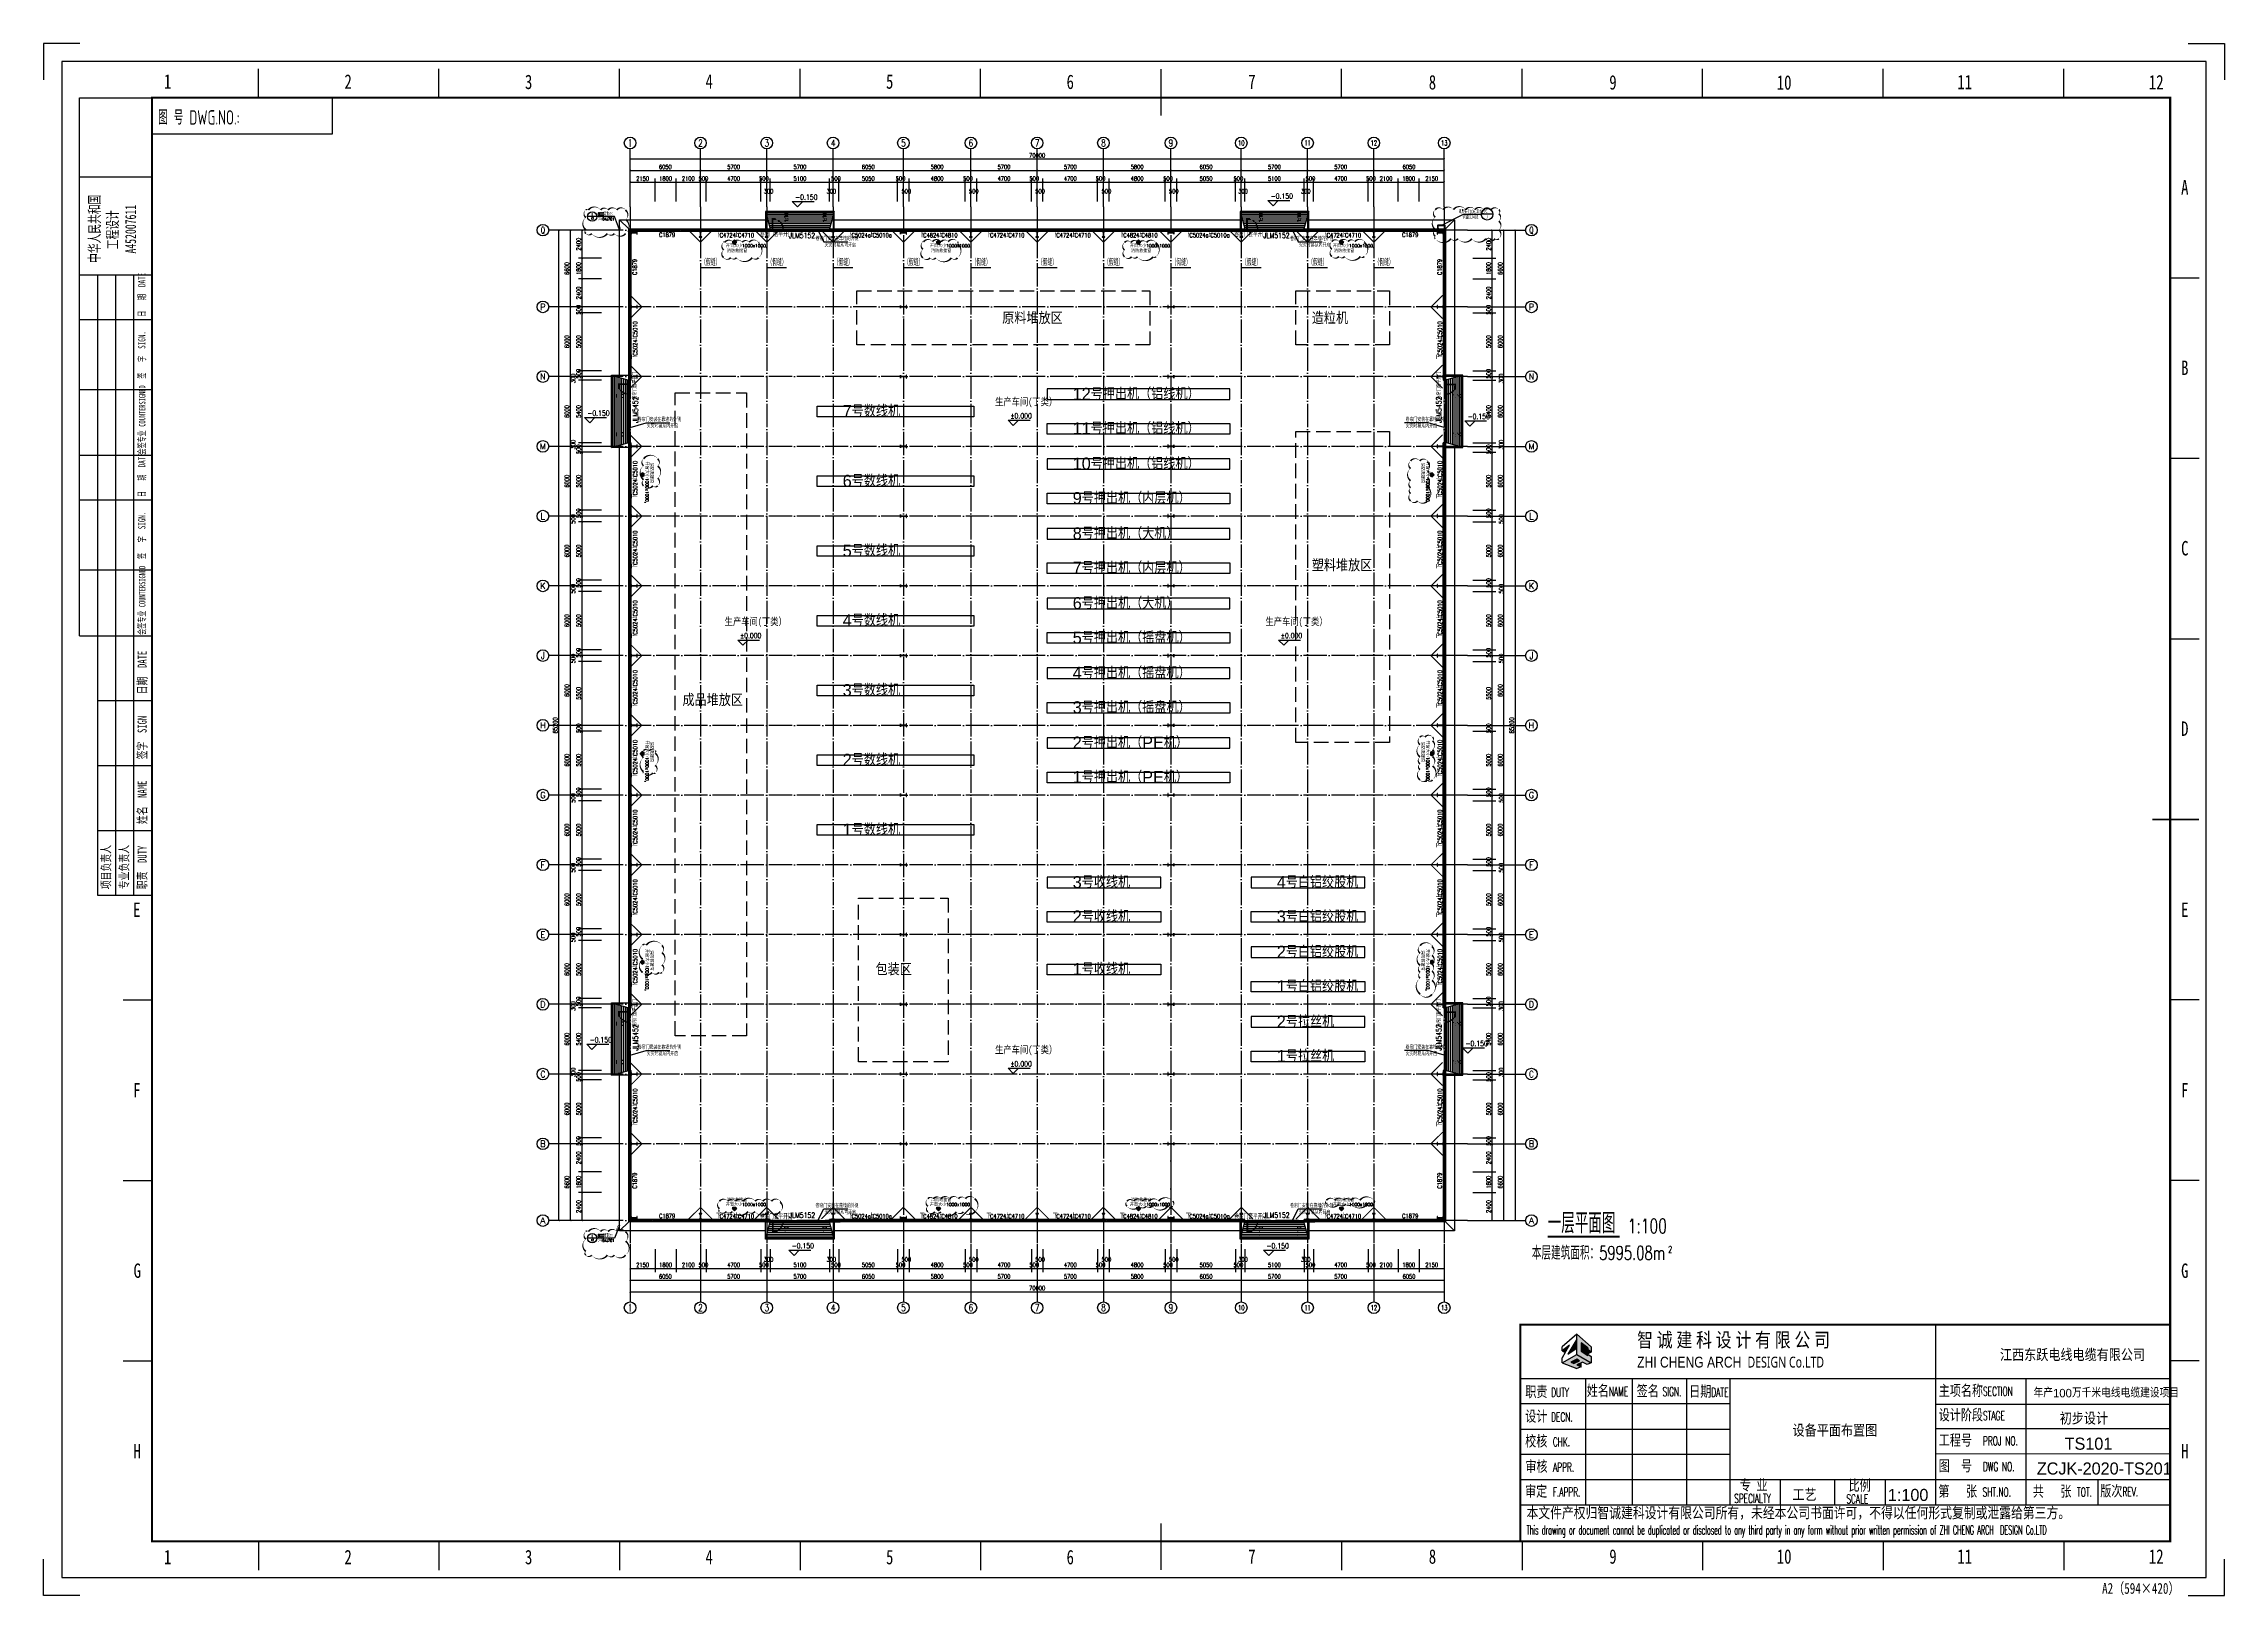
# Model space of a CAD drawing. Extents: x 7651907 to 8255021, y -2490714 to -1144618.
# Drawn here: x 7814037 to 8001558, y -1278118 to -1144618 of the extents above; entities that cross this region are included whole.
import ezdxf
from ezdxf.enums import TextEntityAlignment as Align

# ---------------------------------------------------------------- set-up
doc = ezdxf.new("R2010")
doc.units = 0
doc.header["$LTSCALE"] = 1000
doc.linetypes.add('DASH', pattern=[0.35, 0.25, -0.1])
doc.linetypes.add('DOTE', pattern=[2.42, 2, -0.2, 0.02, -0.2])
doc.layers.get('0').update_dxf_attribs({"linetype": 'CONTINUOUS'})
doc.layers.get('Defpoints').update_dxf_attribs({"linetype": 'CONTINUOUS'})
for name, color, linetype in [('001-墙体', 30, 'CONTINUOUS'), ('001-文字', 11, 'CONTINUOUS'), ('A-DIM_LEAD', 3, 'CONTINUOUS'), ('A-PUB_TEXT', 7, 'CONTINUOUS'), ('AXIS', 3, 'CONTINUOUS'), ('AXIS_TEXT', 7, 'CONTINUOUS'), ('DIM_ELEV', 3, 'CONTINUOUS'), ('DIM_IDEN', 211, 'CONTINUOUS'), ('DIM_LEAD', 3, 'CONTINUOUS'), ('DIM_SYMB', 3, 'CONTINUOUS'), ('DOTE', 8, 'DOTE'), ('M_Prof', 2, 'CONTINUOUS'), ('PUB_HATCH', 8, 'CONTINUOUS'), ('PUB_TEXT', 7, 'CONTINUOUS'), ('STAIR', 2, 'CONTINUOUS'), ('WINDOW', 4, 'CONTINUOUS'), ('WINDOW_TEXT', 7, 'CONTINUOUS'), ('图标', 4, 'CONTINUOUS'), ('墙线', 2, 'CONTINUOUS'), ('电气文字', 7, 'CONTINUOUS')]:
    doc.layers.add(name, color=color, linetype=linetype)
doc.layers.add('DIM_MODI', color=6, linetype='CONTINUOUS', plot=False)
doc.styles.add('0总图替换X', font='ZSM.shx', dxfattribs={"bigfont": 'HZTXT.shx'})
doc.styles.add('_TCH_AXIS', font='COMPLEX', dxfattribs={"bigfont": 'GBCBIG'})
doc.styles.add('_TCH_DIM', font='SIMPLEX', dxfattribs={"bigfont": 'GBCBIG'})
doc.styles.add('_TCH_DIM_T3', font='SIMPLEX', dxfattribs={"width": 0.705882, "bigfont": 'GBCBIG'})
doc.styles.add('_TCH_LABEL', font='COMPLEX', dxfattribs={"bigfont": 'GBCBIG'})
doc.styles.add('_TCH_WINDOW', font='SIMPLEX', dxfattribs={"height": 3.5, "bigfont": 'GBCBIG'})
doc.styles.add('COMPLEX', font='COMPLEX')
doc.styles.add('DD', font='sysz.shx', dxfattribs={"width": 0.75, "bigfont": 'syfs.shx'})
doc.styles.add('HZTXT', font='ZAX', dxfattribs={"width": 0.8, "bigfont": 'HZTXT'})
doc.styles.get("Standard").update_dxf_attribs({"font": 'txt.shx', "width": 0.7, "bigfont": 'TSSDCHN.shx'})
doc.styles.add('图框字体', font='simhei.ttf')
doc.styles.add('宋体', font='', dxfattribs={"width": 0.8})
doc.styles.add('电气', font='gbenor.shx', dxfattribs={"bigfont": 'gbcbig.shx'})
doc.styles.get('宋体').set_extended_font_data('SimSun')
doc.dimstyles.new('_TCH_ARCH&&125', dxfattribs={"dimtxt": 371.875, "dimasz": 125, "dimexe": 312.5, "dimexo": 375, "dimgap": 125, "dimtad": 1, "dimdec": 0, "dimzin": 0, "dimdsep": 46, "dimtxsty": '_TCH_DIM_T3', "dimblk": 'ARCHTICK', "dimcen": 0.09, "dimclrt": 7, "dimazin": 2, "dimtfac": 1, "dimtdec": 0, "dimtix": 1, "dimtmove": 2, "dimatfit": 3, "dimfxl": 0, "dimtolj": 1, "dimtzin": 0, "dimarcsym": 0})
pattern_1 = [(45, (5175.98, -392172.73), (-106.0660596, 106.0660596), []), (45, (5228.14, -392226.58), (-106.0660596, 106.0660596), [59.21055, -33.8346])]

# ---------------------------------------------------------------- blocks, each defined once
blk = doc.blocks.new('sgdgsgsg')
at = {"layer": 'M_Prof'}
for points in [[(7988146, -896651), (7988146, -896901), (7988158, -896901), (7988158, -896779), (7988634, -896779), (7988634, -896901), (7988646, -896901), (7988646, -896651), (7988634, -896651), (7988634, -896773), (7988158, -896773), (7988158, -896651)], [(7994221, -896651), (7993971, -896651), (7993971, -896663), (7994093, -896663), (7994093, -897139), (7993971, -897139), (7993971, -897151), (7994221, -897151), (7994221, -897139), (7994099, -897139), (7994099, -896663), (7994221, -896663)], [(7999921, -896651), (7999671, -896651), (7999671, -896663), (7999793, -896663), (7999793, -897139), (7999671, -897139), (7999671, -897151), (7999921, -897151), (7999921, -897139), (7999799, -897139), (7999799, -896663), (7999921, -896663)], [(8005621, -896651), (8005371, -896651), (8005371, -896663), (8005493, -896663), (8005493, -897139), (8005371, -897139), (8005371, -897151), (8005621, -897151), (8005621, -897139), (8005499, -897139), (8005499, -896663), (8005621, -896663)], [(8011296, -896651), (8011296, -896901), (8011308, -896901), (8011308, -896779), (8011784, -896779), (8011784, -896901), (8011796, -896901), (8011796, -896651), (8011784, -896651), (8011784, -896773), (8011308, -896773), (8011308, -896651)], [(8017471, -896651), (8017221, -896651), (8017221, -896663), (8017343, -896663), (8017343, -897139), (8017221, -897139), (8017221, -897151), (8017471, -897151), (8017471, -897139), (8017349, -897139), (8017349, -896663), (8017471, -896663)], [(8023171, -896651), (8022921, -896651), (8022921, -896663), (8023043, -896663), (8023043, -897139), (8022921, -897139), (8022921, -897151), (8023171, -897151), (8023171, -897139), (8023049, -897139), (8023049, -896663), (8023171, -896663)], [(8028871, -896651), (8028621, -896651), (8028621, -896663), (8028743, -896663), (8028743, -897139), (8028621, -897139), (8028621, -897151), (8028871, -897151), (8028871, -897139), (8028749, -897139), (8028749, -896663), (8028871, -896663)], [(8034296, -896651), (8034296, -896901), (8034308, -896901), (8034308, -896779), (8034784, -896779), (8034784, -896901), (8034796, -896901), (8034796, -896651), (8034784, -896651), (8034784, -896773), (8034308, -896773), (8034308, -896651)], [(8040721, -896651), (8040471, -896651), (8040471, -896663), (8040593, -896663), (8040593, -897139), (8040471, -897139), (8040471, -897151), (8040721, -897151), (8040721, -897139), (8040599, -897139), (8040599, -896663), (8040721, -896663)], [(8046421, -896651), (8046171, -896651), (8046171, -896663), (8046293, -896663), (8046293, -897139), (8046171, -897139), (8046171, -897151), (8046421, -897151), (8046421, -897139), (8046299, -897139), (8046299, -896663), (8046421, -896663)], [(8052121, -896651), (8051871, -896651), (8051871, -896663), (8051993, -896663), (8051993, -897139), (8051871, -897139), (8051871, -897151), (8052121, -897151), (8052121, -897139), (8051999, -897139), (8051999, -896663), (8052121, -896663)], [(8057446, -896651), (8057446, -896901), (8057458, -896901), (8057458, -896779), (8057934, -896779), (8057934, -896901), (8057946, -896901), (8057946, -896651), (8057934, -896651), (8057934, -896773), (8057458, -896773), (8057458, -896651)], [(7988146, -903026), (7988146, -903276), (7988158, -903276), (7988158, -903154), (7988634, -903154), (7988634, -903276), (7988646, -903276), (7988646, -903026), (7988634, -903026), (7988634, -903148), (7988158, -903148), (7988158, -903026)], [(8011296, -903026), (8011296, -903276), (8011308, -903276), (8011308, -903154), (8011784, -903154), (8011784, -903276), (8011796, -903276), (8011796, -903026), (8011784, -903026), (8011784, -903148), (8011308, -903148), (8011308, -903026)], [(8034296, -903026), (8034296, -903276), (8034308, -903276), (8034308, -903154), (8034784, -903154), (8034784, -903276), (8034796, -903276), (8034796, -903026), (8034784, -903026), (8034784, -903148), (8034308, -903148), (8034308, -903026)], [(8057446, -903026), (8057446, -903276), (8057458, -903276), (8057458, -903154), (8057934, -903154), (8057934, -903276), (8057946, -903276), (8057946, -903026), (8057934, -903026), (8057934, -903148), (8057458, -903148), (8057458, -903026)], [(7988146, -909026), (7988146, -909276), (7988158, -909276), (7988158, -909154), (7988634, -909154), (7988634, -909276), (7988646, -909276), (7988646, -909026), (7988634, -909026), (7988634, -909148), (7988158, -909148), (7988158, -909026)], [(8011296, -909026), (8011296, -909276), (8011308, -909276), (8011308, -909154), (8011784, -909154), (8011784, -909276), (8011796, -909276), (8011796, -909026), (8011784, -909026), (8011784, -909148), (8011308, -909148), (8011308, -909026)], [(8034296, -909026), (8034296, -909276), (8034308, -909276), (8034308, -909154), (8034784, -909154), (8034784, -909276), (8034796, -909276), (8034796, -909026), (8034784, -909026), (8034784, -909148), (8034308, -909148), (8034308, -909026)], [(8057446, -909026), (8057446, -909276), (8057458, -909276), (8057458, -909154), (8057934, -909154), (8057934, -909276), (8057946, -909276), (8057946, -909026), (8057934, -909026), (8057934, -909148), (8057458, -909148), (8057458, -909026)], [(7988146, -915026), (7988146, -915276), (7988158, -915276), (7988158, -915154), (7988634, -915154), (7988634, -915276), (7988646, -915276), (7988646, -915026), (7988634, -915026), (7988634, -915148), (7988158, -915148), (7988158, -915026)], [(8011296, -915026), (8011296, -915276), (8011308, -915276), (8011308, -915154), (8011784, -915154), (8011784, -915276), (8011796, -915276), (8011796, -915026), (8011784, -915026), (8011784, -915148), (8011308, -915148), (8011308, -915026)], [(8034296, -915026), (8034296, -915276), (8034308, -915276), (8034308, -915154), (8034784, -915154), (8034784, -915276), (8034796, -915276), (8034796, -915026), (8034784, -915026), (8034784, -915148), (8034308, -915148), (8034308, -915026)], [(8057446, -915026), (8057446, -915276), (8057458, -915276), (8057458, -915154), (8057934, -915154), (8057934, -915276), (8057946, -915276), (8057946, -915026), (8057934, -915026), (8057934, -915148), (8057458, -915148), (8057458, -915026)], [(7988146, -921026), (7988146, -921276), (7988158, -921276), (7988158, -921154), (7988634, -921154), (7988634, -921276), (7988646, -921276), (7988646, -921026), (7988634, -921026), (7988634, -921148), (7988158, -921148), (7988158, -921026)], [(8011296, -921026), (8011296, -921276), (8011308, -921276), (8011308, -921154), (8011784, -921154), (8011784, -921276), (8011796, -921276), (8011796, -921026), (8011784, -921026), (8011784, -921148), (8011308, -921148), (8011308, -921026)], [(8034296, -921026), (8034296, -921276), (8034308, -921276), (8034308, -921154), (8034784, -921154), (8034784, -921276), (8034796, -921276), (8034796, -921026), (8034784, -921026), (8034784, -921148), (8034308, -921148), (8034308, -921026)], [(8057446, -921026), (8057446, -921276), (8057458, -921276), (8057458, -921154), (8057934, -921154), (8057934, -921276), (8057946, -921276), (8057946, -921026), (8057934, -921026), (8057934, -921148), (8057458, -921148), (8057458, -921026)], [(7988146, -927026), (7988146, -927276), (7988158, -927276), (7988158, -927154), (7988634, -927154), (7988634, -927276), (7988646, -927276), (7988646, -927026), (7988634, -927026), (7988634, -927148), (7988158, -927148), (7988158, -927026)], [(8011296, -927026), (8011296, -927276), (8011308, -927276), (8011308, -927154), (8011784, -927154), (8011784, -927276), (8011796, -927276), (8011796, -927026), (8011784, -927026), (8011784, -927148), (8011308, -927148), (8011308, -927026)], [(8034296, -927026), (8034296, -927276), (8034308, -927276), (8034308, -927154), (8034784, -927154), (8034784, -927276), (8034796, -927276), (8034796, -927026), (8034784, -927026), (8034784, -927148), (8034308, -927148), (8034308, -927026)], [(8057446, -927026), (8057446, -927276), (8057458, -927276), (8057458, -927154), (8057934, -927154), (8057934, -927276), (8057946, -927276), (8057946, -927026), (8057934, -927026), (8057934, -927148), (8057458, -927148), (8057458, -927026)], [(7988146, -933026), (7988146, -933276), (7988158, -933276), (7988158, -933154), (7988634, -933154), (7988634, -933276), (7988646, -933276), (7988646, -933026), (7988634, -933026), (7988634, -933148), (7988158, -933148), (7988158, -933026)], [(8011296, -933026), (8011296, -933276), (8011308, -933276), (8011308, -933154), (8011784, -933154), (8011784, -933276), (8011796, -933276), (8011796, -933026), (8011784, -933026), (8011784, -933148), (8011308, -933148), (8011308, -933026)], [(8034296, -933026), (8034296, -933276), (8034308, -933276), (8034308, -933154), (8034784, -933154), (8034784, -933276), (8034796, -933276), (8034796, -933026), (8034784, -933026), (8034784, -933148), (8034308, -933148), (8034308, -933026)], [(8057446, -933026), (8057446, -933276), (8057458, -933276), (8057458, -933154), (8057934, -933154), (8057934, -933276), (8057946, -933276), (8057946, -933026), (8057934, -933026), (8057934, -933148), (8057458, -933148), (8057458, -933026)], [(7988146, -939026), (7988146, -939276), (7988158, -939276), (7988158, -939154), (7988634, -939154), (7988634, -939276), (7988646, -939276), (7988646, -939026), (7988634, -939026), (7988634, -939148), (7988158, -939148), (7988158, -939026)], [(8011296, -939026), (8011296, -939276), (8011308, -939276), (8011308, -939154), (8011784, -939154), (8011784, -939276), (8011796, -939276), (8011796, -939026), (8011784, -939026), (8011784, -939148), (8011308, -939148), (8011308, -939026)], [(8034296, -939026), (8034296, -939276), (8034308, -939276), (8034308, -939154), (8034784, -939154), (8034784, -939276), (8034796, -939276), (8034796, -939026), (8034784, -939026), (8034784, -939148), (8034308, -939148), (8034308, -939026)], [(8057446, -939026), (8057446, -939276), (8057458, -939276), (8057458, -939154), (8057934, -939154), (8057934, -939276), (8057946, -939276), (8057946, -939026), (8057934, -939026), (8057934, -939148), (8057458, -939148), (8057458, -939026)], [(7988146, -945026), (7988146, -945276), (7988158, -945276), (7988158, -945154), (7988634, -945154), (7988634, -945276), (7988646, -945276), (7988646, -945026), (7988634, -945026), (7988634, -945148), (7988158, -945148), (7988158, -945026)], [(8011296, -945026), (8011296, -945276), (8011308, -945276), (8011308, -945154), (8011784, -945154), (8011784, -945276), (8011796, -945276), (8011796, -945026), (8011784, -945026), (8011784, -945148), (8011308, -945148), (8011308, -945026)], [(8034296, -945026), (8034296, -945276), (8034308, -945276), (8034308, -945154), (8034784, -945154), (8034784, -945276), (8034796, -945276), (8034796, -945026), (8034784, -945026), (8034784, -945148), (8034308, -945148), (8034308, -945026)], [(8057446, -945026), (8057446, -945276), (8057458, -945276), (8057458, -945154), (8057934, -945154), (8057934, -945276), (8057946, -945276), (8057946, -945026), (8057934, -945026), (8057934, -945148), (8057458, -945148), (8057458, -945026)], [(7988146, -951026), (7988146, -951276), (7988158, -951276), (7988158, -951154), (7988634, -951154), (7988634, -951276), (7988646, -951276), (7988646, -951026), (7988634, -951026), (7988634, -951148), (7988158, -951148), (7988158, -951026)], [(8011296, -951026), (8011296, -951276), (8011308, -951276), (8011308, -951154), (8011784, -951154), (8011784, -951276), (8011796, -951276), (8011796, -951026), (8011784, -951026), (8011784, -951148), (8011308, -951148), (8011308, -951026)], [(8034296, -951026), (8034296, -951276), (8034308, -951276), (8034308, -951154), (8034784, -951154), (8034784, -951276), (8034796, -951276), (8034796, -951026), (8034784, -951026), (8034784, -951148), (8034308, -951148), (8034308, -951026)], [(8057446, -951026), (8057446, -951276), (8057458, -951276), (8057458, -951154), (8057934, -951154), (8057934, -951276), (8057946, -951276), (8057946, -951026), (8057934, -951026), (8057934, -951148), (8057458, -951148), (8057458, -951026)], [(7988146, -957026), (7988146, -957276), (7988158, -957276), (7988158, -957154), (7988634, -957154), (7988634, -957276), (7988646, -957276), (7988646, -957026), (7988634, -957026), (7988634, -957148), (7988158, -957148), (7988158, -957026)], [(8011296, -957026), (8011296, -957276), (8011308, -957276), (8011308, -957154), (8011784, -957154), (8011784, -957276), (8011796, -957276), (8011796, -957026), (8011784, -957026), (8011784, -957148), (8011308, -957148), (8011308, -957026)], [(8034296, -957026), (8034296, -957276), (8034308, -957276), (8034308, -957154), (8034784, -957154), (8034784, -957276), (8034796, -957276), (8034796, -957026), (8034784, -957026), (8034784, -957148), (8034308, -957148), (8034308, -957026)], [(8057446, -957026), (8057446, -957276), (8057458, -957276), (8057458, -957154), (8057934, -957154), (8057934, -957276), (8057946, -957276), (8057946, -957026), (8057934, -957026), (8057934, -957148), (8057458, -957148), (8057458, -957026)], [(7988146, -963026), (7988146, -963276), (7988158, -963276), (7988158, -963154), (7988634, -963154), (7988634, -963276), (7988646, -963276), (7988646, -963026), (7988634, -963026), (7988634, -963148), (7988158, -963148), (7988158, -963026)], [(8011296, -963026), (8011296, -963276), (8011308, -963276), (8011308, -963154), (8011784, -963154), (8011784, -963276), (8011796, -963276), (8011796, -963026), (8011784, -963026), (8011784, -963148), (8011308, -963148), (8011308, -963026)], [(8034296, -963026), (8034296, -963276), (8034308, -963276), (8034308, -963154), (8034784, -963154), (8034784, -963276), (8034796, -963276), (8034796, -963026), (8034784, -963026), (8034784, -963148), (8034308, -963148), (8034308, -963026)], [(8057446, -963026), (8057446, -963276), (8057458, -963276), (8057458, -963154), (8057934, -963154), (8057934, -963276), (8057946, -963276), (8057946, -963026), (8057934, -963026), (8057934, -963148), (8057458, -963148), (8057458, -963026)], [(7988146, -969026), (7988146, -969276), (7988158, -969276), (7988158, -969154), (7988634, -969154), (7988634, -969276), (7988646, -969276), (7988646, -969026), (7988634, -969026), (7988634, -969148), (7988158, -969148), (7988158, -969026)], [(8011296, -969026), (8011296, -969276), (8011308, -969276), (8011308, -969154), (8011784, -969154), (8011784, -969276), (8011796, -969276), (8011796, -969026), (8011784, -969026), (8011784, -969148), (8011308, -969148), (8011308, -969026)], [(8034296, -969026), (8034296, -969276), (8034308, -969276), (8034308, -969154), (8034784, -969154), (8034784, -969276), (8034796, -969276), (8034796, -969026), (8034784, -969026), (8034784, -969148), (8034308, -969148), (8034308, -969026)], [(8057446, -969026), (8057446, -969276), (8057458, -969276), (8057458, -969154), (8057934, -969154), (8057934, -969276), (8057946, -969276), (8057946, -969026), (8057934, -969026), (8057934, -969148), (8057458, -969148), (8057458, -969026)], [(7988146, -975026), (7988146, -975276), (7988158, -975276), (7988158, -975154), (7988634, -975154), (7988634, -975276), (7988646, -975276), (7988646, -975026), (7988634, -975026), (7988634, -975148), (7988158, -975148), (7988158, -975026)], [(8011296, -975026), (8011296, -975276), (8011308, -975276), (8011308, -975154), (8011784, -975154), (8011784, -975276), (8011796, -975276), (8011796, -975026), (8011784, -975026), (8011784, -975148), (8011308, -975148), (8011308, -975026)], [(8034296, -975026), (8034296, -975276), (8034308, -975276), (8034308, -975154), (8034784, -975154), (8034784, -975276), (8034796, -975276), (8034796, -975026), (8034784, -975026), (8034784, -975148), (8034308, -975148), (8034308, -975026)], [(8057446, -975026), (8057446, -975276), (8057458, -975276), (8057458, -975154), (8057934, -975154), (8057934, -975276), (8057946, -975276), (8057946, -975026), (8057934, -975026), (8057934, -975148), (8057458, -975148), (8057458, -975026)], [(7988146, -981401), (7988146, -981651), (7988158, -981651), (7988158, -981529), (7988634, -981529), (7988634, -981651), (7988646, -981651), (7988646, -981401), (7988634, -981401), (7988634, -981523), (7988158, -981523), (7988158, -981401)], [(7994221, -981151), (7993971, -981151), (7993971, -981163), (7994093, -981163), (7994093, -981639), (7993971, -981639), (7993971, -981651), (7994221, -981651), (7994221, -981639), (7994099, -981639), (7994099, -981163), (7994221, -981163)], [(7999921, -981151), (7999671, -981151), (7999671, -981163), (7999793, -981163), (7999793, -981639), (7999671, -981639), (7999671, -981651), (7999921, -981651), (7999921, -981639), (7999799, -981639), (7999799, -981163), (7999921, -981163)], [(8005621, -981151), (8005371, -981151), (8005371, -981163), (8005493, -981163), (8005493, -981639), (8005371, -981639), (8005371, -981651), (8005621, -981651), (8005621, -981639), (8005499, -981639), (8005499, -981163), (8005621, -981163)], [(8011296, -981401), (8011296, -981651), (8011308, -981651), (8011308, -981529), (8011784, -981529), (8011784, -981651), (8011796, -981651), (8011796, -981401), (8011784, -981401), (8011784, -981523), (8011308, -981523), (8011308, -981401)], [(8017471, -981151), (8017221, -981151), (8017221, -981163), (8017343, -981163), (8017343, -981639), (8017221, -981639), (8017221, -981651), (8017471, -981651), (8017471, -981639), (8017349, -981639), (8017349, -981163), (8017471, -981163)], [(8023171, -981151), (8022921, -981151), (8022921, -981163), (8023043, -981163), (8023043, -981639), (8022921, -981639), (8022921, -981651), (8023171, -981651), (8023171, -981639), (8023049, -981639), (8023049, -981163), (8023171, -981163)], [(8028871, -981151), (8028621, -981151), (8028621, -981163), (8028743, -981163), (8028743, -981639), (8028621, -981639), (8028621, -981651), (8028871, -981651), (8028871, -981639), (8028749, -981639), (8028749, -981163), (8028871, -981163)], [(8034296, -981401), (8034296, -981651), (8034308, -981651), (8034308, -981529), (8034784, -981529), (8034784, -981651), (8034796, -981651), (8034796, -981401), (8034784, -981401), (8034784, -981523), (8034308, -981523), (8034308, -981401)], [(8040721, -981151), (8040471, -981151), (8040471, -981163), (8040593, -981163), (8040593, -981639), (8040471, -981639), (8040471, -981651), (8040721, -981651), (8040721, -981639), (8040599, -981639), (8040599, -981163), (8040721, -981163)], [(8046421, -981151), (8046171, -981151), (8046171, -981163), (8046293, -981163), (8046293, -981639), (8046171, -981639), (8046171, -981651), (8046421, -981651), (8046421, -981639), (8046299, -981639), (8046299, -981163), (8046421, -981163)], [(8052121, -981151), (8051871, -981151), (8051871, -981163), (8051993, -981163), (8051993, -981639), (8051871, -981639), (8051871, -981651), (8052121, -981651), (8052121, -981639), (8051999, -981639), (8051999, -981163), (8052121, -981163)], [(8057446, -981401), (8057446, -981651), (8057458, -981651), (8057458, -981529), (8057934, -981529), (8057934, -981651), (8057946, -981651), (8057946, -981401), (8057934, -981401), (8057934, -981523), (8057458, -981523), (8057458, -981401)]]:
    blk.add_lwpolyline(points, close=True, dxfattribs=at)
blk = doc.blocks.new('5181895')
h = blk.add_hatch(color=13)
h.dxf.hatch_style = 1
h.paths.add_polyline_path([(-1101987, -147875), (-1102144, -148033), (-1102087, -148033), (-1102087, -148123), (-1101887, -148123), (-1101887, -148033), (-1101829, -148033)])
at = {"color": 13}
blk.add_lwpolyline([(-1101987, -147875), (-1102144, -148033), (-1102087, -148033), (-1102087, -148123), (-1101887, -148123), (-1101887, -148033), (-1101829, -148033), (-1101987, -147875)], close=True, dxfattribs=at)
blk = doc.blocks.new('dsgdg')
at = {"layer": 'STAIR'}
for points in [[(230968, 24953), (230968, 24903), (231108, 24903), (231108, 24953)], [(231668, 24953), (231668, 24903), (231528, 24903), (231528, 24953)]]:
    blk.add_lwpolyline(points, dxfattribs=at)
for points in [[(231618, 24903), (231618, 24653, -0.4142136), (231568, 24603), (231068, 24603, -0.4142136), (231018, 24653), (231018, 24903)], [(231618, 24903), (231618, 24653, -0.4142136), (231568, 24603), (231068, 24603, -0.4142136), (231018, 24653), (231018, 24903)], [(231578, 24903), (231578, 24653, -0.4142136), (231568, 24643), (231068, 24643, -0.4142136), (231058, 24653), (231058, 24903)]]:
    blk.add_lwpolyline(points, format="xyb", dxfattribs=at)
blk = doc.blocks.new('_ArchTick')
at = {"color": 0, "linetype": 'ByBlock', "const_width": 0.4}
blk.add_lwpolyline([(-0.5, -0.5), (0.5, 0.5)], dxfattribs=at)
blk = doc.blocks.new('*D674')
at = {"layer": 'AXIS', "color": 0, "lineweight": -2}
for p, q in [((7936931, -1160668), (7938908, -1160668)), ((7938596, -1163068), (7938596, -1160668)), ((7936931, -1163068), (7938908, -1163068))]:
    blk.add_line(p, q, dxfattribs=at)
at = {"layer": 'Defpoints', "color": 0}
for p in [(7936556, -1160668), (7938596, -1160668), (7936556, -1163068)]:
    blk.add_point(p, dxfattribs=at)
at = {"layer": 'AXIS', "color": 0, "lineweight": -2, "xscale": 125, "yscale": 125, "zscale": 125}
for p, rotation in [((7938596, -1160668), 90), ((7938596, -1163068), 270)]:
    blk.add_blockref('_ArchTick', p, dxfattribs=dict(at, rotation=rotation))
at = {"layer": 'AXIS', "color": 7, "insert": (7938285, -1161868), "char_height": 371.9, "attachment_point": 5, "rotation": 90, "style": '_TCH_DIM_T3'}
blk.add_mtext('\\A1;2400', dxfattribs=at)
blk = doc.blocks.new('*D675')
at = {"layer": 'AXIS', "color": 0, "lineweight": -2}
for p, q in [((7936931, -1163068), (7938908, -1163068)), ((7938596, -1164868), (7938596, -1163068)), ((7936931, -1164868), (7938908, -1164868))]:
    blk.add_line(p, q, dxfattribs=at)
at = {"layer": 'Defpoints', "color": 0}
for p in [(7936556, -1163068), (7938596, -1163068), (7936556, -1164868)]:
    blk.add_point(p, dxfattribs=at)
at = {"layer": 'AXIS', "color": 0, "lineweight": -2, "xscale": 125, "yscale": 125, "zscale": 125}
for p, rotation in [((7938596, -1163068), 90), ((7938596, -1164868), 270)]:
    blk.add_blockref('_ArchTick', p, dxfattribs=dict(at, rotation=rotation))
at = {"layer": 'AXIS', "color": 7, "insert": (7938285, -1163968), "char_height": 371.9, "attachment_point": 5, "rotation": 90, "style": '_TCH_DIM_T3'}
blk.add_mtext('\\A1;1800', dxfattribs=at)
blk = doc.blocks.new('*D676')
at = {"layer": 'AXIS', "color": 0, "lineweight": -2}
for p, q in [((7936931, -1164868), (7938908, -1164868)), ((7938596, -1167268), (7938596, -1164868)), ((7936931, -1167268), (7938908, -1167268))]:
    blk.add_line(p, q, dxfattribs=at)
at = {"layer": 'Defpoints', "color": 0}
for p in [(7936556, -1164868), (7938596, -1164868), (7936556, -1167268)]:
    blk.add_point(p, dxfattribs=at)
at = {"layer": 'AXIS', "color": 0, "lineweight": -2, "xscale": 125, "yscale": 125, "zscale": 125}
for p, rotation in [((7938596, -1164868), 90), ((7938596, -1167268), 270)]:
    blk.add_blockref('_ArchTick', p, dxfattribs=dict(at, rotation=rotation))
at = {"layer": 'AXIS', "color": 7, "insert": (7938285, -1166068), "char_height": 371.9, "attachment_point": 5, "rotation": 90, "style": '_TCH_DIM_T3'}
blk.add_mtext('\\A1;2400', dxfattribs=at)
blk = doc.blocks.new('*D677')
at = {"layer": 'AXIS', "color": 0, "lineweight": -2}
for p, q in [((7936931, -1167268), (7938908, -1167268)), ((7936931, -1167768), (7938908, -1167768)), ((7938596, -1167268), (7938596, -1167143)), ((7938596, -1167768), (7938596, -1167268)), ((7938596, -1167768), (7938596, -1167893))]:
    blk.add_line(p, q, dxfattribs=at)
at = {"layer": 'Defpoints', "color": 0}
for p in [(7936556, -1167268), (7936556, -1167768), (7938596, -1167268)]:
    blk.add_point(p, dxfattribs=at)
at = {"layer": 'AXIS', "color": 0, "lineweight": -2, "xscale": 125, "yscale": 125, "zscale": 125}
for p, rotation in [((7938596, -1167268), 270), ((7938596, -1167768), 90)]:
    blk.add_blockref('_ArchTick', p, dxfattribs=dict(at, rotation=rotation))
at = {"layer": 'AXIS', "color": 7, "insert": (7938285, -1167518), "char_height": 371.9, "attachment_point": 5, "rotation": 90, "style": '_TCH_DIM_T3'}
blk.add_mtext('\\A1;500', dxfattribs=at)
blk = doc.blocks.new('*D678')
at = {"layer": 'AXIS', "color": 0, "lineweight": -2}
for p, q in [((7936931, -1167768), (7938908, -1167768)), ((7938596, -1172768), (7938596, -1167768)), ((7936931, -1172768), (7938908, -1172768))]:
    blk.add_line(p, q, dxfattribs=at)
at = {"layer": 'Defpoints', "color": 0}
for p in [(7936556, -1167768), (7938596, -1167768), (7936556, -1172768)]:
    blk.add_point(p, dxfattribs=at)
at = {"layer": 'AXIS', "color": 0, "lineweight": -2, "xscale": 125, "yscale": 125, "zscale": 125}
for p, rotation in [((7938596, -1167768), 90), ((7938596, -1172768), 270)]:
    blk.add_blockref('_ArchTick', p, dxfattribs=dict(at, rotation=rotation))
at = {"layer": 'AXIS', "color": 7, "insert": (7938285, -1170268), "char_height": 371.9, "attachment_point": 5, "rotation": 90, "style": '_TCH_DIM_T3'}
blk.add_mtext('\\A1;5000', dxfattribs=at)
blk = doc.blocks.new('*D679')
at = {"layer": 'AXIS', "color": 0, "lineweight": -2}
for p, q in [((7936931, -1172768), (7938908, -1172768)), ((7936931, -1173268), (7938908, -1173268)), ((7938596, -1172768), (7938596, -1172643)), ((7938596, -1173268), (7938596, -1172768)), ((7938596, -1173268), (7938596, -1173393))]:
    blk.add_line(p, q, dxfattribs=at)
at = {"layer": 'Defpoints', "color": 0}
for p in [(7936556, -1172768), (7936556, -1173268), (7938596, -1172768)]:
    blk.add_point(p, dxfattribs=at)
at = {"layer": 'AXIS', "color": 0, "lineweight": -2, "xscale": 125, "yscale": 125, "zscale": 125}
for p, rotation in [((7938596, -1172768), 270), ((7938596, -1173268), 90)]:
    blk.add_blockref('_ArchTick', p, dxfattribs=dict(at, rotation=rotation))
at = {"layer": 'AXIS', "color": 7, "insert": (7938285, -1173018), "char_height": 371.9, "attachment_point": 5, "rotation": 90, "style": '_TCH_DIM_T3'}
blk.add_mtext('\\A1;500', dxfattribs=at)
blk = doc.blocks.new('*D680')
at = {"layer": 'AXIS', "color": 0, "lineweight": -2}
for p, q in [((7936931, -1173268), (7938908, -1173268)), ((7936931, -1173568), (7938908, -1173568)), ((7938596, -1173568), (7938596, -1173268))]:
    blk.add_line(p, q, dxfattribs=at)
at = {"layer": 'Defpoints', "color": 0}
for p in [(7936556, -1173268), (7936556, -1173568), (7938596, -1173268)]:
    blk.add_point(p, dxfattribs=at)
at = {"layer": 'AXIS', "color": 0, "lineweight": -2, "xscale": 125, "yscale": 125, "zscale": 125}
for p, rotation in [((7938596, -1173268), 90), ((7938596, -1173568), 270)]:
    blk.add_blockref('_ArchTick', p, dxfattribs=dict(at, rotation=rotation))
at = {"layer": 'AXIS', "color": 7, "insert": (7939377, -1173418), "char_height": 371.9, "attachment_point": 5, "rotation": 90, "style": '_TCH_DIM_T3'}
blk.add_mtext('\\A1;300', dxfattribs=at)
blk = doc.blocks.new('*D681')
at = {"layer": 'AXIS', "color": 0, "lineweight": -2}
for p, q in [((7936931, -1173568), (7938908, -1173568)), ((7938596, -1178968), (7938596, -1173568)), ((7936931, -1178968), (7938908, -1178968))]:
    blk.add_line(p, q, dxfattribs=at)
at = {"layer": 'Defpoints', "color": 0}
for p in [(7936556, -1173568), (7938596, -1173568), (7936556, -1178968)]:
    blk.add_point(p, dxfattribs=at)
at = {"layer": 'AXIS', "color": 0, "lineweight": -2, "xscale": 125, "yscale": 125, "zscale": 125}
for p, rotation in [((7938596, -1173568), 90), ((7938596, -1178968), 270)]:
    blk.add_blockref('_ArchTick', p, dxfattribs=dict(at, rotation=rotation))
at = {"layer": 'AXIS', "color": 7, "insert": (7938285, -1176268), "char_height": 371.9, "attachment_point": 5, "rotation": 90, "style": '_TCH_DIM_T3'}
blk.add_mtext('\\A1;5400', dxfattribs=at)
blk = doc.blocks.new('*D682')
at = {"layer": 'AXIS', "color": 0, "lineweight": -2}
for p, q in [((7936931, -1178968), (7938908, -1178968)), ((7936931, -1179268), (7938908, -1179268)), ((7938596, -1179268), (7938596, -1178968))]:
    blk.add_line(p, q, dxfattribs=at)
at = {"layer": 'Defpoints', "color": 0}
for p in [(7936556, -1178968), (7936556, -1179268), (7938596, -1178968)]:
    blk.add_point(p, dxfattribs=at)
at = {"layer": 'AXIS', "color": 0, "lineweight": -2, "xscale": 125, "yscale": 125, "zscale": 125}
for p, rotation in [((7938596, -1178968), 90), ((7938596, -1179268), 270)]:
    blk.add_blockref('_ArchTick', p, dxfattribs=dict(at, rotation=rotation))
at = {"layer": 'AXIS', "color": 7, "insert": (7939377, -1179118), "char_height": 371.9, "attachment_point": 5, "rotation": 90, "style": '_TCH_DIM_T3'}
blk.add_mtext('\\A1;300', dxfattribs=at)
blk = doc.blocks.new('*D683')
at = {"layer": 'AXIS', "color": 0, "lineweight": -2}
for p, q in [((7936931, -1179268), (7938908, -1179268)), ((7938596, -1179268), (7938596, -1179143)), ((7938596, -1179768), (7938596, -1179268)), ((7936931, -1179768), (7938908, -1179768)), ((7938596, -1179768), (7938596, -1179893))]:
    blk.add_line(p, q, dxfattribs=at)
at = {"layer": 'Defpoints', "color": 0}
for p in [(7936556, -1179268), (7938596, -1179268), (7936556, -1179768)]:
    blk.add_point(p, dxfattribs=at)
at = {"layer": 'AXIS', "color": 0, "lineweight": -2, "xscale": 125, "yscale": 125, "zscale": 125}
for p, rotation in [((7938596, -1179268), 270), ((7938596, -1179768), 90)]:
    blk.add_blockref('_ArchTick', p, dxfattribs=dict(at, rotation=rotation))
at = {"layer": 'AXIS', "color": 7, "insert": (7938285, -1179518), "char_height": 371.9, "attachment_point": 5, "rotation": 90, "style": '_TCH_DIM_T3'}
blk.add_mtext('\\A1;500', dxfattribs=at)
blk = doc.blocks.new('*D684')
at = {"layer": 'AXIS', "color": 0, "lineweight": -2}
for p, q in [((7936931, -1179768), (7938908, -1179768)), ((7938596, -1184768), (7938596, -1179768)), ((7936931, -1184768), (7938908, -1184768))]:
    blk.add_line(p, q, dxfattribs=at)
at = {"layer": 'Defpoints', "color": 0}
for p in [(7936556, -1179768), (7938596, -1179768), (7936556, -1184768)]:
    blk.add_point(p, dxfattribs=at)
at = {"layer": 'AXIS', "color": 0, "lineweight": -2, "xscale": 125, "yscale": 125, "zscale": 125}
for p, rotation in [((7938596, -1179768), 90), ((7938596, -1184768), 270)]:
    blk.add_blockref('_ArchTick', p, dxfattribs=dict(at, rotation=rotation))
at = {"layer": 'AXIS', "color": 7, "insert": (7938285, -1182268), "char_height": 371.9, "attachment_point": 5, "rotation": 90, "style": '_TCH_DIM_T3'}
blk.add_mtext('\\A1;5000', dxfattribs=at)
blk = doc.blocks.new('*D685')
at = {"layer": 'AXIS', "color": 0, "lineweight": -2}
for p, q in [((7936931, -1184768), (7938908, -1184768)), ((7938596, -1184768), (7938596, -1184643)), ((7938596, -1185268), (7938596, -1184768)), ((7936931, -1185268), (7938908, -1185268)), ((7938596, -1185268), (7938596, -1185393))]:
    blk.add_line(p, q, dxfattribs=at)
at = {"layer": 'Defpoints', "color": 0}
for p in [(7936556, -1184768), (7938596, -1184768), (7936556, -1185268)]:
    blk.add_point(p, dxfattribs=at)
at = {"layer": 'AXIS', "color": 0, "lineweight": -2, "xscale": 125, "yscale": 125, "zscale": 125}
for p, rotation in [((7938596, -1184768), 270), ((7938596, -1185268), 90)]:
    blk.add_blockref('_ArchTick', p, dxfattribs=dict(at, rotation=rotation))
at = {"layer": 'AXIS', "color": 7, "insert": (7938285, -1185018), "char_height": 371.9, "attachment_point": 5, "rotation": 90, "style": '_TCH_DIM_T3'}
blk.add_mtext('\\A1;500', dxfattribs=at)
blk = doc.blocks.new('*D686')
at = {"layer": 'AXIS', "color": 0, "lineweight": -2}
for p, q in [((7936931, -1185268), (7938908, -1185268)), ((7936931, -1185768), (7938908, -1185768)), ((7938596, -1185768), (7938596, -1185268))]:
    blk.add_line(p, q, dxfattribs=at)
at = {"layer": 'Defpoints', "color": 0}
for p in [(7936556, -1185268), (7936556, -1185768), (7938596, -1185268)]:
    blk.add_point(p, dxfattribs=at)
at = {"layer": 'AXIS', "color": 0, "lineweight": -2, "xscale": 125, "yscale": 125, "zscale": 125}
for p, rotation in [((7938596, -1185268), 90), ((7938596, -1185768), 270)]:
    blk.add_blockref('_ArchTick', p, dxfattribs=dict(at, rotation=rotation))
at = {"layer": 'AXIS', "color": 7, "insert": (7939377, -1185518), "char_height": 371.9, "attachment_point": 5, "rotation": 90, "style": '_TCH_DIM_T3'}
blk.add_mtext('\\A1;500', dxfattribs=at)
blk = doc.blocks.new('*D687')
at = {"layer": 'AXIS', "color": 0, "lineweight": -2}
for p, q in [((7936931, -1185768), (7938908, -1185768)), ((7938596, -1190768), (7938596, -1185768)), ((7936931, -1190768), (7938908, -1190768))]:
    blk.add_line(p, q, dxfattribs=at)
at = {"layer": 'Defpoints', "color": 0}
for p in [(7936556, -1185768), (7938596, -1185768), (7936556, -1190768)]:
    blk.add_point(p, dxfattribs=at)
at = {"layer": 'AXIS', "color": 0, "lineweight": -2, "xscale": 125, "yscale": 125, "zscale": 125}
for p, rotation in [((7938596, -1185768), 90), ((7938596, -1190768), 270)]:
    blk.add_blockref('_ArchTick', p, dxfattribs=dict(at, rotation=rotation))
at = {"layer": 'AXIS', "color": 7, "insert": (7938285, -1188268), "char_height": 371.9, "attachment_point": 5, "rotation": 90, "style": '_TCH_DIM_T3'}
blk.add_mtext('\\A1;5000', dxfattribs=at)
blk = doc.blocks.new('*D688')
at = {"layer": 'AXIS', "color": 0, "lineweight": -2}
for p, q in [((7938596, -1190768), (7938596, -1190643)), ((7936931, -1190768), (7938908, -1190768)), ((7936931, -1191268), (7938908, -1191268)), ((7938596, -1191268), (7938596, -1190768)), ((7938596, -1191268), (7938596, -1191393))]:
    blk.add_line(p, q, dxfattribs=at)
at = {"layer": 'Defpoints', "color": 0}
for p in [(7936556, -1190768), (7936556, -1191268), (7938596, -1190768)]:
    blk.add_point(p, dxfattribs=at)
at = {"layer": 'AXIS', "color": 0, "lineweight": -2, "xscale": 125, "yscale": 125, "zscale": 125}
for p, rotation in [((7938596, -1190768), 270), ((7938596, -1191268), 90)]:
    blk.add_blockref('_ArchTick', p, dxfattribs=dict(at, rotation=rotation))
at = {"layer": 'AXIS', "color": 7, "insert": (7938285, -1191018), "char_height": 371.9, "attachment_point": 5, "rotation": 90, "style": '_TCH_DIM_T3'}
blk.add_mtext('\\A1;500', dxfattribs=at)
blk = doc.blocks.new('*D689')
at = {"layer": 'AXIS', "color": 0, "lineweight": -2}
for p, q in [((7936931, -1191268), (7938908, -1191268)), ((7936931, -1191768), (7938908, -1191768)), ((7938596, -1191768), (7938596, -1191268))]:
    blk.add_line(p, q, dxfattribs=at)
at = {"layer": 'Defpoints', "color": 0}
for p in [(7936556, -1191268), (7936556, -1191768), (7938596, -1191268)]:
    blk.add_point(p, dxfattribs=at)
at = {"layer": 'AXIS', "color": 0, "lineweight": -2, "xscale": 125, "yscale": 125, "zscale": 125}
for p, rotation in [((7938596, -1191268), 90), ((7938596, -1191768), 270)]:
    blk.add_blockref('_ArchTick', p, dxfattribs=dict(at, rotation=rotation))
at = {"layer": 'AXIS', "color": 7, "insert": (7939377, -1191518), "char_height": 371.9, "attachment_point": 5, "rotation": 90, "style": '_TCH_DIM_T3'}
blk.add_mtext('\\A1;500', dxfattribs=at)
blk = doc.blocks.new('*D690')
at = {"layer": 'AXIS', "color": 0, "lineweight": -2}
for p, q in [((7936931, -1191768), (7938908, -1191768)), ((7938596, -1196768), (7938596, -1191768)), ((7936931, -1196768), (7938908, -1196768))]:
    blk.add_line(p, q, dxfattribs=at)
at = {"layer": 'Defpoints', "color": 0}
for p in [(7936556, -1191768), (7938596, -1191768), (7936556, -1196768)]:
    blk.add_point(p, dxfattribs=at)
at = {"layer": 'AXIS', "color": 0, "lineweight": -2, "xscale": 125, "yscale": 125, "zscale": 125}
for p, rotation in [((7938596, -1191768), 90), ((7938596, -1196768), 270)]:
    blk.add_blockref('_ArchTick', p, dxfattribs=dict(at, rotation=rotation))
at = {"layer": 'AXIS', "color": 7, "insert": (7938285, -1194268), "char_height": 371.9, "attachment_point": 5, "rotation": 90, "style": '_TCH_DIM_T3'}
blk.add_mtext('\\A1;5000', dxfattribs=at)
blk = doc.blocks.new('*D691')
at = {"layer": 'AXIS', "color": 0, "lineweight": -2}
for p, q in [((7936931, -1196768), (7938908, -1196768)), ((7936931, -1197268), (7938908, -1197268)), ((7938596, -1196768), (7938596, -1196643)), ((7938596, -1197268), (7938596, -1196768)), ((7938596, -1197268), (7938596, -1197393))]:
    blk.add_line(p, q, dxfattribs=at)
at = {"layer": 'Defpoints', "color": 0}
for p in [(7936556, -1196768), (7936556, -1197268), (7938596, -1196768)]:
    blk.add_point(p, dxfattribs=at)
at = {"layer": 'AXIS', "color": 0, "lineweight": -2, "xscale": 125, "yscale": 125, "zscale": 125}
for p, rotation in [((7938596, -1196768), 270), ((7938596, -1197268), 90)]:
    blk.add_blockref('_ArchTick', p, dxfattribs=dict(at, rotation=rotation))
at = {"layer": 'AXIS', "color": 7, "insert": (7938285, -1197018), "char_height": 371.9, "attachment_point": 5, "rotation": 90, "style": '_TCH_DIM_T3'}
blk.add_mtext('\\A1;500', dxfattribs=at)
blk = doc.blocks.new('*D692')
at = {"layer": 'AXIS', "color": 0, "lineweight": -2}
for p, q in [((7936931, -1197268), (7938908, -1197268)), ((7936931, -1197768), (7938908, -1197768)), ((7938596, -1197768), (7938596, -1197268))]:
    blk.add_line(p, q, dxfattribs=at)
at = {"layer": 'Defpoints', "color": 0}
for p in [(7936556, -1197268), (7936556, -1197768), (7938596, -1197268)]:
    blk.add_point(p, dxfattribs=at)
at = {"layer": 'AXIS', "color": 0, "lineweight": -2, "xscale": 125, "yscale": 125, "zscale": 125}
for p, rotation in [((7938596, -1197268), 90), ((7938596, -1197768), 270)]:
    blk.add_blockref('_ArchTick', p, dxfattribs=dict(at, rotation=rotation))
at = {"layer": 'AXIS', "color": 7, "insert": (7939377, -1197518), "char_height": 371.9, "attachment_point": 5, "rotation": 90, "style": '_TCH_DIM_T3'}
blk.add_mtext('\\A1;500', dxfattribs=at)
blk = doc.blocks.new('*D693')
at = {"layer": 'AXIS', "color": 0, "lineweight": -2}
for p, q in [((7936931, -1197768), (7938908, -1197768)), ((7938596, -1203268), (7938596, -1197768)), ((7936931, -1203268), (7938908, -1203268))]:
    blk.add_line(p, q, dxfattribs=at)
at = {"layer": 'Defpoints', "color": 0}
for p in [(7936556, -1197768), (7938596, -1197768), (7936556, -1203268)]:
    blk.add_point(p, dxfattribs=at)
at = {"layer": 'AXIS', "color": 0, "lineweight": -2, "xscale": 125, "yscale": 125, "zscale": 125}
for p, rotation in [((7938596, -1197768), 90), ((7938596, -1203268), 270)]:
    blk.add_blockref('_ArchTick', p, dxfattribs=dict(at, rotation=rotation))
at = {"layer": 'AXIS', "color": 7, "insert": (7938285, -1200518), "char_height": 371.9, "attachment_point": 5, "rotation": 90, "style": '_TCH_DIM_T3'}
blk.add_mtext('\\A1;5500', dxfattribs=at)
blk = doc.blocks.new('*D694')
at = {"layer": 'AXIS', "color": 0, "lineweight": -2}
for p, q in [((7936931, -1203268), (7938908, -1203268)), ((7936931, -1203768), (7938908, -1203768)), ((7938596, -1203268), (7938596, -1203143)), ((7938596, -1203768), (7938596, -1203268)), ((7938596, -1203768), (7938596, -1203893))]:
    blk.add_line(p, q, dxfattribs=at)
at = {"layer": 'Defpoints', "color": 0}
for p in [(7936556, -1203268), (7936556, -1203768), (7938596, -1203268)]:
    blk.add_point(p, dxfattribs=at)
at = {"layer": 'AXIS', "color": 0, "lineweight": -2, "xscale": 125, "yscale": 125, "zscale": 125}
for p, rotation in [((7938596, -1203268), 270), ((7938596, -1203768), 90)]:
    blk.add_blockref('_ArchTick', p, dxfattribs=dict(at, rotation=rotation))
at = {"layer": 'AXIS', "color": 7, "insert": (7938285, -1203518), "char_height": 371.9, "attachment_point": 5, "rotation": 90, "style": '_TCH_DIM_T3'}
blk.add_mtext('\\A1;500', dxfattribs=at)
blk = doc.blocks.new('*D695')
at = {"layer": 'AXIS', "color": 0, "lineweight": -2}
for p, q in [((7936931, -1203768), (7938908, -1203768)), ((7938596, -1208768), (7938596, -1203768)), ((7936931, -1208768), (7938908, -1208768))]:
    blk.add_line(p, q, dxfattribs=at)
at = {"layer": 'Defpoints', "color": 0}
for p in [(7936556, -1203768), (7938596, -1203768), (7936556, -1208768)]:
    blk.add_point(p, dxfattribs=at)
at = {"layer": 'AXIS', "color": 0, "lineweight": -2, "xscale": 125, "yscale": 125, "zscale": 125}
for p, rotation in [((7938596, -1203768), 90), ((7938596, -1208768), 270)]:
    blk.add_blockref('_ArchTick', p, dxfattribs=dict(at, rotation=rotation))
at = {"layer": 'AXIS', "color": 7, "insert": (7938285, -1206268), "char_height": 371.9, "attachment_point": 5, "rotation": 90, "style": '_TCH_DIM_T3'}
blk.add_mtext('\\A1;5000', dxfattribs=at)
blk = doc.blocks.new('*D696')
at = {"layer": 'AXIS', "color": 0, "lineweight": -2}
for p, q in [((7936931, -1208768), (7938908, -1208768)), ((7936931, -1209268), (7938908, -1209268)), ((7938596, -1208768), (7938596, -1208643)), ((7938596, -1209268), (7938596, -1208768)), ((7938596, -1209268), (7938596, -1209393))]:
    blk.add_line(p, q, dxfattribs=at)
at = {"layer": 'Defpoints', "color": 0}
for p in [(7936556, -1208768), (7936556, -1209268), (7938596, -1208768)]:
    blk.add_point(p, dxfattribs=at)
at = {"layer": 'AXIS', "color": 0, "lineweight": -2, "xscale": 125, "yscale": 125, "zscale": 125}
for p, rotation in [((7938596, -1208768), 270), ((7938596, -1209268), 90)]:
    blk.add_blockref('_ArchTick', p, dxfattribs=dict(at, rotation=rotation))
at = {"layer": 'AXIS', "color": 7, "insert": (7938285, -1209018), "char_height": 371.9, "attachment_point": 5, "rotation": 90, "style": '_TCH_DIM_T3'}
blk.add_mtext('\\A1;500', dxfattribs=at)
blk = doc.blocks.new('*D697')
at = {"layer": 'AXIS', "color": 0, "lineweight": -2}
for p, q in [((7936931, -1209268), (7938908, -1209268)), ((7938596, -1209768), (7938596, -1209268)), ((7936931, -1209768), (7938908, -1209768))]:
    blk.add_line(p, q, dxfattribs=at)
at = {"layer": 'Defpoints', "color": 0}
for p in [(7936556, -1209268), (7938596, -1209268), (7936556, -1209768)]:
    blk.add_point(p, dxfattribs=at)
at = {"layer": 'AXIS', "color": 0, "lineweight": -2, "xscale": 125, "yscale": 125, "zscale": 125}
for p, rotation in [((7938596, -1209268), 90), ((7938596, -1209768), 270)]:
    blk.add_blockref('_ArchTick', p, dxfattribs=dict(at, rotation=rotation))
at = {"layer": 'AXIS', "color": 7, "insert": (7939377, -1209518), "char_height": 371.9, "attachment_point": 5, "rotation": 90, "style": '_TCH_DIM_T3'}
blk.add_mtext('\\A1;500', dxfattribs=at)
blk = doc.blocks.new('*D698')
at = {"layer": 'AXIS', "color": 0, "lineweight": -2}
for p, q in [((7936931, -1209768), (7938908, -1209768)), ((7938596, -1214768), (7938596, -1209768)), ((7936931, -1214768), (7938908, -1214768))]:
    blk.add_line(p, q, dxfattribs=at)
at = {"layer": 'Defpoints', "color": 0}
for p in [(7936556, -1209768), (7938596, -1209768), (7936556, -1214768)]:
    blk.add_point(p, dxfattribs=at)
at = {"layer": 'AXIS', "color": 0, "lineweight": -2, "xscale": 125, "yscale": 125, "zscale": 125}
for p, rotation in [((7938596, -1209768), 90), ((7938596, -1214768), 270)]:
    blk.add_blockref('_ArchTick', p, dxfattribs=dict(at, rotation=rotation))
at = {"layer": 'AXIS', "color": 7, "insert": (7938285, -1212268), "char_height": 371.9, "attachment_point": 5, "rotation": 90, "style": '_TCH_DIM_T3'}
blk.add_mtext('\\A1;5000', dxfattribs=at)
blk = doc.blocks.new('*D699')
at = {"layer": 'AXIS', "color": 0, "lineweight": -2}
for p, q in [((7936931, -1214768), (7938908, -1214768)), ((7938596, -1214768), (7938596, -1214643)), ((7938596, -1215268), (7938596, -1214768)), ((7936931, -1215268), (7938908, -1215268)), ((7938596, -1215268), (7938596, -1215393))]:
    blk.add_line(p, q, dxfattribs=at)
at = {"layer": 'Defpoints', "color": 0}
for p in [(7936556, -1214768), (7938596, -1214768), (7936556, -1215268)]:
    blk.add_point(p, dxfattribs=at)
at = {"layer": 'AXIS', "color": 0, "lineweight": -2, "xscale": 125, "yscale": 125, "zscale": 125}
for p, rotation in [((7938596, -1214768), 270), ((7938596, -1215268), 90)]:
    blk.add_blockref('_ArchTick', p, dxfattribs=dict(at, rotation=rotation))
at = {"layer": 'AXIS', "color": 7, "insert": (7938285, -1215018), "char_height": 371.9, "attachment_point": 5, "rotation": 90, "style": '_TCH_DIM_T3'}
blk.add_mtext('\\A1;500', dxfattribs=at)
blk = doc.blocks.new('*D700')
at = {"layer": 'AXIS', "color": 0, "lineweight": -2}
for p, q in [((7936931, -1215268), (7938908, -1215268)), ((7936931, -1215768), (7938908, -1215768)), ((7938596, -1215768), (7938596, -1215268))]:
    blk.add_line(p, q, dxfattribs=at)
at = {"layer": 'Defpoints', "color": 0}
for p in [(7936556, -1215268), (7936556, -1215768), (7938596, -1215268)]:
    blk.add_point(p, dxfattribs=at)
at = {"layer": 'AXIS', "color": 0, "lineweight": -2, "xscale": 125, "yscale": 125, "zscale": 125}
for p, rotation in [((7938596, -1215268), 90), ((7938596, -1215768), 270)]:
    blk.add_blockref('_ArchTick', p, dxfattribs=dict(at, rotation=rotation))
at = {"layer": 'AXIS', "color": 7, "insert": (7939377, -1215518), "char_height": 371.9, "attachment_point": 5, "rotation": 90, "style": '_TCH_DIM_T3'}
blk.add_mtext('\\A1;500', dxfattribs=at)
blk = doc.blocks.new('*D701')
at = {"layer": 'AXIS', "color": 0, "lineweight": -2}
for p, q in [((7936931, -1215768), (7938908, -1215768)), ((7938596, -1220768), (7938596, -1215768)), ((7936931, -1220768), (7938908, -1220768))]:
    blk.add_line(p, q, dxfattribs=at)
at = {"layer": 'Defpoints', "color": 0}
for p in [(7936556, -1215768), (7938596, -1215768), (7936556, -1220768)]:
    blk.add_point(p, dxfattribs=at)
at = {"layer": 'AXIS', "color": 0, "lineweight": -2, "xscale": 125, "yscale": 125, "zscale": 125}
for p, rotation in [((7938596, -1215768), 90), ((7938596, -1220768), 270)]:
    blk.add_blockref('_ArchTick', p, dxfattribs=dict(at, rotation=rotation))
at = {"layer": 'AXIS', "color": 7, "insert": (7938285, -1218268), "char_height": 371.9, "attachment_point": 5, "rotation": 90, "style": '_TCH_DIM_T3'}
blk.add_mtext('\\A1;5000', dxfattribs=at)
blk = doc.blocks.new('*D702')
at = {"layer": 'AXIS', "color": 0, "lineweight": -2}
for p, q in [((7938596, -1220768), (7938596, -1220643)), ((7936931, -1220768), (7938908, -1220768)), ((7936931, -1221268), (7938908, -1221268)), ((7938596, -1221268), (7938596, -1220768)), ((7938596, -1221268), (7938596, -1221393))]:
    blk.add_line(p, q, dxfattribs=at)
at = {"layer": 'Defpoints', "color": 0}
for p in [(7936556, -1220768), (7936556, -1221268), (7938596, -1220768)]:
    blk.add_point(p, dxfattribs=at)
at = {"layer": 'AXIS', "color": 0, "lineweight": -2, "xscale": 125, "yscale": 125, "zscale": 125}
for p, rotation in [((7938596, -1220768), 270), ((7938596, -1221268), 90)]:
    blk.add_blockref('_ArchTick', p, dxfattribs=dict(at, rotation=rotation))
at = {"layer": 'AXIS', "color": 7, "insert": (7938285, -1221018), "char_height": 371.9, "attachment_point": 5, "rotation": 90, "style": '_TCH_DIM_T3'}
blk.add_mtext('\\A1;500', dxfattribs=at)
blk = doc.blocks.new('*D703')
at = {"layer": 'AXIS', "color": 0, "lineweight": -2}
for p, q in [((7936931, -1221268), (7938908, -1221268)), ((7936931, -1221768), (7938908, -1221768)), ((7938596, -1221768), (7938596, -1221268))]:
    blk.add_line(p, q, dxfattribs=at)
at = {"layer": 'Defpoints', "color": 0}
for p in [(7936556, -1221268), (7936556, -1221768), (7938596, -1221268)]:
    blk.add_point(p, dxfattribs=at)
at = {"layer": 'AXIS', "color": 0, "lineweight": -2, "xscale": 125, "yscale": 125, "zscale": 125}
for p, rotation in [((7938596, -1221268), 90), ((7938596, -1221768), 270)]:
    blk.add_blockref('_ArchTick', p, dxfattribs=dict(at, rotation=rotation))
at = {"layer": 'AXIS', "color": 7, "insert": (7939377, -1221518), "char_height": 371.9, "attachment_point": 5, "rotation": 90, "style": '_TCH_DIM_T3'}
blk.add_mtext('\\A1;500', dxfattribs=at)
blk = doc.blocks.new('*D704')
at = {"layer": 'AXIS', "color": 0, "lineweight": -2}
for p, q in [((7936931, -1221768), (7938908, -1221768)), ((7938596, -1226768), (7938596, -1221768)), ((7936931, -1226768), (7938908, -1226768))]:
    blk.add_line(p, q, dxfattribs=at)
at = {"layer": 'Defpoints', "color": 0}
for p in [(7936556, -1221768), (7938596, -1221768), (7936556, -1226768)]:
    blk.add_point(p, dxfattribs=at)
at = {"layer": 'AXIS', "color": 0, "lineweight": -2, "xscale": 125, "yscale": 125, "zscale": 125}
for p, rotation in [((7938596, -1221768), 90), ((7938596, -1226768), 270)]:
    blk.add_blockref('_ArchTick', p, dxfattribs=dict(at, rotation=rotation))
at = {"layer": 'AXIS', "color": 7, "insert": (7938285, -1224268), "char_height": 371.9, "attachment_point": 5, "rotation": 90, "style": '_TCH_DIM_T3'}
blk.add_mtext('\\A1;5000', dxfattribs=at)
blk = doc.blocks.new('*D705')
at = {"layer": 'AXIS', "color": 0, "lineweight": -2}
for p, q in [((7936931, -1226768), (7938908, -1226768)), ((7936931, -1227268), (7938908, -1227268)), ((7938596, -1226768), (7938596, -1226643)), ((7938596, -1227268), (7938596, -1226768)), ((7938596, -1227268), (7938596, -1227393))]:
    blk.add_line(p, q, dxfattribs=at)
at = {"layer": 'Defpoints', "color": 0}
for p in [(7936556, -1226768), (7936556, -1227268), (7938596, -1226768)]:
    blk.add_point(p, dxfattribs=at)
at = {"layer": 'AXIS', "color": 0, "lineweight": -2, "xscale": 125, "yscale": 125, "zscale": 125}
for p, rotation in [((7938596, -1226768), 270), ((7938596, -1227268), 90)]:
    blk.add_blockref('_ArchTick', p, dxfattribs=dict(at, rotation=rotation))
at = {"layer": 'AXIS', "color": 7, "insert": (7938285, -1227018), "char_height": 371.9, "attachment_point": 5, "rotation": 90, "style": '_TCH_DIM_T3'}
blk.add_mtext('\\A1;500', dxfattribs=at)
blk = doc.blocks.new('*D706')
at = {"layer": 'AXIS', "color": 0, "lineweight": -2}
for p, q in [((7936931, -1227268), (7938908, -1227268)), ((7936931, -1227568), (7938908, -1227568)), ((7938596, -1227568), (7938596, -1227268))]:
    blk.add_line(p, q, dxfattribs=at)
at = {"layer": 'Defpoints', "color": 0}
for p in [(7936556, -1227268), (7936556, -1227568), (7938596, -1227268)]:
    blk.add_point(p, dxfattribs=at)
at = {"layer": 'AXIS', "color": 0, "lineweight": -2, "xscale": 125, "yscale": 125, "zscale": 125}
for p, rotation in [((7938596, -1227268), 90), ((7938596, -1227568), 270)]:
    blk.add_blockref('_ArchTick', p, dxfattribs=dict(at, rotation=rotation))
at = {"layer": 'AXIS', "color": 7, "insert": (7939377, -1227418), "char_height": 371.9, "attachment_point": 5, "rotation": 90, "style": '_TCH_DIM_T3'}
blk.add_mtext('\\A1;300', dxfattribs=at)
blk = doc.blocks.new('*D707')
at = {"layer": 'AXIS', "color": 0, "lineweight": -2}
for p, q in [((7936931, -1227568), (7938908, -1227568)), ((7938596, -1232968), (7938596, -1227568)), ((7936931, -1232968), (7938908, -1232968))]:
    blk.add_line(p, q, dxfattribs=at)
at = {"layer": 'Defpoints', "color": 0}
for p in [(7936556, -1227568), (7938596, -1227568), (7936556, -1232968)]:
    blk.add_point(p, dxfattribs=at)
at = {"layer": 'AXIS', "color": 0, "lineweight": -2, "xscale": 125, "yscale": 125, "zscale": 125}
for p, rotation in [((7938596, -1227568), 90), ((7938596, -1232968), 270)]:
    blk.add_blockref('_ArchTick', p, dxfattribs=dict(at, rotation=rotation))
at = {"layer": 'AXIS', "color": 7, "insert": (7938285, -1230268), "char_height": 371.9, "attachment_point": 5, "rotation": 90, "style": '_TCH_DIM_T3'}
blk.add_mtext('\\A1;5400', dxfattribs=at)
blk = doc.blocks.new('*D708')
at = {"layer": 'AXIS', "color": 0, "lineweight": -2}
for p, q in [((7936931, -1232968), (7938908, -1232968)), ((7936931, -1233268), (7938908, -1233268)), ((7938596, -1233268), (7938596, -1232968))]:
    blk.add_line(p, q, dxfattribs=at)
at = {"layer": 'Defpoints', "color": 0}
for p in [(7936556, -1232968), (7936556, -1233268), (7938596, -1232968)]:
    blk.add_point(p, dxfattribs=at)
at = {"layer": 'AXIS', "color": 0, "lineweight": -2, "xscale": 125, "yscale": 125, "zscale": 125}
for p, rotation in [((7938596, -1232968), 90), ((7938596, -1233268), 270)]:
    blk.add_blockref('_ArchTick', p, dxfattribs=dict(at, rotation=rotation))
at = {"layer": 'AXIS', "color": 7, "insert": (7939377, -1233118), "char_height": 371.9, "attachment_point": 5, "rotation": 90, "style": '_TCH_DIM_T3'}
blk.add_mtext('\\A1;300', dxfattribs=at)
blk = doc.blocks.new('*D709')
at = {"layer": 'AXIS', "color": 0, "lineweight": -2}
for p, q in [((7936931, -1233268), (7938908, -1233268)), ((7936931, -1233768), (7938908, -1233768)), ((7938596, -1233268), (7938596, -1233143)), ((7938596, -1233768), (7938596, -1233268)), ((7938596, -1233768), (7938596, -1233893))]:
    blk.add_line(p, q, dxfattribs=at)
at = {"layer": 'Defpoints', "color": 0}
for p in [(7936556, -1233268), (7936556, -1233768), (7938596, -1233268)]:
    blk.add_point(p, dxfattribs=at)
at = {"layer": 'AXIS', "color": 0, "lineweight": -2, "xscale": 125, "yscale": 125, "zscale": 125}
for p, rotation in [((7938596, -1233268), 270), ((7938596, -1233768), 90)]:
    blk.add_blockref('_ArchTick', p, dxfattribs=dict(at, rotation=rotation))
at = {"layer": 'AXIS', "color": 7, "insert": (7938285, -1233518), "char_height": 371.9, "attachment_point": 5, "rotation": 90, "style": '_TCH_DIM_T3'}
blk.add_mtext('\\A1;500', dxfattribs=at)
blk = doc.blocks.new('*D710')
at = {"layer": 'AXIS', "color": 0, "lineweight": -2}
for p, q in [((7936931, -1233768), (7938908, -1233768)), ((7938596, -1238768), (7938596, -1233768)), ((7936931, -1238768), (7938908, -1238768))]:
    blk.add_line(p, q, dxfattribs=at)
at = {"layer": 'Defpoints', "color": 0}
for p in [(7936556, -1233768), (7938596, -1233768), (7936556, -1238768)]:
    blk.add_point(p, dxfattribs=at)
at = {"layer": 'AXIS', "color": 0, "lineweight": -2, "xscale": 125, "yscale": 125, "zscale": 125}
for p, rotation in [((7938596, -1233768), 90), ((7938596, -1238768), 270)]:
    blk.add_blockref('_ArchTick', p, dxfattribs=dict(at, rotation=rotation))
at = {"layer": 'AXIS', "color": 7, "insert": (7938285, -1236268), "char_height": 371.9, "attachment_point": 5, "rotation": 90, "style": '_TCH_DIM_T3'}
blk.add_mtext('\\A1;5000', dxfattribs=at)
blk = doc.blocks.new('*D711')
at = {"layer": 'AXIS', "color": 0, "lineweight": -2}
for p, q in [((7936931, -1238768), (7938908, -1238768)), ((7936931, -1239268), (7938908, -1239268)), ((7938596, -1238768), (7938596, -1238643)), ((7938596, -1239268), (7938596, -1238768)), ((7938596, -1239268), (7938596, -1239393))]:
    blk.add_line(p, q, dxfattribs=at)
at = {"layer": 'Defpoints', "color": 0}
for p in [(7936556, -1238768), (7936556, -1239268), (7938596, -1238768)]:
    blk.add_point(p, dxfattribs=at)
at = {"layer": 'AXIS', "color": 0, "lineweight": -2, "xscale": 125, "yscale": 125, "zscale": 125}
for p, rotation in [((7938596, -1238768), 270), ((7938596, -1239268), 90)]:
    blk.add_blockref('_ArchTick', p, dxfattribs=dict(at, rotation=rotation))
at = {"layer": 'AXIS', "color": 7, "insert": (7938285, -1239018), "char_height": 371.9, "attachment_point": 5, "rotation": 90, "style": '_TCH_DIM_T3'}
blk.add_mtext('\\A1;500', dxfattribs=at)
blk = doc.blocks.new('*D712')
at = {"layer": 'AXIS', "color": 0, "lineweight": -2}
for p, q in [((7936931, -1239268), (7938908, -1239268)), ((7938596, -1241668), (7938596, -1239268)), ((7936931, -1241668), (7938908, -1241668))]:
    blk.add_line(p, q, dxfattribs=at)
at = {"layer": 'Defpoints', "color": 0}
for p in [(7936556, -1239268), (7938596, -1239268), (7936556, -1241668)]:
    blk.add_point(p, dxfattribs=at)
at = {"layer": 'AXIS', "color": 0, "lineweight": -2, "xscale": 125, "yscale": 125, "zscale": 125}
for p, rotation in [((7938596, -1239268), 90), ((7938596, -1241668), 270)]:
    blk.add_blockref('_ArchTick', p, dxfattribs=dict(at, rotation=rotation))
at = {"layer": 'AXIS', "color": 7, "insert": (7938285, -1240468), "char_height": 371.9, "attachment_point": 5, "rotation": 90, "style": '_TCH_DIM_T3'}
blk.add_mtext('\\A1;2400', dxfattribs=at)
blk = doc.blocks.new('*D713')
at = {"layer": 'AXIS', "color": 0, "lineweight": -2}
for p, q in [((7936931, -1241668), (7938908, -1241668)), ((7938596, -1243468), (7938596, -1241668)), ((7936931, -1243468), (7938908, -1243468))]:
    blk.add_line(p, q, dxfattribs=at)
at = {"layer": 'Defpoints', "color": 0}
for p in [(7936556, -1241668), (7938596, -1241668), (7936556, -1243468)]:
    blk.add_point(p, dxfattribs=at)
at = {"layer": 'AXIS', "color": 0, "lineweight": -2, "xscale": 125, "yscale": 125, "zscale": 125}
for p, rotation in [((7938596, -1241668), 90), ((7938596, -1243468), 270)]:
    blk.add_blockref('_ArchTick', p, dxfattribs=dict(at, rotation=rotation))
at = {"layer": 'AXIS', "color": 7, "insert": (7938285, -1242568), "char_height": 371.9, "attachment_point": 5, "rotation": 90, "style": '_TCH_DIM_T3'}
blk.add_mtext('\\A1;1800', dxfattribs=at)
blk = doc.blocks.new('*D714')
at = {"layer": 'AXIS', "color": 0, "lineweight": -2}
for p, q in [((7936931, -1243468), (7938908, -1243468)), ((7938596, -1245868), (7938596, -1243468)), ((7936931, -1245868), (7938908, -1245868))]:
    blk.add_line(p, q, dxfattribs=at)
at = {"layer": 'Defpoints', "color": 0}
for p in [(7936556, -1243468), (7938596, -1243468), (7936556, -1245868)]:
    blk.add_point(p, dxfattribs=at)
at = {"layer": 'AXIS', "color": 0, "lineweight": -2, "xscale": 125, "yscale": 125, "zscale": 125}
for p, rotation in [((7938596, -1243468), 90), ((7938596, -1245868), 270)]:
    blk.add_blockref('_ArchTick', p, dxfattribs=dict(at, rotation=rotation))
at = {"layer": 'AXIS', "color": 7, "insert": (7938285, -1244668), "char_height": 371.9, "attachment_point": 5, "rotation": 90, "style": '_TCH_DIM_T3'}
blk.add_mtext('\\A1;2400', dxfattribs=at)
blk = doc.blocks.new('*D715')
at = {"layer": 'AXIS', "color": 0, "lineweight": -2}
for p, q in [((7862010, -1160668), (7860033, -1160668)), ((7860346, -1163068), (7860346, -1160668)), ((7862010, -1163068), (7860033, -1163068))]:
    blk.add_line(p, q, dxfattribs=at)
at = {"layer": 'Defpoints', "color": 0}
for p in [(7860346, -1160668), (7862385, -1160668), (7862385, -1163068)]:
    blk.add_point(p, dxfattribs=at)
at = {"layer": 'AXIS', "color": 0, "lineweight": -2, "xscale": 125, "yscale": 125, "zscale": 125}
for p, rotation in [((7860346, -1160668), 90), ((7860346, -1163068), 270)]:
    blk.add_blockref('_ArchTick', p, dxfattribs=dict(at, rotation=rotation))
at = {"layer": 'AXIS', "color": 7, "insert": (7860035, -1161868), "char_height": 371.9, "attachment_point": 5, "rotation": 90, "style": '_TCH_DIM_T3'}
blk.add_mtext('\\A1;2400', dxfattribs=at)
blk = doc.blocks.new('*D716')
at = {"layer": 'AXIS', "color": 0, "lineweight": -2}
for p, q in [((7862010, -1163068), (7860033, -1163068)), ((7860346, -1164868), (7860346, -1163068)), ((7862010, -1164868), (7860033, -1164868))]:
    blk.add_line(p, q, dxfattribs=at)
at = {"layer": 'Defpoints', "color": 0}
for p in [(7860346, -1163068), (7862385, -1163068), (7862385, -1164868)]:
    blk.add_point(p, dxfattribs=at)
at = {"layer": 'AXIS', "color": 0, "lineweight": -2, "xscale": 125, "yscale": 125, "zscale": 125}
for p, rotation in [((7860346, -1163068), 90), ((7860346, -1164868), 270)]:
    blk.add_blockref('_ArchTick', p, dxfattribs=dict(at, rotation=rotation))
at = {"layer": 'AXIS', "color": 7, "insert": (7860035, -1163968), "char_height": 371.9, "attachment_point": 5, "rotation": 90, "style": '_TCH_DIM_T3'}
blk.add_mtext('\\A1;1800', dxfattribs=at)
blk = doc.blocks.new('*D717')
at = {"layer": 'AXIS', "color": 0, "lineweight": -2}
for p, q in [((7862010, -1164868), (7860033, -1164868)), ((7860346, -1167268), (7860346, -1164868)), ((7862010, -1167268), (7860033, -1167268))]:
    blk.add_line(p, q, dxfattribs=at)
at = {"layer": 'Defpoints', "color": 0}
for p in [(7860346, -1164868), (7862385, -1164868), (7862385, -1167268)]:
    blk.add_point(p, dxfattribs=at)
at = {"layer": 'AXIS', "color": 0, "lineweight": -2, "xscale": 125, "yscale": 125, "zscale": 125}
for p, rotation in [((7860346, -1164868), 90), ((7860346, -1167268), 270)]:
    blk.add_blockref('_ArchTick', p, dxfattribs=dict(at, rotation=rotation))
at = {"layer": 'AXIS', "color": 7, "insert": (7860035, -1166068), "char_height": 371.9, "attachment_point": 5, "rotation": 90, "style": '_TCH_DIM_T3'}
blk.add_mtext('\\A1;2400', dxfattribs=at)
blk = doc.blocks.new('*D718')
at = {"layer": 'AXIS', "color": 0, "lineweight": -2}
for p, q in [((7862010, -1167268), (7860033, -1167268)), ((7862010, -1167768), (7860033, -1167768)), ((7860346, -1167268), (7860346, -1167143)), ((7860346, -1167768), (7860346, -1167268)), ((7860346, -1167768), (7860346, -1167893))]:
    blk.add_line(p, q, dxfattribs=at)
at = {"layer": 'Defpoints', "color": 0}
for p in [(7860346, -1167268), (7862385, -1167268), (7862385, -1167768)]:
    blk.add_point(p, dxfattribs=at)
at = {"layer": 'AXIS', "color": 0, "lineweight": -2, "xscale": 125, "yscale": 125, "zscale": 125}
for p, rotation in [((7860346, -1167268), 270), ((7860346, -1167768), 90)]:
    blk.add_blockref('_ArchTick', p, dxfattribs=dict(at, rotation=rotation))
at = {"layer": 'AXIS', "color": 7, "insert": (7860035, -1167518), "char_height": 371.9, "attachment_point": 5, "rotation": 90, "style": '_TCH_DIM_T3'}
blk.add_mtext('\\A1;500', dxfattribs=at)
blk = doc.blocks.new('*D719')
at = {"layer": 'AXIS', "color": 0, "lineweight": -2}
for p, q in [((7862010, -1167768), (7860033, -1167768)), ((7860346, -1172768), (7860346, -1167768)), ((7862010, -1172768), (7860033, -1172768))]:
    blk.add_line(p, q, dxfattribs=at)
at = {"layer": 'Defpoints', "color": 0}
for p in [(7860346, -1167768), (7862385, -1167768), (7862385, -1172768)]:
    blk.add_point(p, dxfattribs=at)
at = {"layer": 'AXIS', "color": 0, "lineweight": -2, "xscale": 125, "yscale": 125, "zscale": 125}
for p, rotation in [((7860346, -1167768), 90), ((7860346, -1172768), 270)]:
    blk.add_blockref('_ArchTick', p, dxfattribs=dict(at, rotation=rotation))
at = {"layer": 'AXIS', "color": 7, "insert": (7860035, -1170268), "char_height": 371.9, "attachment_point": 5, "rotation": 90, "style": '_TCH_DIM_T3'}
blk.add_mtext('\\A1;5000', dxfattribs=at)
blk = doc.blocks.new('*D720')
at = {"layer": 'AXIS', "color": 0, "lineweight": -2}
for p, q in [((7862010, -1172768), (7860033, -1172768)), ((7862010, -1173268), (7860033, -1173268)), ((7860346, -1172768), (7860346, -1172643)), ((7860346, -1173268), (7860346, -1172768)), ((7860346, -1173268), (7860346, -1173393))]:
    blk.add_line(p, q, dxfattribs=at)
at = {"layer": 'Defpoints', "color": 0}
for p in [(7860346, -1172768), (7862385, -1172768), (7862385, -1173268)]:
    blk.add_point(p, dxfattribs=at)
at = {"layer": 'AXIS', "color": 0, "lineweight": -2, "xscale": 125, "yscale": 125, "zscale": 125}
for p, rotation in [((7860346, -1172768), 270), ((7860346, -1173268), 90)]:
    blk.add_blockref('_ArchTick', p, dxfattribs=dict(at, rotation=rotation))
at = {"layer": 'AXIS', "color": 7, "insert": (7860035, -1173018), "char_height": 371.9, "attachment_point": 5, "rotation": 90, "style": '_TCH_DIM_T3'}
blk.add_mtext('\\A1;500', dxfattribs=at)
blk = doc.blocks.new('*D721')
at = {"layer": 'AXIS', "color": 0, "lineweight": -2}
for p, q in [((7862010, -1173268), (7860033, -1173268)), ((7862010, -1173568), (7860033, -1173568)), ((7860346, -1173568), (7860346, -1173268))]:
    blk.add_line(p, q, dxfattribs=at)
at = {"layer": 'Defpoints', "color": 0}
for p in [(7860346, -1173268), (7862385, -1173268), (7862385, -1173568)]:
    blk.add_point(p, dxfattribs=at)
at = {"layer": 'AXIS', "color": 0, "lineweight": -2, "xscale": 125, "yscale": 125, "zscale": 125}
for p, rotation in [((7860346, -1173268), 90), ((7860346, -1173568), 270)]:
    blk.add_blockref('_ArchTick', p, dxfattribs=dict(at, rotation=rotation))
at = {"layer": 'AXIS', "color": 7, "insert": (7859564, -1173418), "char_height": 371.9, "attachment_point": 5, "rotation": 90, "style": '_TCH_DIM_T3'}
blk.add_mtext('\\A1;300', dxfattribs=at)
blk = doc.blocks.new('*D722')
at = {"layer": 'AXIS', "color": 0, "lineweight": -2}
for p, q in [((7862010, -1173568), (7860033, -1173568)), ((7860346, -1178968), (7860346, -1173568)), ((7862010, -1178968), (7860033, -1178968))]:
    blk.add_line(p, q, dxfattribs=at)
at = {"layer": 'Defpoints', "color": 0}
for p in [(7860346, -1173568), (7862385, -1173568), (7862385, -1178968)]:
    blk.add_point(p, dxfattribs=at)
at = {"layer": 'AXIS', "color": 0, "lineweight": -2, "xscale": 125, "yscale": 125, "zscale": 125}
for p, rotation in [((7860346, -1173568), 90), ((7860346, -1178968), 270)]:
    blk.add_blockref('_ArchTick', p, dxfattribs=dict(at, rotation=rotation))
at = {"layer": 'AXIS', "color": 7, "insert": (7860035, -1176268), "char_height": 371.9, "attachment_point": 5, "rotation": 90, "style": '_TCH_DIM_T3'}
blk.add_mtext('\\A1;5400', dxfattribs=at)
blk = doc.blocks.new('*D723')
at = {"layer": 'AXIS', "color": 0, "lineweight": -2}
for p, q in [((7862010, -1178968), (7860033, -1178968)), ((7862010, -1179268), (7860033, -1179268)), ((7860346, -1179268), (7860346, -1178968))]:
    blk.add_line(p, q, dxfattribs=at)
at = {"layer": 'Defpoints', "color": 0}
for p in [(7860346, -1178968), (7862385, -1178968), (7862385, -1179268)]:
    blk.add_point(p, dxfattribs=at)
at = {"layer": 'AXIS', "color": 0, "lineweight": -2, "xscale": 125, "yscale": 125, "zscale": 125}
for p, rotation in [((7860346, -1178968), 90), ((7860346, -1179268), 270)]:
    blk.add_blockref('_ArchTick', p, dxfattribs=dict(at, rotation=rotation))
at = {"layer": 'AXIS', "color": 7, "insert": (7859564, -1179118), "char_height": 371.9, "attachment_point": 5, "rotation": 90, "style": '_TCH_DIM_T3'}
blk.add_mtext('\\A1;300', dxfattribs=at)
blk = doc.blocks.new('*D724')
at = {"layer": 'AXIS', "color": 0, "lineweight": -2}
for p, q in [((7862010, -1179268), (7860033, -1179268)), ((7860346, -1179268), (7860346, -1179143)), ((7860346, -1179768), (7860346, -1179268)), ((7862010, -1179768), (7860033, -1179768)), ((7860346, -1179768), (7860346, -1179893))]:
    blk.add_line(p, q, dxfattribs=at)
at = {"layer": 'Defpoints', "color": 0}
for p in [(7860346, -1179268), (7862385, -1179268), (7862385, -1179768)]:
    blk.add_point(p, dxfattribs=at)
at = {"layer": 'AXIS', "color": 0, "lineweight": -2, "xscale": 125, "yscale": 125, "zscale": 125}
for p, rotation in [((7860346, -1179268), 270), ((7860346, -1179768), 90)]:
    blk.add_blockref('_ArchTick', p, dxfattribs=dict(at, rotation=rotation))
at = {"layer": 'AXIS', "color": 7, "insert": (7860035, -1179518), "char_height": 371.9, "attachment_point": 5, "rotation": 90, "style": '_TCH_DIM_T3'}
blk.add_mtext('\\A1;500', dxfattribs=at)
blk = doc.blocks.new('*D725')
at = {"layer": 'AXIS', "color": 0, "lineweight": -2}
for p, q in [((7862010, -1179768), (7860033, -1179768)), ((7860346, -1184768), (7860346, -1179768)), ((7862010, -1184768), (7860033, -1184768))]:
    blk.add_line(p, q, dxfattribs=at)
at = {"layer": 'Defpoints', "color": 0}
for p in [(7860346, -1179768), (7862385, -1179768), (7862385, -1184768)]:
    blk.add_point(p, dxfattribs=at)
at = {"layer": 'AXIS', "color": 0, "lineweight": -2, "xscale": 125, "yscale": 125, "zscale": 125}
for p, rotation in [((7860346, -1179768), 90), ((7860346, -1184768), 270)]:
    blk.add_blockref('_ArchTick', p, dxfattribs=dict(at, rotation=rotation))
at = {"layer": 'AXIS', "color": 7, "insert": (7860035, -1182268), "char_height": 371.9, "attachment_point": 5, "rotation": 90, "style": '_TCH_DIM_T3'}
blk.add_mtext('\\A1;5000', dxfattribs=at)
blk = doc.blocks.new('*D726')
at = {"layer": 'AXIS', "color": 0, "lineweight": -2}
for p, q in [((7862010, -1184768), (7860033, -1184768)), ((7860346, -1184768), (7860346, -1184643)), ((7860346, -1185268), (7860346, -1184768)), ((7862010, -1185268), (7860033, -1185268)), ((7860346, -1185268), (7860346, -1185393))]:
    blk.add_line(p, q, dxfattribs=at)
at = {"layer": 'Defpoints', "color": 0}
for p in [(7860346, -1184768), (7862385, -1184768), (7862385, -1185268)]:
    blk.add_point(p, dxfattribs=at)
at = {"layer": 'AXIS', "color": 0, "lineweight": -2, "xscale": 125, "yscale": 125, "zscale": 125}
for p, rotation in [((7860346, -1184768), 270), ((7860346, -1185268), 90)]:
    blk.add_blockref('_ArchTick', p, dxfattribs=dict(at, rotation=rotation))
at = {"layer": 'AXIS', "color": 7, "insert": (7860035, -1185018), "char_height": 371.9, "attachment_point": 5, "rotation": 90, "style": '_TCH_DIM_T3'}
blk.add_mtext('\\A1;500', dxfattribs=at)
blk = doc.blocks.new('*D727')
at = {"layer": 'AXIS', "color": 0, "lineweight": -2}
for p, q in [((7862010, -1185268), (7860033, -1185268)), ((7862010, -1185768), (7860033, -1185768)), ((7860346, -1185768), (7860346, -1185268))]:
    blk.add_line(p, q, dxfattribs=at)
at = {"layer": 'Defpoints', "color": 0}
for p in [(7860346, -1185268), (7862385, -1185268), (7862385, -1185768)]:
    blk.add_point(p, dxfattribs=at)
at = {"layer": 'AXIS', "color": 0, "lineweight": -2, "xscale": 125, "yscale": 125, "zscale": 125}
for p, rotation in [((7860346, -1185268), 90), ((7860346, -1185768), 270)]:
    blk.add_blockref('_ArchTick', p, dxfattribs=dict(at, rotation=rotation))
at = {"layer": 'AXIS', "color": 7, "insert": (7859564, -1185518), "char_height": 371.9, "attachment_point": 5, "rotation": 90, "style": '_TCH_DIM_T3'}
blk.add_mtext('\\A1;500', dxfattribs=at)
blk = doc.blocks.new('*D728')
at = {"layer": 'AXIS', "color": 0, "lineweight": -2}
for p, q in [((7862010, -1185768), (7860033, -1185768)), ((7860346, -1190768), (7860346, -1185768)), ((7862010, -1190768), (7860033, -1190768))]:
    blk.add_line(p, q, dxfattribs=at)
at = {"layer": 'Defpoints', "color": 0}
for p in [(7860346, -1185768), (7862385, -1185768), (7862385, -1190768)]:
    blk.add_point(p, dxfattribs=at)
at = {"layer": 'AXIS', "color": 0, "lineweight": -2, "xscale": 125, "yscale": 125, "zscale": 125}
for p, rotation in [((7860346, -1185768), 90), ((7860346, -1190768), 270)]:
    blk.add_blockref('_ArchTick', p, dxfattribs=dict(at, rotation=rotation))
at = {"layer": 'AXIS', "color": 7, "insert": (7860035, -1188268), "char_height": 371.9, "attachment_point": 5, "rotation": 90, "style": '_TCH_DIM_T3'}
blk.add_mtext('\\A1;5000', dxfattribs=at)
blk = doc.blocks.new('*D729')
at = {"layer": 'AXIS', "color": 0, "lineweight": -2}
for p, q in [((7860346, -1190768), (7860346, -1190643)), ((7862010, -1190768), (7860033, -1190768)), ((7862010, -1191268), (7860033, -1191268)), ((7860346, -1191268), (7860346, -1190768)), ((7860346, -1191268), (7860346, -1191393))]:
    blk.add_line(p, q, dxfattribs=at)
at = {"layer": 'Defpoints', "color": 0}
for p in [(7860346, -1190768), (7862385, -1190768), (7862385, -1191268)]:
    blk.add_point(p, dxfattribs=at)
at = {"layer": 'AXIS', "color": 0, "lineweight": -2, "xscale": 125, "yscale": 125, "zscale": 125}
for p, rotation in [((7860346, -1190768), 270), ((7860346, -1191268), 90)]:
    blk.add_blockref('_ArchTick', p, dxfattribs=dict(at, rotation=rotation))
at = {"layer": 'AXIS', "color": 7, "insert": (7860035, -1191018), "char_height": 371.9, "attachment_point": 5, "rotation": 90, "style": '_TCH_DIM_T3'}
blk.add_mtext('\\A1;500', dxfattribs=at)
blk = doc.blocks.new('*D730')
at = {"layer": 'AXIS', "color": 0, "lineweight": -2}
for p, q in [((7862010, -1191268), (7860033, -1191268)), ((7862010, -1191768), (7860033, -1191768)), ((7860346, -1191768), (7860346, -1191268))]:
    blk.add_line(p, q, dxfattribs=at)
at = {"layer": 'Defpoints', "color": 0}
for p in [(7860346, -1191268), (7862385, -1191268), (7862385, -1191768)]:
    blk.add_point(p, dxfattribs=at)
at = {"layer": 'AXIS', "color": 0, "lineweight": -2, "xscale": 125, "yscale": 125, "zscale": 125}
for p, rotation in [((7860346, -1191268), 90), ((7860346, -1191768), 270)]:
    blk.add_blockref('_ArchTick', p, dxfattribs=dict(at, rotation=rotation))
at = {"layer": 'AXIS', "color": 7, "insert": (7859564, -1191518), "char_height": 371.9, "attachment_point": 5, "rotation": 90, "style": '_TCH_DIM_T3'}
blk.add_mtext('\\A1;500', dxfattribs=at)
blk = doc.blocks.new('*D731')
at = {"layer": 'AXIS', "color": 0, "lineweight": -2}
for p, q in [((7862010, -1191768), (7860033, -1191768)), ((7860346, -1196768), (7860346, -1191768)), ((7862010, -1196768), (7860033, -1196768))]:
    blk.add_line(p, q, dxfattribs=at)
at = {"layer": 'Defpoints', "color": 0}
for p in [(7860346, -1191768), (7862385, -1191768), (7862385, -1196768)]:
    blk.add_point(p, dxfattribs=at)
at = {"layer": 'AXIS', "color": 0, "lineweight": -2, "xscale": 125, "yscale": 125, "zscale": 125}
for p, rotation in [((7860346, -1191768), 90), ((7860346, -1196768), 270)]:
    blk.add_blockref('_ArchTick', p, dxfattribs=dict(at, rotation=rotation))
at = {"layer": 'AXIS', "color": 7, "insert": (7860035, -1194268), "char_height": 371.9, "attachment_point": 5, "rotation": 90, "style": '_TCH_DIM_T3'}
blk.add_mtext('\\A1;5000', dxfattribs=at)
blk = doc.blocks.new('*D732')
at = {"layer": 'AXIS', "color": 0, "lineweight": -2}
for p, q in [((7862010, -1196768), (7860033, -1196768)), ((7862010, -1197268), (7860033, -1197268)), ((7860346, -1196768), (7860346, -1196643)), ((7860346, -1197268), (7860346, -1196768)), ((7860346, -1197268), (7860346, -1197393))]:
    blk.add_line(p, q, dxfattribs=at)
at = {"layer": 'Defpoints', "color": 0}
for p in [(7860346, -1196768), (7862385, -1196768), (7862385, -1197268)]:
    blk.add_point(p, dxfattribs=at)
at = {"layer": 'AXIS', "color": 0, "lineweight": -2, "xscale": 125, "yscale": 125, "zscale": 125}
for p, rotation in [((7860346, -1196768), 270), ((7860346, -1197268), 90)]:
    blk.add_blockref('_ArchTick', p, dxfattribs=dict(at, rotation=rotation))
at = {"layer": 'AXIS', "color": 7, "insert": (7860035, -1197018), "char_height": 371.9, "attachment_point": 5, "rotation": 90, "style": '_TCH_DIM_T3'}
blk.add_mtext('\\A1;500', dxfattribs=at)
blk = doc.blocks.new('*D733')
at = {"layer": 'AXIS', "color": 0, "lineweight": -2}
for p, q in [((7862010, -1197268), (7860033, -1197268)), ((7862010, -1197768), (7860033, -1197768)), ((7860346, -1197768), (7860346, -1197268))]:
    blk.add_line(p, q, dxfattribs=at)
at = {"layer": 'Defpoints', "color": 0}
for p in [(7860346, -1197268), (7862385, -1197268), (7862385, -1197768)]:
    blk.add_point(p, dxfattribs=at)
at = {"layer": 'AXIS', "color": 0, "lineweight": -2, "xscale": 125, "yscale": 125, "zscale": 125}
for p, rotation in [((7860346, -1197268), 90), ((7860346, -1197768), 270)]:
    blk.add_blockref('_ArchTick', p, dxfattribs=dict(at, rotation=rotation))
at = {"layer": 'AXIS', "color": 7, "insert": (7859564, -1197518), "char_height": 371.9, "attachment_point": 5, "rotation": 90, "style": '_TCH_DIM_T3'}
blk.add_mtext('\\A1;500', dxfattribs=at)
blk = doc.blocks.new('*D734')
at = {"layer": 'AXIS', "color": 0, "lineweight": -2}
for p, q in [((7862010, -1197768), (7860033, -1197768)), ((7860346, -1203268), (7860346, -1197768)), ((7862010, -1203268), (7860033, -1203268))]:
    blk.add_line(p, q, dxfattribs=at)
at = {"layer": 'Defpoints', "color": 0}
for p in [(7860346, -1197768), (7862385, -1197768), (7862385, -1203268)]:
    blk.add_point(p, dxfattribs=at)
at = {"layer": 'AXIS', "color": 0, "lineweight": -2, "xscale": 125, "yscale": 125, "zscale": 125}
for p, rotation in [((7860346, -1197768), 90), ((7860346, -1203268), 270)]:
    blk.add_blockref('_ArchTick', p, dxfattribs=dict(at, rotation=rotation))
at = {"layer": 'AXIS', "color": 7, "insert": (7860035, -1200518), "char_height": 371.9, "attachment_point": 5, "rotation": 90, "style": '_TCH_DIM_T3'}
blk.add_mtext('\\A1;5500', dxfattribs=at)
blk = doc.blocks.new('*D735')
at = {"layer": 'AXIS', "color": 0, "lineweight": -2}
for p, q in [((7862010, -1203268), (7860033, -1203268)), ((7862010, -1203768), (7860033, -1203768)), ((7860346, -1203268), (7860346, -1203143)), ((7860346, -1203768), (7860346, -1203268)), ((7860346, -1203768), (7860346, -1203893))]:
    blk.add_line(p, q, dxfattribs=at)
at = {"layer": 'Defpoints', "color": 0}
for p in [(7860346, -1203268), (7862385, -1203268), (7862385, -1203768)]:
    blk.add_point(p, dxfattribs=at)
at = {"layer": 'AXIS', "color": 0, "lineweight": -2, "xscale": 125, "yscale": 125, "zscale": 125}
for p, rotation in [((7860346, -1203268), 270), ((7860346, -1203768), 90)]:
    blk.add_blockref('_ArchTick', p, dxfattribs=dict(at, rotation=rotation))
at = {"layer": 'AXIS', "color": 7, "insert": (7860035, -1203518), "char_height": 371.9, "attachment_point": 5, "rotation": 90, "style": '_TCH_DIM_T3'}
blk.add_mtext('\\A1;500', dxfattribs=at)
blk = doc.blocks.new('*D736')
at = {"layer": 'AXIS', "color": 0, "lineweight": -2}
for p, q in [((7862010, -1203768), (7860033, -1203768)), ((7860346, -1208768), (7860346, -1203768)), ((7862010, -1208768), (7860033, -1208768))]:
    blk.add_line(p, q, dxfattribs=at)
at = {"layer": 'Defpoints', "color": 0}
for p in [(7860346, -1203768), (7862385, -1203768), (7862385, -1208768)]:
    blk.add_point(p, dxfattribs=at)
at = {"layer": 'AXIS', "color": 0, "lineweight": -2, "xscale": 125, "yscale": 125, "zscale": 125}
for p, rotation in [((7860346, -1203768), 90), ((7860346, -1208768), 270)]:
    blk.add_blockref('_ArchTick', p, dxfattribs=dict(at, rotation=rotation))
at = {"layer": 'AXIS', "color": 7, "insert": (7860035, -1206268), "char_height": 371.9, "attachment_point": 5, "rotation": 90, "style": '_TCH_DIM_T3'}
blk.add_mtext('\\A1;5000', dxfattribs=at)
blk = doc.blocks.new('*D737')
at = {"layer": 'AXIS', "color": 0, "lineweight": -2}
for p, q in [((7862010, -1208768), (7860033, -1208768)), ((7862010, -1209268), (7860033, -1209268)), ((7860346, -1208768), (7860346, -1208643)), ((7860346, -1209268), (7860346, -1208768)), ((7860346, -1209268), (7860346, -1209393))]:
    blk.add_line(p, q, dxfattribs=at)
at = {"layer": 'Defpoints', "color": 0}
for p in [(7860346, -1208768), (7862385, -1208768), (7862385, -1209268)]:
    blk.add_point(p, dxfattribs=at)
at = {"layer": 'AXIS', "color": 0, "lineweight": -2, "xscale": 125, "yscale": 125, "zscale": 125}
for p, rotation in [((7860346, -1208768), 270), ((7860346, -1209268), 90)]:
    blk.add_blockref('_ArchTick', p, dxfattribs=dict(at, rotation=rotation))
at = {"layer": 'AXIS', "color": 7, "insert": (7860035, -1209018), "char_height": 371.9, "attachment_point": 5, "rotation": 90, "style": '_TCH_DIM_T3'}
blk.add_mtext('\\A1;500', dxfattribs=at)
blk = doc.blocks.new('*D738')
at = {"layer": 'AXIS', "color": 0, "lineweight": -2}
for p, q in [((7862010, -1209268), (7860033, -1209268)), ((7860346, -1209768), (7860346, -1209268)), ((7862010, -1209768), (7860033, -1209768))]:
    blk.add_line(p, q, dxfattribs=at)
at = {"layer": 'Defpoints', "color": 0}
for p in [(7860346, -1209268), (7862385, -1209268), (7862385, -1209768)]:
    blk.add_point(p, dxfattribs=at)
at = {"layer": 'AXIS', "color": 0, "lineweight": -2, "xscale": 125, "yscale": 125, "zscale": 125}
for p, rotation in [((7860346, -1209268), 90), ((7860346, -1209768), 270)]:
    blk.add_blockref('_ArchTick', p, dxfattribs=dict(at, rotation=rotation))
at = {"layer": 'AXIS', "color": 7, "insert": (7859564, -1209518), "char_height": 371.9, "attachment_point": 5, "rotation": 90, "style": '_TCH_DIM_T3'}
blk.add_mtext('\\A1;500', dxfattribs=at)
blk = doc.blocks.new('*D739')
at = {"layer": 'AXIS', "color": 0, "lineweight": -2}
for p, q in [((7862010, -1209768), (7860033, -1209768)), ((7860346, -1214768), (7860346, -1209768)), ((7862010, -1214768), (7860033, -1214768))]:
    blk.add_line(p, q, dxfattribs=at)
at = {"layer": 'Defpoints', "color": 0}
for p in [(7860346, -1209768), (7862385, -1209768), (7862385, -1214768)]:
    blk.add_point(p, dxfattribs=at)
at = {"layer": 'AXIS', "color": 0, "lineweight": -2, "xscale": 125, "yscale": 125, "zscale": 125}
for p, rotation in [((7860346, -1209768), 90), ((7860346, -1214768), 270)]:
    blk.add_blockref('_ArchTick', p, dxfattribs=dict(at, rotation=rotation))
at = {"layer": 'AXIS', "color": 7, "insert": (7860035, -1212268), "char_height": 371.9, "attachment_point": 5, "rotation": 90, "style": '_TCH_DIM_T3'}
blk.add_mtext('\\A1;5000', dxfattribs=at)
blk = doc.blocks.new('*D740')
at = {"layer": 'AXIS', "color": 0, "lineweight": -2}
for p, q in [((7862010, -1214768), (7860033, -1214768)), ((7860346, -1214768), (7860346, -1214643)), ((7860346, -1215268), (7860346, -1214768)), ((7862010, -1215268), (7860033, -1215268)), ((7860346, -1215268), (7860346, -1215393))]:
    blk.add_line(p, q, dxfattribs=at)
at = {"layer": 'Defpoints', "color": 0}
for p in [(7860346, -1214768), (7862385, -1214768), (7862385, -1215268)]:
    blk.add_point(p, dxfattribs=at)
at = {"layer": 'AXIS', "color": 0, "lineweight": -2, "xscale": 125, "yscale": 125, "zscale": 125}
for p, rotation in [((7860346, -1214768), 270), ((7860346, -1215268), 90)]:
    blk.add_blockref('_ArchTick', p, dxfattribs=dict(at, rotation=rotation))
at = {"layer": 'AXIS', "color": 7, "insert": (7860035, -1215018), "char_height": 371.9, "attachment_point": 5, "rotation": 90, "style": '_TCH_DIM_T3'}
blk.add_mtext('\\A1;500', dxfattribs=at)
blk = doc.blocks.new('*D741')
at = {"layer": 'AXIS', "color": 0, "lineweight": -2}
for p, q in [((7862010, -1215268), (7860033, -1215268)), ((7862010, -1215768), (7860033, -1215768)), ((7860346, -1215768), (7860346, -1215268))]:
    blk.add_line(p, q, dxfattribs=at)
at = {"layer": 'Defpoints', "color": 0}
for p in [(7860346, -1215268), (7862385, -1215268), (7862385, -1215768)]:
    blk.add_point(p, dxfattribs=at)
at = {"layer": 'AXIS', "color": 0, "lineweight": -2, "xscale": 125, "yscale": 125, "zscale": 125}
for p, rotation in [((7860346, -1215268), 90), ((7860346, -1215768), 270)]:
    blk.add_blockref('_ArchTick', p, dxfattribs=dict(at, rotation=rotation))
at = {"layer": 'AXIS', "color": 7, "insert": (7859564, -1215518), "char_height": 371.9, "attachment_point": 5, "rotation": 90, "style": '_TCH_DIM_T3'}
blk.add_mtext('\\A1;500', dxfattribs=at)
blk = doc.blocks.new('*D742')
at = {"layer": 'AXIS', "color": 0, "lineweight": -2}
for p, q in [((7862010, -1215768), (7860033, -1215768)), ((7860346, -1220768), (7860346, -1215768)), ((7862010, -1220768), (7860033, -1220768))]:
    blk.add_line(p, q, dxfattribs=at)
at = {"layer": 'Defpoints', "color": 0}
for p in [(7860346, -1215768), (7862385, -1215768), (7862385, -1220768)]:
    blk.add_point(p, dxfattribs=at)
at = {"layer": 'AXIS', "color": 0, "lineweight": -2, "xscale": 125, "yscale": 125, "zscale": 125}
for p, rotation in [((7860346, -1215768), 90), ((7860346, -1220768), 270)]:
    blk.add_blockref('_ArchTick', p, dxfattribs=dict(at, rotation=rotation))
at = {"layer": 'AXIS', "color": 7, "insert": (7860035, -1218268), "char_height": 371.9, "attachment_point": 5, "rotation": 90, "style": '_TCH_DIM_T3'}
blk.add_mtext('\\A1;5000', dxfattribs=at)
blk = doc.blocks.new('*D743')
at = {"layer": 'AXIS', "color": 0, "lineweight": -2}
for p, q in [((7860346, -1220768), (7860346, -1220643)), ((7862010, -1220768), (7860033, -1220768)), ((7862010, -1221268), (7860033, -1221268)), ((7860346, -1221268), (7860346, -1220768)), ((7860346, -1221268), (7860346, -1221393))]:
    blk.add_line(p, q, dxfattribs=at)
at = {"layer": 'Defpoints', "color": 0}
for p in [(7860346, -1220768), (7862385, -1220768), (7862385, -1221268)]:
    blk.add_point(p, dxfattribs=at)
at = {"layer": 'AXIS', "color": 0, "lineweight": -2, "xscale": 125, "yscale": 125, "zscale": 125}
for p, rotation in [((7860346, -1220768), 270), ((7860346, -1221268), 90)]:
    blk.add_blockref('_ArchTick', p, dxfattribs=dict(at, rotation=rotation))
at = {"layer": 'AXIS', "color": 7, "insert": (7860035, -1221018), "char_height": 371.9, "attachment_point": 5, "rotation": 90, "style": '_TCH_DIM_T3'}
blk.add_mtext('\\A1;500', dxfattribs=at)
blk = doc.blocks.new('*D744')
at = {"layer": 'AXIS', "color": 0, "lineweight": -2}
for p, q in [((7862010, -1221268), (7860033, -1221268)), ((7862010, -1221768), (7860033, -1221768)), ((7860346, -1221768), (7860346, -1221268))]:
    blk.add_line(p, q, dxfattribs=at)
at = {"layer": 'Defpoints', "color": 0}
for p in [(7860346, -1221268), (7862385, -1221268), (7862385, -1221768)]:
    blk.add_point(p, dxfattribs=at)
at = {"layer": 'AXIS', "color": 0, "lineweight": -2, "xscale": 125, "yscale": 125, "zscale": 125}
for p, rotation in [((7860346, -1221268), 90), ((7860346, -1221768), 270)]:
    blk.add_blockref('_ArchTick', p, dxfattribs=dict(at, rotation=rotation))
at = {"layer": 'AXIS', "color": 7, "insert": (7859564, -1221518), "char_height": 371.9, "attachment_point": 5, "rotation": 90, "style": '_TCH_DIM_T3'}
blk.add_mtext('\\A1;500', dxfattribs=at)
blk = doc.blocks.new('*D745')
at = {"layer": 'AXIS', "color": 0, "lineweight": -2}
for p, q in [((7862010, -1221768), (7860033, -1221768)), ((7860346, -1226768), (7860346, -1221768)), ((7862010, -1226768), (7860033, -1226768))]:
    blk.add_line(p, q, dxfattribs=at)
at = {"layer": 'Defpoints', "color": 0}
for p in [(7860346, -1221768), (7862385, -1221768), (7862385, -1226768)]:
    blk.add_point(p, dxfattribs=at)
at = {"layer": 'AXIS', "color": 0, "lineweight": -2, "xscale": 125, "yscale": 125, "zscale": 125}
for p, rotation in [((7860346, -1221768), 90), ((7860346, -1226768), 270)]:
    blk.add_blockref('_ArchTick', p, dxfattribs=dict(at, rotation=rotation))
at = {"layer": 'AXIS', "color": 7, "insert": (7860035, -1224268), "char_height": 371.9, "attachment_point": 5, "rotation": 90, "style": '_TCH_DIM_T3'}
blk.add_mtext('\\A1;5000', dxfattribs=at)
blk = doc.blocks.new('*D746')
at = {"layer": 'AXIS', "color": 0, "lineweight": -2}
for p, q in [((7862010, -1226768), (7860033, -1226768)), ((7862010, -1227268), (7860033, -1227268)), ((7860346, -1226768), (7860346, -1226643)), ((7860346, -1227268), (7860346, -1226768)), ((7860346, -1227268), (7860346, -1227393))]:
    blk.add_line(p, q, dxfattribs=at)
at = {"layer": 'Defpoints', "color": 0}
for p in [(7860346, -1226768), (7862385, -1226768), (7862385, -1227268)]:
    blk.add_point(p, dxfattribs=at)
at = {"layer": 'AXIS', "color": 0, "lineweight": -2, "xscale": 125, "yscale": 125, "zscale": 125}
for p, rotation in [((7860346, -1226768), 270), ((7860346, -1227268), 90)]:
    blk.add_blockref('_ArchTick', p, dxfattribs=dict(at, rotation=rotation))
at = {"layer": 'AXIS', "color": 7, "insert": (7860035, -1227018), "char_height": 371.9, "attachment_point": 5, "rotation": 90, "style": '_TCH_DIM_T3'}
blk.add_mtext('\\A1;500', dxfattribs=at)
blk = doc.blocks.new('*D747')
at = {"layer": 'AXIS', "color": 0, "lineweight": -2}
for p, q in [((7862010, -1227268), (7860033, -1227268)), ((7862010, -1227568), (7860033, -1227568)), ((7860346, -1227568), (7860346, -1227268))]:
    blk.add_line(p, q, dxfattribs=at)
at = {"layer": 'Defpoints', "color": 0}
for p in [(7860346, -1227268), (7862385, -1227268), (7862385, -1227568)]:
    blk.add_point(p, dxfattribs=at)
at = {"layer": 'AXIS', "color": 0, "lineweight": -2, "xscale": 125, "yscale": 125, "zscale": 125}
for p, rotation in [((7860346, -1227268), 90), ((7860346, -1227568), 270)]:
    blk.add_blockref('_ArchTick', p, dxfattribs=dict(at, rotation=rotation))
at = {"layer": 'AXIS', "color": 7, "insert": (7859564, -1227418), "char_height": 371.9, "attachment_point": 5, "rotation": 90, "style": '_TCH_DIM_T3'}
blk.add_mtext('\\A1;300', dxfattribs=at)
blk = doc.blocks.new('*D748')
at = {"layer": 'AXIS', "color": 0, "lineweight": -2}
for p, q in [((7862010, -1227568), (7860033, -1227568)), ((7860346, -1232968), (7860346, -1227568)), ((7862010, -1232968), (7860033, -1232968))]:
    blk.add_line(p, q, dxfattribs=at)
at = {"layer": 'Defpoints', "color": 0}
for p in [(7860346, -1227568), (7862385, -1227568), (7862385, -1232968)]:
    blk.add_point(p, dxfattribs=at)
at = {"layer": 'AXIS', "color": 0, "lineweight": -2, "xscale": 125, "yscale": 125, "zscale": 125}
for p, rotation in [((7860346, -1227568), 90), ((7860346, -1232968), 270)]:
    blk.add_blockref('_ArchTick', p, dxfattribs=dict(at, rotation=rotation))
at = {"layer": 'AXIS', "color": 7, "insert": (7860035, -1230268), "char_height": 371.9, "attachment_point": 5, "rotation": 90, "style": '_TCH_DIM_T3'}
blk.add_mtext('\\A1;5400', dxfattribs=at)
blk = doc.blocks.new('*D749')
at = {"layer": 'AXIS', "color": 0, "lineweight": -2}
for p, q in [((7862010, -1232968), (7860033, -1232968)), ((7862010, -1233268), (7860033, -1233268)), ((7860346, -1233268), (7860346, -1232968))]:
    blk.add_line(p, q, dxfattribs=at)
at = {"layer": 'Defpoints', "color": 0}
for p in [(7860346, -1232968), (7862385, -1232968), (7862385, -1233268)]:
    blk.add_point(p, dxfattribs=at)
at = {"layer": 'AXIS', "color": 0, "lineweight": -2, "xscale": 125, "yscale": 125, "zscale": 125}
for p, rotation in [((7860346, -1232968), 90), ((7860346, -1233268), 270)]:
    blk.add_blockref('_ArchTick', p, dxfattribs=dict(at, rotation=rotation))
at = {"layer": 'AXIS', "color": 7, "insert": (7859564, -1233118), "char_height": 371.9, "attachment_point": 5, "rotation": 90, "style": '_TCH_DIM_T3'}
blk.add_mtext('\\A1;300', dxfattribs=at)
blk = doc.blocks.new('*D750')
at = {"layer": 'AXIS', "color": 0, "lineweight": -2}
for p, q in [((7862010, -1233268), (7860033, -1233268)), ((7862010, -1233768), (7860033, -1233768)), ((7860346, -1233268), (7860346, -1233143)), ((7860346, -1233768), (7860346, -1233268)), ((7860346, -1233768), (7860346, -1233893))]:
    blk.add_line(p, q, dxfattribs=at)
at = {"layer": 'Defpoints', "color": 0}
for p in [(7860346, -1233268), (7862385, -1233268), (7862385, -1233768)]:
    blk.add_point(p, dxfattribs=at)
at = {"layer": 'AXIS', "color": 0, "lineweight": -2, "xscale": 125, "yscale": 125, "zscale": 125}
for p, rotation in [((7860346, -1233268), 270), ((7860346, -1233768), 90)]:
    blk.add_blockref('_ArchTick', p, dxfattribs=dict(at, rotation=rotation))
at = {"layer": 'AXIS', "color": 7, "insert": (7860035, -1233518), "char_height": 371.9, "attachment_point": 5, "rotation": 90, "style": '_TCH_DIM_T3'}
blk.add_mtext('\\A1;500', dxfattribs=at)
blk = doc.blocks.new('*D751')
at = {"layer": 'AXIS', "color": 0, "lineweight": -2}
for p, q in [((7862010, -1233768), (7860033, -1233768)), ((7860346, -1238768), (7860346, -1233768)), ((7862010, -1238768), (7860033, -1238768))]:
    blk.add_line(p, q, dxfattribs=at)
at = {"layer": 'Defpoints', "color": 0}
for p in [(7860346, -1233768), (7862385, -1233768), (7862385, -1238768)]:
    blk.add_point(p, dxfattribs=at)
at = {"layer": 'AXIS', "color": 0, "lineweight": -2, "xscale": 125, "yscale": 125, "zscale": 125}
for p, rotation in [((7860346, -1233768), 90), ((7860346, -1238768), 270)]:
    blk.add_blockref('_ArchTick', p, dxfattribs=dict(at, rotation=rotation))
at = {"layer": 'AXIS', "color": 7, "insert": (7860035, -1236268), "char_height": 371.9, "attachment_point": 5, "rotation": 90, "style": '_TCH_DIM_T3'}
blk.add_mtext('\\A1;5000', dxfattribs=at)
blk = doc.blocks.new('*D752')
at = {"layer": 'AXIS', "color": 0, "lineweight": -2}
for p, q in [((7862010, -1238768), (7860033, -1238768)), ((7862010, -1239268), (7860033, -1239268)), ((7860346, -1238768), (7860346, -1238643)), ((7860346, -1239268), (7860346, -1238768)), ((7860346, -1239268), (7860346, -1239393))]:
    blk.add_line(p, q, dxfattribs=at)
at = {"layer": 'Defpoints', "color": 0}
for p in [(7860346, -1238768), (7862385, -1238768), (7862385, -1239268)]:
    blk.add_point(p, dxfattribs=at)
at = {"layer": 'AXIS', "color": 0, "lineweight": -2, "xscale": 125, "yscale": 125, "zscale": 125}
for p, rotation in [((7860346, -1238768), 270), ((7860346, -1239268), 90)]:
    blk.add_blockref('_ArchTick', p, dxfattribs=dict(at, rotation=rotation))
at = {"layer": 'AXIS', "color": 7, "insert": (7860035, -1239018), "char_height": 371.9, "attachment_point": 5, "rotation": 90, "style": '_TCH_DIM_T3'}
blk.add_mtext('\\A1;500', dxfattribs=at)
blk = doc.blocks.new('*D753')
at = {"layer": 'AXIS', "color": 0, "lineweight": -2}
for p, q in [((7862010, -1239268), (7860033, -1239268)), ((7860346, -1241668), (7860346, -1239268)), ((7862010, -1241668), (7860033, -1241668))]:
    blk.add_line(p, q, dxfattribs=at)
at = {"layer": 'Defpoints', "color": 0}
for p in [(7860346, -1239268), (7862385, -1239268), (7862385, -1241668)]:
    blk.add_point(p, dxfattribs=at)
at = {"layer": 'AXIS', "color": 0, "lineweight": -2, "xscale": 125, "yscale": 125, "zscale": 125}
for p, rotation in [((7860346, -1239268), 90), ((7860346, -1241668), 270)]:
    blk.add_blockref('_ArchTick', p, dxfattribs=dict(at, rotation=rotation))
at = {"layer": 'AXIS', "color": 7, "insert": (7860035, -1240468), "char_height": 371.9, "attachment_point": 5, "rotation": 90, "style": '_TCH_DIM_T3'}
blk.add_mtext('\\A1;2400', dxfattribs=at)
blk = doc.blocks.new('*D754')
at = {"layer": 'AXIS', "color": 0, "lineweight": -2}
for p, q in [((7862010, -1241668), (7860033, -1241668)), ((7860346, -1243468), (7860346, -1241668)), ((7862010, -1243468), (7860033, -1243468))]:
    blk.add_line(p, q, dxfattribs=at)
at = {"layer": 'Defpoints', "color": 0}
for p in [(7860346, -1241668), (7862385, -1241668), (7862385, -1243468)]:
    blk.add_point(p, dxfattribs=at)
at = {"layer": 'AXIS', "color": 0, "lineweight": -2, "xscale": 125, "yscale": 125, "zscale": 125}
for p, rotation in [((7860346, -1241668), 90), ((7860346, -1243468), 270)]:
    blk.add_blockref('_ArchTick', p, dxfattribs=dict(at, rotation=rotation))
at = {"layer": 'AXIS', "color": 7, "insert": (7860035, -1242568), "char_height": 371.9, "attachment_point": 5, "rotation": 90, "style": '_TCH_DIM_T3'}
blk.add_mtext('\\A1;1800', dxfattribs=at)
blk = doc.blocks.new('*D755')
at = {"layer": 'AXIS', "color": 0, "lineweight": -2}
for p, q in [((7862010, -1243468), (7860033, -1243468)), ((7860346, -1245868), (7860346, -1243468)), ((7862010, -1245868), (7860033, -1245868))]:
    blk.add_line(p, q, dxfattribs=at)
at = {"layer": 'Defpoints', "color": 0}
for p in [(7860346, -1243468), (7862385, -1243468), (7862385, -1245868)]:
    blk.add_point(p, dxfattribs=at)
at = {"layer": 'AXIS', "color": 0, "lineweight": -2, "xscale": 125, "yscale": 125, "zscale": 125}
for p, rotation in [((7860346, -1243468), 90), ((7860346, -1245868), 270)]:
    blk.add_blockref('_ArchTick', p, dxfattribs=dict(at, rotation=rotation))
at = {"layer": 'AXIS', "color": 7, "insert": (7860035, -1244668), "char_height": 371.9, "attachment_point": 5, "rotation": 90, "style": '_TCH_DIM_T3'}
blk.add_mtext('\\A1;2400', dxfattribs=at)
blk = doc.blocks.new('*D756')
at = {"layer": 'AXIS', "color": 0, "lineweight": -2}
for p, q in [((7864471, -1158207), (7864471, -1156231)), ((7864471, -1156543), (7866621, -1156543)), ((7866621, -1158207), (7866621, -1156231))]:
    blk.add_line(p, q, dxfattribs=at)
at = {"layer": 'Defpoints', "color": 0}
for p in [(7866621, -1156543), (7864471, -1158582), (7866621, -1158582)]:
    blk.add_point(p, dxfattribs=at)
at = {"layer": 'AXIS', "color": 0, "lineweight": -2, "xscale": 125, "yscale": 125, "zscale": 125, "rotation": 180}
blk.add_blockref('_ArchTick', (7864471, -1156543), dxfattribs=at)
at = {"layer": 'AXIS', "color": 0, "lineweight": -2, "xscale": 125, "yscale": 125, "zscale": 125}
blk.add_blockref('_ArchTick', (7866621, -1156543), dxfattribs=at)
at = {"layer": 'AXIS', "color": 7, "insert": (7865546, -1156232), "char_height": 371.9, "attachment_point": 5, "style": '_TCH_DIM_T3'}
blk.add_mtext('\\A1;2150', dxfattribs=at)
blk = doc.blocks.new('*D757')
at = {"layer": 'AXIS', "color": 0, "lineweight": -2}
for p, q in [((7866621, -1158207), (7866621, -1156231)), ((7866621, -1156543), (7868421, -1156543)), ((7868421, -1158207), (7868421, -1156231))]:
    blk.add_line(p, q, dxfattribs=at)
at = {"layer": 'Defpoints', "color": 0}
for p in [(7868421, -1156543), (7866621, -1158582), (7868421, -1158582)]:
    blk.add_point(p, dxfattribs=at)
at = {"layer": 'AXIS', "color": 0, "lineweight": -2, "xscale": 125, "yscale": 125, "zscale": 125, "rotation": 180}
blk.add_blockref('_ArchTick', (7866621, -1156543), dxfattribs=at)
at = {"layer": 'AXIS', "color": 0, "lineweight": -2, "xscale": 125, "yscale": 125, "zscale": 125}
blk.add_blockref('_ArchTick', (7868421, -1156543), dxfattribs=at)
at = {"layer": 'AXIS', "color": 7, "insert": (7867521, -1156232), "char_height": 371.9, "attachment_point": 5, "style": '_TCH_DIM_T3'}
blk.add_mtext('\\A1;1800', dxfattribs=at)
blk = doc.blocks.new('*D758')
at = {"layer": 'AXIS', "color": 0, "lineweight": -2}
for p, q in [((7868421, -1158207), (7868421, -1156231)), ((7868421, -1156543), (7870521, -1156543)), ((7870521, -1158207), (7870521, -1156231))]:
    blk.add_line(p, q, dxfattribs=at)
at = {"layer": 'Defpoints', "color": 0}
for p in [(7870521, -1156543), (7868421, -1158582), (7870521, -1158582)]:
    blk.add_point(p, dxfattribs=at)
at = {"layer": 'AXIS', "color": 0, "lineweight": -2, "xscale": 125, "yscale": 125, "zscale": 125, "rotation": 180}
blk.add_blockref('_ArchTick', (7868421, -1156543), dxfattribs=at)
at = {"layer": 'AXIS', "color": 0, "lineweight": -2, "xscale": 125, "yscale": 125, "zscale": 125}
blk.add_blockref('_ArchTick', (7870521, -1156543), dxfattribs=at)
at = {"layer": 'AXIS', "color": 7, "insert": (7869471, -1156232), "char_height": 371.9, "attachment_point": 5, "style": '_TCH_DIM_T3'}
blk.add_mtext('\\A1;2100', dxfattribs=at)
blk = doc.blocks.new('*D759')
at = {"layer": 'AXIS', "color": 0, "lineweight": -2}
for p, q in [((7870521, -1156543), (7870396, -1156543)), ((7870521, -1158207), (7870521, -1156231)), ((7870521, -1156543), (7871021, -1156543)), ((7871021, -1158207), (7871021, -1156231)), ((7871021, -1156543), (7871146, -1156543))]:
    blk.add_line(p, q, dxfattribs=at)
at = {"layer": 'Defpoints', "color": 0}
for p in [(7871021, -1156543), (7870521, -1158582), (7871021, -1158582)]:
    blk.add_point(p, dxfattribs=at)
at = {"layer": 'AXIS', "color": 0, "lineweight": -2, "xscale": 125, "yscale": 125, "zscale": 125}
blk.add_blockref('_ArchTick', (7870521, -1156543), dxfattribs=at)
at = {"layer": 'AXIS', "color": 0, "lineweight": -2, "xscale": 125, "yscale": 125, "zscale": 125, "rotation": 180}
blk.add_blockref('_ArchTick', (7871021, -1156543), dxfattribs=at)
at = {"layer": 'AXIS', "color": 7, "insert": (7870771, -1156232), "char_height": 371.9, "attachment_point": 5, "style": '_TCH_DIM_T3'}
blk.add_mtext('\\A1;500', dxfattribs=at)
blk = doc.blocks.new('*D760')
at = {"layer": 'AXIS', "color": 0, "lineweight": -2}
for p, q in [((7871021, -1158207), (7871021, -1156231)), ((7871021, -1156543), (7875721, -1156543)), ((7875721, -1158207), (7875721, -1156231))]:
    blk.add_line(p, q, dxfattribs=at)
at = {"layer": 'Defpoints', "color": 0}
for p in [(7875721, -1156543), (7871021, -1158582), (7875721, -1158582)]:
    blk.add_point(p, dxfattribs=at)
at = {"layer": 'AXIS', "color": 0, "lineweight": -2, "xscale": 125, "yscale": 125, "zscale": 125, "rotation": 180}
blk.add_blockref('_ArchTick', (7871021, -1156543), dxfattribs=at)
at = {"layer": 'AXIS', "color": 0, "lineweight": -2, "xscale": 125, "yscale": 125, "zscale": 125}
blk.add_blockref('_ArchTick', (7875721, -1156543), dxfattribs=at)
at = {"layer": 'AXIS', "color": 7, "insert": (7873371, -1156232), "char_height": 371.9, "attachment_point": 5, "style": '_TCH_DIM_T3'}
blk.add_mtext('\\A1;4700', dxfattribs=at)
blk = doc.blocks.new('*D761')
at = {"layer": 'AXIS', "color": 0, "lineweight": -2}
for p, q in [((7875721, -1156543), (7875596, -1156543)), ((7875721, -1158207), (7875721, -1156231)), ((7875721, -1156543), (7876221, -1156543)), ((7876221, -1158207), (7876221, -1156231)), ((7876221, -1156543), (7876346, -1156543))]:
    blk.add_line(p, q, dxfattribs=at)
at = {"layer": 'Defpoints', "color": 0}
for p in [(7876221, -1156543), (7875721, -1158582), (7876221, -1158582)]:
    blk.add_point(p, dxfattribs=at)
at = {"layer": 'AXIS', "color": 0, "lineweight": -2, "xscale": 125, "yscale": 125, "zscale": 125}
blk.add_blockref('_ArchTick', (7875721, -1156543), dxfattribs=at)
at = {"layer": 'AXIS', "color": 0, "lineweight": -2, "xscale": 125, "yscale": 125, "zscale": 125, "rotation": 180}
blk.add_blockref('_ArchTick', (7876221, -1156543), dxfattribs=at)
at = {"layer": 'AXIS', "color": 7, "insert": (7875971, -1156232), "char_height": 371.9, "attachment_point": 5, "style": '_TCH_DIM_T3'}
blk.add_mtext('\\A1;500', dxfattribs=at)
blk = doc.blocks.new('*D762')
at = {"layer": 'AXIS', "color": 0, "lineweight": -2}
for p, q in [((7876221, -1158207), (7876221, -1156231)), ((7876221, -1156543), (7876521, -1156543)), ((7876521, -1158207), (7876521, -1156231))]:
    blk.add_line(p, q, dxfattribs=at)
at = {"layer": 'Defpoints', "color": 0}
for p in [(7876521, -1156543), (7876221, -1158582), (7876521, -1158582)]:
    blk.add_point(p, dxfattribs=at)
at = {"layer": 'AXIS', "color": 0, "lineweight": -2, "xscale": 125, "yscale": 125, "zscale": 125, "rotation": 180}
blk.add_blockref('_ArchTick', (7876221, -1156543), dxfattribs=at)
at = {"layer": 'AXIS', "color": 0, "lineweight": -2, "xscale": 125, "yscale": 125, "zscale": 125}
blk.add_blockref('_ArchTick', (7876521, -1156543), dxfattribs=at)
at = {"layer": 'AXIS', "color": 7, "insert": (7876371, -1157324), "char_height": 371.9, "attachment_point": 5, "style": '_TCH_DIM_T3'}
blk.add_mtext('\\A1;300', dxfattribs=at)
blk = doc.blocks.new('*D763')
at = {"layer": 'AXIS', "color": 0, "lineweight": -2}
for p, q in [((7876521, -1158207), (7876521, -1156231)), ((7876521, -1156543), (7881621, -1156543)), ((7881621, -1158207), (7881621, -1156231))]:
    blk.add_line(p, q, dxfattribs=at)
at = {"layer": 'Defpoints', "color": 0}
for p in [(7881621, -1156543), (7876521, -1158582), (7881621, -1158582)]:
    blk.add_point(p, dxfattribs=at)
at = {"layer": 'AXIS', "color": 0, "lineweight": -2, "xscale": 125, "yscale": 125, "zscale": 125, "rotation": 180}
blk.add_blockref('_ArchTick', (7876521, -1156543), dxfattribs=at)
at = {"layer": 'AXIS', "color": 0, "lineweight": -2, "xscale": 125, "yscale": 125, "zscale": 125}
blk.add_blockref('_ArchTick', (7881621, -1156543), dxfattribs=at)
at = {"layer": 'AXIS', "color": 7, "insert": (7879071, -1156232), "char_height": 371.9, "attachment_point": 5, "style": '_TCH_DIM_T3'}
blk.add_mtext('\\A1;5100', dxfattribs=at)
blk = doc.blocks.new('*D764')
at = {"layer": 'AXIS', "color": 0, "lineweight": -2}
for p, q in [((7881621, -1158207), (7881621, -1156231)), ((7881621, -1156543), (7881921, -1156543)), ((7881921, -1158207), (7881921, -1156231))]:
    blk.add_line(p, q, dxfattribs=at)
at = {"layer": 'Defpoints', "color": 0}
for p in [(7881921, -1156543), (7881621, -1158582), (7881921, -1158582)]:
    blk.add_point(p, dxfattribs=at)
at = {"layer": 'AXIS', "color": 0, "lineweight": -2, "xscale": 125, "yscale": 125, "zscale": 125, "rotation": 180}
blk.add_blockref('_ArchTick', (7881621, -1156543), dxfattribs=at)
at = {"layer": 'AXIS', "color": 0, "lineweight": -2, "xscale": 125, "yscale": 125, "zscale": 125}
blk.add_blockref('_ArchTick', (7881921, -1156543), dxfattribs=at)
at = {"layer": 'AXIS', "color": 7, "insert": (7881771, -1157324), "char_height": 371.9, "attachment_point": 5, "style": '_TCH_DIM_T3'}
blk.add_mtext('\\A1;300', dxfattribs=at)
blk = doc.blocks.new('*D765')
at = {"layer": 'AXIS', "color": 0, "lineweight": -2}
for p, q in [((7881921, -1156543), (7881796, -1156543)), ((7881921, -1158207), (7881921, -1156231)), ((7881921, -1156543), (7882421, -1156543)), ((7882421, -1158207), (7882421, -1156231)), ((7882421, -1156543), (7882546, -1156543))]:
    blk.add_line(p, q, dxfattribs=at)
at = {"layer": 'Defpoints', "color": 0}
for p in [(7882421, -1156543), (7881921, -1158582), (7882421, -1158582)]:
    blk.add_point(p, dxfattribs=at)
at = {"layer": 'AXIS', "color": 0, "lineweight": -2, "xscale": 125, "yscale": 125, "zscale": 125}
blk.add_blockref('_ArchTick', (7881921, -1156543), dxfattribs=at)
at = {"layer": 'AXIS', "color": 0, "lineweight": -2, "xscale": 125, "yscale": 125, "zscale": 125, "rotation": 180}
blk.add_blockref('_ArchTick', (7882421, -1156543), dxfattribs=at)
at = {"layer": 'AXIS', "color": 7, "insert": (7882171, -1156232), "char_height": 371.9, "attachment_point": 5, "style": '_TCH_DIM_T3'}
blk.add_mtext('\\A1;500', dxfattribs=at)
blk = doc.blocks.new('*D766')
at = {"layer": 'AXIS', "color": 0, "lineweight": -2}
for p, q in [((7882421, -1158207), (7882421, -1156231)), ((7882421, -1156543), (7887471, -1156543)), ((7887471, -1158207), (7887471, -1156231))]:
    blk.add_line(p, q, dxfattribs=at)
at = {"layer": 'Defpoints', "color": 0}
for p in [(7887471, -1156543), (7882421, -1158582), (7887471, -1158582)]:
    blk.add_point(p, dxfattribs=at)
at = {"layer": 'AXIS', "color": 0, "lineweight": -2, "xscale": 125, "yscale": 125, "zscale": 125, "rotation": 180}
blk.add_blockref('_ArchTick', (7882421, -1156543), dxfattribs=at)
at = {"layer": 'AXIS', "color": 0, "lineweight": -2, "xscale": 125, "yscale": 125, "zscale": 125}
blk.add_blockref('_ArchTick', (7887471, -1156543), dxfattribs=at)
at = {"layer": 'AXIS', "color": 7, "insert": (7884946, -1156232), "char_height": 371.9, "attachment_point": 5, "style": '_TCH_DIM_T3'}
blk.add_mtext('\\A1;5050', dxfattribs=at)
blk = doc.blocks.new('*D767')
at = {"layer": 'AXIS', "color": 0, "lineweight": -2}
for p, q in [((7887471, -1156543), (7887346, -1156543)), ((7887471, -1158207), (7887471, -1156231)), ((7887471, -1156543), (7887971, -1156543)), ((7887971, -1158207), (7887971, -1156231)), ((7887971, -1156543), (7888096, -1156543))]:
    blk.add_line(p, q, dxfattribs=at)
at = {"layer": 'Defpoints', "color": 0}
for p in [(7887971, -1156543), (7887471, -1158582), (7887971, -1158582)]:
    blk.add_point(p, dxfattribs=at)
at = {"layer": 'AXIS', "color": 0, "lineweight": -2, "xscale": 125, "yscale": 125, "zscale": 125}
blk.add_blockref('_ArchTick', (7887471, -1156543), dxfattribs=at)
at = {"layer": 'AXIS', "color": 0, "lineweight": -2, "xscale": 125, "yscale": 125, "zscale": 125, "rotation": 180}
blk.add_blockref('_ArchTick', (7887971, -1156543), dxfattribs=at)
at = {"layer": 'AXIS', "color": 7, "insert": (7887721, -1156232), "char_height": 371.9, "attachment_point": 5, "style": '_TCH_DIM_T3'}
blk.add_mtext('\\A1;500', dxfattribs=at)
blk = doc.blocks.new('*D768')
at = {"layer": 'AXIS', "color": 0, "lineweight": -2}
for p, q in [((7887971, -1158207), (7887971, -1156231)), ((7887971, -1156543), (7888471, -1156543)), ((7888471, -1158207), (7888471, -1156231))]:
    blk.add_line(p, q, dxfattribs=at)
at = {"layer": 'Defpoints', "color": 0}
for p in [(7888471, -1156543), (7887971, -1158582), (7888471, -1158582)]:
    blk.add_point(p, dxfattribs=at)
at = {"layer": 'AXIS', "color": 0, "lineweight": -2, "xscale": 125, "yscale": 125, "zscale": 125, "rotation": 180}
blk.add_blockref('_ArchTick', (7887971, -1156543), dxfattribs=at)
at = {"layer": 'AXIS', "color": 0, "lineweight": -2, "xscale": 125, "yscale": 125, "zscale": 125}
blk.add_blockref('_ArchTick', (7888471, -1156543), dxfattribs=at)
at = {"layer": 'AXIS', "color": 7, "insert": (7888221, -1157324), "char_height": 371.9, "attachment_point": 5, "style": '_TCH_DIM_T3'}
blk.add_mtext('\\A1;500', dxfattribs=at)
blk = doc.blocks.new('*D769')
at = {"layer": 'AXIS', "color": 0, "lineweight": -2}
for p, q in [((7888471, -1158207), (7888471, -1156231)), ((7888471, -1156543), (7893271, -1156543)), ((7893271, -1158207), (7893271, -1156231))]:
    blk.add_line(p, q, dxfattribs=at)
at = {"layer": 'Defpoints', "color": 0}
for p in [(7893271, -1156543), (7888471, -1158582), (7893271, -1158582)]:
    blk.add_point(p, dxfattribs=at)
at = {"layer": 'AXIS', "color": 0, "lineweight": -2, "xscale": 125, "yscale": 125, "zscale": 125, "rotation": 180}
blk.add_blockref('_ArchTick', (7888471, -1156543), dxfattribs=at)
at = {"layer": 'AXIS', "color": 0, "lineweight": -2, "xscale": 125, "yscale": 125, "zscale": 125}
blk.add_blockref('_ArchTick', (7893271, -1156543), dxfattribs=at)
at = {"layer": 'AXIS', "color": 7, "insert": (7890871, -1156232), "char_height": 371.9, "attachment_point": 5, "style": '_TCH_DIM_T3'}
blk.add_mtext('\\A1;4800', dxfattribs=at)
blk = doc.blocks.new('*D770')
at = {"layer": 'AXIS', "color": 0, "lineweight": -2}
for p, q in [((7893271, -1156543), (7893146, -1156543)), ((7893271, -1158207), (7893271, -1156231)), ((7893271, -1156543), (7893771, -1156543)), ((7893771, -1158207), (7893771, -1156231)), ((7893771, -1156543), (7893896, -1156543))]:
    blk.add_line(p, q, dxfattribs=at)
at = {"layer": 'Defpoints', "color": 0}
for p in [(7893771, -1156543), (7893271, -1158582), (7893771, -1158582)]:
    blk.add_point(p, dxfattribs=at)
at = {"layer": 'AXIS', "color": 0, "lineweight": -2, "xscale": 125, "yscale": 125, "zscale": 125}
blk.add_blockref('_ArchTick', (7893271, -1156543), dxfattribs=at)
at = {"layer": 'AXIS', "color": 0, "lineweight": -2, "xscale": 125, "yscale": 125, "zscale": 125, "rotation": 180}
blk.add_blockref('_ArchTick', (7893771, -1156543), dxfattribs=at)
at = {"layer": 'AXIS', "color": 7, "insert": (7893521, -1156232), "char_height": 371.9, "attachment_point": 5, "style": '_TCH_DIM_T3'}
blk.add_mtext('\\A1;500', dxfattribs=at)
blk = doc.blocks.new('*D771')
at = {"layer": 'AXIS', "color": 0, "lineweight": -2}
for p, q in [((7893771, -1158207), (7893771, -1156231)), ((7893771, -1156543), (7894271, -1156543)), ((7894271, -1158207), (7894271, -1156231))]:
    blk.add_line(p, q, dxfattribs=at)
at = {"layer": 'Defpoints', "color": 0}
for p in [(7894271, -1156543), (7893771, -1158582), (7894271, -1158582)]:
    blk.add_point(p, dxfattribs=at)
at = {"layer": 'AXIS', "color": 0, "lineweight": -2, "xscale": 125, "yscale": 125, "zscale": 125, "rotation": 180}
blk.add_blockref('_ArchTick', (7893771, -1156543), dxfattribs=at)
at = {"layer": 'AXIS', "color": 0, "lineweight": -2, "xscale": 125, "yscale": 125, "zscale": 125}
blk.add_blockref('_ArchTick', (7894271, -1156543), dxfattribs=at)
at = {"layer": 'AXIS', "color": 7, "insert": (7894021, -1157324), "char_height": 371.9, "attachment_point": 5, "style": '_TCH_DIM_T3'}
blk.add_mtext('\\A1;500', dxfattribs=at)
blk = doc.blocks.new('*D772')
at = {"layer": 'AXIS', "color": 0, "lineweight": -2}
for p, q in [((7894271, -1158207), (7894271, -1156231)), ((7894271, -1156543), (7898971, -1156543)), ((7898971, -1158207), (7898971, -1156231))]:
    blk.add_line(p, q, dxfattribs=at)
at = {"layer": 'Defpoints', "color": 0}
for p in [(7898971, -1156543), (7894271, -1158582), (7898971, -1158582)]:
    blk.add_point(p, dxfattribs=at)
at = {"layer": 'AXIS', "color": 0, "lineweight": -2, "xscale": 125, "yscale": 125, "zscale": 125, "rotation": 180}
blk.add_blockref('_ArchTick', (7894271, -1156543), dxfattribs=at)
at = {"layer": 'AXIS', "color": 0, "lineweight": -2, "xscale": 125, "yscale": 125, "zscale": 125}
blk.add_blockref('_ArchTick', (7898971, -1156543), dxfattribs=at)
at = {"layer": 'AXIS', "color": 7, "insert": (7896621, -1156232), "char_height": 371.9, "attachment_point": 5, "style": '_TCH_DIM_T3'}
blk.add_mtext('\\A1;4700', dxfattribs=at)
blk = doc.blocks.new('*D773')
at = {"layer": 'AXIS', "color": 0, "lineweight": -2}
for p, q in [((7898971, -1156543), (7898846, -1156543)), ((7898971, -1158207), (7898971, -1156231)), ((7898971, -1156543), (7899471, -1156543)), ((7899471, -1158207), (7899471, -1156231)), ((7899471, -1156543), (7899596, -1156543))]:
    blk.add_line(p, q, dxfattribs=at)
at = {"layer": 'Defpoints', "color": 0}
for p in [(7899471, -1156543), (7898971, -1158582), (7899471, -1158582)]:
    blk.add_point(p, dxfattribs=at)
at = {"layer": 'AXIS', "color": 0, "lineweight": -2, "xscale": 125, "yscale": 125, "zscale": 125}
blk.add_blockref('_ArchTick', (7898971, -1156543), dxfattribs=at)
at = {"layer": 'AXIS', "color": 0, "lineweight": -2, "xscale": 125, "yscale": 125, "zscale": 125, "rotation": 180}
blk.add_blockref('_ArchTick', (7899471, -1156543), dxfattribs=at)
at = {"layer": 'AXIS', "color": 7, "insert": (7899221, -1156232), "char_height": 371.9, "attachment_point": 5, "style": '_TCH_DIM_T3'}
blk.add_mtext('\\A1;500', dxfattribs=at)
blk = doc.blocks.new('*D774')
at = {"layer": 'AXIS', "color": 0, "lineweight": -2}
for p, q in [((7899471, -1158207), (7899471, -1156231)), ((7899471, -1156543), (7899971, -1156543)), ((7899971, -1158207), (7899971, -1156231))]:
    blk.add_line(p, q, dxfattribs=at)
at = {"layer": 'Defpoints', "color": 0}
for p in [(7899971, -1156543), (7899471, -1158582), (7899971, -1158582)]:
    blk.add_point(p, dxfattribs=at)
at = {"layer": 'AXIS', "color": 0, "lineweight": -2, "xscale": 125, "yscale": 125, "zscale": 125, "rotation": 180}
blk.add_blockref('_ArchTick', (7899471, -1156543), dxfattribs=at)
at = {"layer": 'AXIS', "color": 0, "lineweight": -2, "xscale": 125, "yscale": 125, "zscale": 125}
blk.add_blockref('_ArchTick', (7899971, -1156543), dxfattribs=at)
at = {"layer": 'AXIS', "color": 7, "insert": (7899721, -1157324), "char_height": 371.9, "attachment_point": 5, "style": '_TCH_DIM_T3'}
blk.add_mtext('\\A1;500', dxfattribs=at)
blk = doc.blocks.new('*D775')
at = {"layer": 'AXIS', "color": 0, "lineweight": -2}
for p, q in [((7899971, -1158207), (7899971, -1156231)), ((7899971, -1156543), (7904671, -1156543)), ((7904671, -1158207), (7904671, -1156231))]:
    blk.add_line(p, q, dxfattribs=at)
at = {"layer": 'Defpoints', "color": 0}
for p in [(7904671, -1156543), (7899971, -1158582), (7904671, -1158582)]:
    blk.add_point(p, dxfattribs=at)
at = {"layer": 'AXIS', "color": 0, "lineweight": -2, "xscale": 125, "yscale": 125, "zscale": 125, "rotation": 180}
blk.add_blockref('_ArchTick', (7899971, -1156543), dxfattribs=at)
at = {"layer": 'AXIS', "color": 0, "lineweight": -2, "xscale": 125, "yscale": 125, "zscale": 125}
blk.add_blockref('_ArchTick', (7904671, -1156543), dxfattribs=at)
at = {"layer": 'AXIS', "color": 7, "insert": (7902321, -1156232), "char_height": 371.9, "attachment_point": 5, "style": '_TCH_DIM_T3'}
blk.add_mtext('\\A1;4700', dxfattribs=at)
blk = doc.blocks.new('*D776')
at = {"layer": 'AXIS', "color": 0, "lineweight": -2}
for p, q in [((7904671, -1156543), (7904546, -1156543)), ((7904671, -1158207), (7904671, -1156231)), ((7904671, -1156543), (7905171, -1156543)), ((7905171, -1158207), (7905171, -1156231)), ((7905171, -1156543), (7905296, -1156543))]:
    blk.add_line(p, q, dxfattribs=at)
at = {"layer": 'Defpoints', "color": 0}
for p in [(7905171, -1156543), (7904671, -1158582), (7905171, -1158582)]:
    blk.add_point(p, dxfattribs=at)
at = {"layer": 'AXIS', "color": 0, "lineweight": -2, "xscale": 125, "yscale": 125, "zscale": 125}
blk.add_blockref('_ArchTick', (7904671, -1156543), dxfattribs=at)
at = {"layer": 'AXIS', "color": 0, "lineweight": -2, "xscale": 125, "yscale": 125, "zscale": 125, "rotation": 180}
blk.add_blockref('_ArchTick', (7905171, -1156543), dxfattribs=at)
at = {"layer": 'AXIS', "color": 7, "insert": (7904921, -1156232), "char_height": 371.9, "attachment_point": 5, "style": '_TCH_DIM_T3'}
blk.add_mtext('\\A1;500', dxfattribs=at)
blk = doc.blocks.new('*D777')
at = {"layer": 'AXIS', "color": 0, "lineweight": -2}
for p, q in [((7905171, -1158207), (7905171, -1156231)), ((7905171, -1156543), (7905671, -1156543)), ((7905671, -1158207), (7905671, -1156231))]:
    blk.add_line(p, q, dxfattribs=at)
at = {"layer": 'Defpoints', "color": 0}
for p in [(7905671, -1156543), (7905171, -1158582), (7905671, -1158582)]:
    blk.add_point(p, dxfattribs=at)
at = {"layer": 'AXIS', "color": 0, "lineweight": -2, "xscale": 125, "yscale": 125, "zscale": 125, "rotation": 180}
blk.add_blockref('_ArchTick', (7905171, -1156543), dxfattribs=at)
at = {"layer": 'AXIS', "color": 0, "lineweight": -2, "xscale": 125, "yscale": 125, "zscale": 125}
blk.add_blockref('_ArchTick', (7905671, -1156543), dxfattribs=at)
at = {"layer": 'AXIS', "color": 7, "insert": (7905421, -1157324), "char_height": 371.9, "attachment_point": 5, "style": '_TCH_DIM_T3'}
blk.add_mtext('\\A1;500', dxfattribs=at)
blk = doc.blocks.new('*D778')
at = {"layer": 'AXIS', "color": 0, "lineweight": -2}
for p, q in [((7905671, -1158207), (7905671, -1156231)), ((7905671, -1156543), (7910471, -1156543)), ((7910471, -1158207), (7910471, -1156231))]:
    blk.add_line(p, q, dxfattribs=at)
at = {"layer": 'Defpoints', "color": 0}
for p in [(7910471, -1156543), (7905671, -1158582), (7910471, -1158582)]:
    blk.add_point(p, dxfattribs=at)
at = {"layer": 'AXIS', "color": 0, "lineweight": -2, "xscale": 125, "yscale": 125, "zscale": 125, "rotation": 180}
blk.add_blockref('_ArchTick', (7905671, -1156543), dxfattribs=at)
at = {"layer": 'AXIS', "color": 0, "lineweight": -2, "xscale": 125, "yscale": 125, "zscale": 125}
blk.add_blockref('_ArchTick', (7910471, -1156543), dxfattribs=at)
at = {"layer": 'AXIS', "color": 7, "insert": (7908071, -1156232), "char_height": 371.9, "attachment_point": 5, "style": '_TCH_DIM_T3'}
blk.add_mtext('\\A1;4800', dxfattribs=at)
blk = doc.blocks.new('*D779')
at = {"layer": 'AXIS', "color": 0, "lineweight": -2}
for p, q in [((7910471, -1156543), (7910346, -1156543)), ((7910471, -1158207), (7910471, -1156231)), ((7910471, -1156543), (7910971, -1156543)), ((7910971, -1158207), (7910971, -1156231)), ((7910971, -1156543), (7911096, -1156543))]:
    blk.add_line(p, q, dxfattribs=at)
at = {"layer": 'Defpoints', "color": 0}
for p in [(7910971, -1156543), (7910471, -1158582), (7910971, -1158582)]:
    blk.add_point(p, dxfattribs=at)
at = {"layer": 'AXIS', "color": 0, "lineweight": -2, "xscale": 125, "yscale": 125, "zscale": 125}
blk.add_blockref('_ArchTick', (7910471, -1156543), dxfattribs=at)
at = {"layer": 'AXIS', "color": 0, "lineweight": -2, "xscale": 125, "yscale": 125, "zscale": 125, "rotation": 180}
blk.add_blockref('_ArchTick', (7910971, -1156543), dxfattribs=at)
at = {"layer": 'AXIS', "color": 7, "insert": (7910721, -1156232), "char_height": 371.9, "attachment_point": 5, "style": '_TCH_DIM_T3'}
blk.add_mtext('\\A1;500', dxfattribs=at)
blk = doc.blocks.new('*D780')
at = {"layer": 'AXIS', "color": 0, "lineweight": -2}
for p, q in [((7910971, -1158207), (7910971, -1156231)), ((7910971, -1156543), (7911471, -1156543)), ((7911471, -1158207), (7911471, -1156231))]:
    blk.add_line(p, q, dxfattribs=at)
at = {"layer": 'Defpoints', "color": 0}
for p in [(7911471, -1156543), (7910971, -1158582), (7911471, -1158582)]:
    blk.add_point(p, dxfattribs=at)
at = {"layer": 'AXIS', "color": 0, "lineweight": -2, "xscale": 125, "yscale": 125, "zscale": 125, "rotation": 180}
blk.add_blockref('_ArchTick', (7910971, -1156543), dxfattribs=at)
at = {"layer": 'AXIS', "color": 0, "lineweight": -2, "xscale": 125, "yscale": 125, "zscale": 125}
blk.add_blockref('_ArchTick', (7911471, -1156543), dxfattribs=at)
at = {"layer": 'AXIS', "color": 7, "insert": (7911221, -1157324), "char_height": 371.9, "attachment_point": 5, "style": '_TCH_DIM_T3'}
blk.add_mtext('\\A1;500', dxfattribs=at)
blk = doc.blocks.new('*D781')
at = {"layer": 'AXIS', "color": 0, "lineweight": -2}
for p, q in [((7911471, -1158207), (7911471, -1156231)), ((7911471, -1156543), (7916521, -1156543)), ((7916521, -1158207), (7916521, -1156231))]:
    blk.add_line(p, q, dxfattribs=at)
at = {"layer": 'Defpoints', "color": 0}
for p in [(7916521, -1156543), (7911471, -1158582), (7916521, -1158582)]:
    blk.add_point(p, dxfattribs=at)
at = {"layer": 'AXIS', "color": 0, "lineweight": -2, "xscale": 125, "yscale": 125, "zscale": 125, "rotation": 180}
blk.add_blockref('_ArchTick', (7911471, -1156543), dxfattribs=at)
at = {"layer": 'AXIS', "color": 0, "lineweight": -2, "xscale": 125, "yscale": 125, "zscale": 125}
blk.add_blockref('_ArchTick', (7916521, -1156543), dxfattribs=at)
at = {"layer": 'AXIS', "color": 7, "insert": (7913996, -1156232), "char_height": 371.9, "attachment_point": 5, "style": '_TCH_DIM_T3'}
blk.add_mtext('\\A1;5050', dxfattribs=at)
blk = doc.blocks.new('*D782')
at = {"layer": 'AXIS', "color": 0, "lineweight": -2}
for p, q in [((7916521, -1156543), (7916396, -1156543)), ((7916521, -1158207), (7916521, -1156231)), ((7916521, -1156543), (7917021, -1156543)), ((7917021, -1158207), (7917021, -1156231)), ((7917021, -1156543), (7917146, -1156543))]:
    blk.add_line(p, q, dxfattribs=at)
at = {"layer": 'Defpoints', "color": 0}
for p in [(7917021, -1156543), (7916521, -1158582), (7917021, -1158582)]:
    blk.add_point(p, dxfattribs=at)
at = {"layer": 'AXIS', "color": 0, "lineweight": -2, "xscale": 125, "yscale": 125, "zscale": 125}
blk.add_blockref('_ArchTick', (7916521, -1156543), dxfattribs=at)
at = {"layer": 'AXIS', "color": 0, "lineweight": -2, "xscale": 125, "yscale": 125, "zscale": 125, "rotation": 180}
blk.add_blockref('_ArchTick', (7917021, -1156543), dxfattribs=at)
at = {"layer": 'AXIS', "color": 7, "insert": (7916771, -1156232), "char_height": 371.9, "attachment_point": 5, "style": '_TCH_DIM_T3'}
blk.add_mtext('\\A1;500', dxfattribs=at)
blk = doc.blocks.new('*D783')
at = {"layer": 'AXIS', "color": 0, "lineweight": -2}
for p, q in [((7917021, -1158207), (7917021, -1156231)), ((7917021, -1156543), (7917321, -1156543)), ((7917321, -1158207), (7917321, -1156231))]:
    blk.add_line(p, q, dxfattribs=at)
at = {"layer": 'Defpoints', "color": 0}
for p in [(7917321, -1156543), (7917021, -1158582), (7917321, -1158582)]:
    blk.add_point(p, dxfattribs=at)
at = {"layer": 'AXIS', "color": 0, "lineweight": -2, "xscale": 125, "yscale": 125, "zscale": 125, "rotation": 180}
blk.add_blockref('_ArchTick', (7917021, -1156543), dxfattribs=at)
at = {"layer": 'AXIS', "color": 0, "lineweight": -2, "xscale": 125, "yscale": 125, "zscale": 125}
blk.add_blockref('_ArchTick', (7917321, -1156543), dxfattribs=at)
at = {"layer": 'AXIS', "color": 7, "insert": (7917171, -1157324), "char_height": 371.9, "attachment_point": 5, "style": '_TCH_DIM_T3'}
blk.add_mtext('\\A1;300', dxfattribs=at)
blk = doc.blocks.new('*D784')
at = {"layer": 'AXIS', "color": 0, "lineweight": -2}
for p, q in [((7917321, -1158207), (7917321, -1156231)), ((7917321, -1156543), (7922421, -1156543)), ((7922421, -1158207), (7922421, -1156231))]:
    blk.add_line(p, q, dxfattribs=at)
at = {"layer": 'Defpoints', "color": 0}
for p in [(7922421, -1156543), (7917321, -1158582), (7922421, -1158582)]:
    blk.add_point(p, dxfattribs=at)
at = {"layer": 'AXIS', "color": 0, "lineweight": -2, "xscale": 125, "yscale": 125, "zscale": 125, "rotation": 180}
blk.add_blockref('_ArchTick', (7917321, -1156543), dxfattribs=at)
at = {"layer": 'AXIS', "color": 0, "lineweight": -2, "xscale": 125, "yscale": 125, "zscale": 125}
blk.add_blockref('_ArchTick', (7922421, -1156543), dxfattribs=at)
at = {"layer": 'AXIS', "color": 7, "insert": (7919871, -1156232), "char_height": 371.9, "attachment_point": 5, "style": '_TCH_DIM_T3'}
blk.add_mtext('\\A1;5100', dxfattribs=at)
blk = doc.blocks.new('*D785')
at = {"layer": 'AXIS', "color": 0, "lineweight": -2}
for p, q in [((7922421, -1158207), (7922421, -1156231)), ((7922421, -1156543), (7922721, -1156543)), ((7922721, -1158207), (7922721, -1156231))]:
    blk.add_line(p, q, dxfattribs=at)
at = {"layer": 'Defpoints', "color": 0}
for p in [(7922721, -1156543), (7922421, -1158582), (7922721, -1158582)]:
    blk.add_point(p, dxfattribs=at)
at = {"layer": 'AXIS', "color": 0, "lineweight": -2, "xscale": 125, "yscale": 125, "zscale": 125, "rotation": 180}
blk.add_blockref('_ArchTick', (7922421, -1156543), dxfattribs=at)
at = {"layer": 'AXIS', "color": 0, "lineweight": -2, "xscale": 125, "yscale": 125, "zscale": 125}
blk.add_blockref('_ArchTick', (7922721, -1156543), dxfattribs=at)
at = {"layer": 'AXIS', "color": 7, "insert": (7922571, -1157324), "char_height": 371.9, "attachment_point": 5, "style": '_TCH_DIM_T3'}
blk.add_mtext('\\A1;300', dxfattribs=at)
blk = doc.blocks.new('*D786')
at = {"layer": 'AXIS', "color": 0, "lineweight": -2}
for p, q in [((7922721, -1156543), (7922596, -1156543)), ((7922721, -1158207), (7922721, -1156231)), ((7922721, -1156543), (7923221, -1156543)), ((7923221, -1158207), (7923221, -1156231)), ((7923221, -1156543), (7923346, -1156543))]:
    blk.add_line(p, q, dxfattribs=at)
at = {"layer": 'Defpoints', "color": 0}
for p in [(7923221, -1156543), (7922721, -1158582), (7923221, -1158582)]:
    blk.add_point(p, dxfattribs=at)
at = {"layer": 'AXIS', "color": 0, "lineweight": -2, "xscale": 125, "yscale": 125, "zscale": 125}
blk.add_blockref('_ArchTick', (7922721, -1156543), dxfattribs=at)
at = {"layer": 'AXIS', "color": 0, "lineweight": -2, "xscale": 125, "yscale": 125, "zscale": 125, "rotation": 180}
blk.add_blockref('_ArchTick', (7923221, -1156543), dxfattribs=at)
at = {"layer": 'AXIS', "color": 7, "insert": (7922971, -1156232), "char_height": 371.9, "attachment_point": 5, "style": '_TCH_DIM_T3'}
blk.add_mtext('\\A1;500', dxfattribs=at)
blk = doc.blocks.new('*D787')
at = {"layer": 'AXIS', "color": 0, "lineweight": -2}
for p, q in [((7923221, -1158207), (7923221, -1156231)), ((7923221, -1156543), (7927921, -1156543)), ((7927921, -1158207), (7927921, -1156231))]:
    blk.add_line(p, q, dxfattribs=at)
at = {"layer": 'Defpoints', "color": 0}
for p in [(7927921, -1156543), (7923221, -1158582), (7927921, -1158582)]:
    blk.add_point(p, dxfattribs=at)
at = {"layer": 'AXIS', "color": 0, "lineweight": -2, "xscale": 125, "yscale": 125, "zscale": 125, "rotation": 180}
blk.add_blockref('_ArchTick', (7923221, -1156543), dxfattribs=at)
at = {"layer": 'AXIS', "color": 0, "lineweight": -2, "xscale": 125, "yscale": 125, "zscale": 125}
blk.add_blockref('_ArchTick', (7927921, -1156543), dxfattribs=at)
at = {"layer": 'AXIS', "color": 7, "insert": (7925571, -1156232), "char_height": 371.9, "attachment_point": 5, "style": '_TCH_DIM_T3'}
blk.add_mtext('\\A1;4700', dxfattribs=at)
blk = doc.blocks.new('*D788')
at = {"layer": 'AXIS', "color": 0, "lineweight": -2}
for p, q in [((7927921, -1156543), (7927796, -1156543)), ((7927921, -1158207), (7927921, -1156231)), ((7927921, -1156543), (7928421, -1156543)), ((7928421, -1158207), (7928421, -1156231)), ((7928421, -1156543), (7928546, -1156543))]:
    blk.add_line(p, q, dxfattribs=at)
at = {"layer": 'Defpoints', "color": 0}
for p in [(7928421, -1156543), (7927921, -1158582), (7928421, -1158582)]:
    blk.add_point(p, dxfattribs=at)
at = {"layer": 'AXIS', "color": 0, "lineweight": -2, "xscale": 125, "yscale": 125, "zscale": 125}
blk.add_blockref('_ArchTick', (7927921, -1156543), dxfattribs=at)
at = {"layer": 'AXIS', "color": 0, "lineweight": -2, "xscale": 125, "yscale": 125, "zscale": 125, "rotation": 180}
blk.add_blockref('_ArchTick', (7928421, -1156543), dxfattribs=at)
at = {"layer": 'AXIS', "color": 7, "insert": (7928171, -1156232), "char_height": 371.9, "attachment_point": 5, "style": '_TCH_DIM_T3'}
blk.add_mtext('\\A1;500', dxfattribs=at)
blk = doc.blocks.new('*D789')
at = {"layer": 'AXIS', "color": 0, "lineweight": -2}
for p, q in [((7928421, -1158207), (7928421, -1156231)), ((7928421, -1156543), (7930521, -1156543)), ((7930521, -1158207), (7930521, -1156231))]:
    blk.add_line(p, q, dxfattribs=at)
at = {"layer": 'Defpoints', "color": 0}
for p in [(7930521, -1156543), (7928421, -1158582), (7930521, -1158582)]:
    blk.add_point(p, dxfattribs=at)
at = {"layer": 'AXIS', "color": 0, "lineweight": -2, "xscale": 125, "yscale": 125, "zscale": 125, "rotation": 180}
blk.add_blockref('_ArchTick', (7928421, -1156543), dxfattribs=at)
at = {"layer": 'AXIS', "color": 0, "lineweight": -2, "xscale": 125, "yscale": 125, "zscale": 125}
blk.add_blockref('_ArchTick', (7930521, -1156543), dxfattribs=at)
at = {"layer": 'AXIS', "color": 7, "insert": (7929471, -1156232), "char_height": 371.9, "attachment_point": 5, "style": '_TCH_DIM_T3'}
blk.add_mtext('\\A1;2100', dxfattribs=at)
blk = doc.blocks.new('*D790')
at = {"layer": 'AXIS', "color": 0, "lineweight": -2}
for p, q in [((7930521, -1158207), (7930521, -1156231)), ((7930521, -1156543), (7932321, -1156543)), ((7932321, -1158207), (7932321, -1156231))]:
    blk.add_line(p, q, dxfattribs=at)
at = {"layer": 'Defpoints', "color": 0}
for p in [(7932321, -1156543), (7930521, -1158582), (7932321, -1158582)]:
    blk.add_point(p, dxfattribs=at)
at = {"layer": 'AXIS', "color": 0, "lineweight": -2, "xscale": 125, "yscale": 125, "zscale": 125, "rotation": 180}
blk.add_blockref('_ArchTick', (7930521, -1156543), dxfattribs=at)
at = {"layer": 'AXIS', "color": 0, "lineweight": -2, "xscale": 125, "yscale": 125, "zscale": 125}
blk.add_blockref('_ArchTick', (7932321, -1156543), dxfattribs=at)
at = {"layer": 'AXIS', "color": 7, "insert": (7931421, -1156232), "char_height": 371.9, "attachment_point": 5, "style": '_TCH_DIM_T3'}
blk.add_mtext('\\A1;1800', dxfattribs=at)
blk = doc.blocks.new('*D791')
at = {"layer": 'AXIS', "color": 0, "lineweight": -2}
for p, q in [((7932321, -1158207), (7932321, -1156231)), ((7932321, -1156543), (7934471, -1156543)), ((7934471, -1158207), (7934471, -1156231))]:
    blk.add_line(p, q, dxfattribs=at)
at = {"layer": 'Defpoints', "color": 0}
for p in [(7934471, -1156543), (7932321, -1158582), (7934471, -1158582)]:
    blk.add_point(p, dxfattribs=at)
at = {"layer": 'AXIS', "color": 0, "lineweight": -2, "xscale": 125, "yscale": 125, "zscale": 125, "rotation": 180}
blk.add_blockref('_ArchTick', (7932321, -1156543), dxfattribs=at)
at = {"layer": 'AXIS', "color": 0, "lineweight": -2, "xscale": 125, "yscale": 125, "zscale": 125}
blk.add_blockref('_ArchTick', (7934471, -1156543), dxfattribs=at)
at = {"layer": 'AXIS', "color": 7, "insert": (7933396, -1156232), "char_height": 371.9, "attachment_point": 5, "style": '_TCH_DIM_T3'}
blk.add_mtext('\\A1;2150', dxfattribs=at)
blk = doc.blocks.new('*D792')
at = {"layer": 'AXIS', "color": 0, "lineweight": -2}
for p, q in [((7864471, -1248329), (7864471, -1250306)), ((7866621, -1248329), (7866621, -1250306)), ((7864471, -1249993), (7866621, -1249993))]:
    blk.add_line(p, q, dxfattribs=at)
at = {"layer": 'Defpoints', "color": 0}
for p in [(7864471, -1247954), (7866621, -1247954), (7866621, -1249993)]:
    blk.add_point(p, dxfattribs=at)
at = {"layer": 'AXIS', "color": 0, "lineweight": -2, "xscale": 125, "yscale": 125, "zscale": 125, "rotation": 180}
blk.add_blockref('_ArchTick', (7864471, -1249993), dxfattribs=at)
at = {"layer": 'AXIS', "color": 0, "lineweight": -2, "xscale": 125, "yscale": 125, "zscale": 125}
blk.add_blockref('_ArchTick', (7866621, -1249993), dxfattribs=at)
at = {"layer": 'AXIS', "color": 7, "insert": (7865546, -1249682), "char_height": 371.9, "attachment_point": 5, "style": '_TCH_DIM_T3'}
blk.add_mtext('\\A1;2150', dxfattribs=at)
blk = doc.blocks.new('*D793')
at = {"layer": 'AXIS', "color": 0, "lineweight": -2}
for p, q in [((7866621, -1248329), (7866621, -1250306)), ((7868421, -1248329), (7868421, -1250306)), ((7866621, -1249993), (7868421, -1249993))]:
    blk.add_line(p, q, dxfattribs=at)
at = {"layer": 'Defpoints', "color": 0}
for p in [(7866621, -1247954), (7868421, -1247954), (7868421, -1249993)]:
    blk.add_point(p, dxfattribs=at)
at = {"layer": 'AXIS', "color": 0, "lineweight": -2, "xscale": 125, "yscale": 125, "zscale": 125, "rotation": 180}
blk.add_blockref('_ArchTick', (7866621, -1249993), dxfattribs=at)
at = {"layer": 'AXIS', "color": 0, "lineweight": -2, "xscale": 125, "yscale": 125, "zscale": 125}
blk.add_blockref('_ArchTick', (7868421, -1249993), dxfattribs=at)
at = {"layer": 'AXIS', "color": 7, "insert": (7867521, -1249682), "char_height": 371.9, "attachment_point": 5, "style": '_TCH_DIM_T3'}
blk.add_mtext('\\A1;1800', dxfattribs=at)
blk = doc.blocks.new('*D794')
at = {"layer": 'AXIS', "color": 0, "lineweight": -2}
for p, q in [((7868421, -1248329), (7868421, -1250306)), ((7870521, -1248329), (7870521, -1250306)), ((7868421, -1249993), (7870521, -1249993))]:
    blk.add_line(p, q, dxfattribs=at)
at = {"layer": 'Defpoints', "color": 0}
for p in [(7868421, -1247954), (7870521, -1247954), (7870521, -1249993)]:
    blk.add_point(p, dxfattribs=at)
at = {"layer": 'AXIS', "color": 0, "lineweight": -2, "xscale": 125, "yscale": 125, "zscale": 125, "rotation": 180}
blk.add_blockref('_ArchTick', (7868421, -1249993), dxfattribs=at)
at = {"layer": 'AXIS', "color": 0, "lineweight": -2, "xscale": 125, "yscale": 125, "zscale": 125}
blk.add_blockref('_ArchTick', (7870521, -1249993), dxfattribs=at)
at = {"layer": 'AXIS', "color": 7, "insert": (7869471, -1249682), "char_height": 371.9, "attachment_point": 5, "style": '_TCH_DIM_T3'}
blk.add_mtext('\\A1;2100', dxfattribs=at)
blk = doc.blocks.new('*D795')
at = {"layer": 'AXIS', "color": 0, "lineweight": -2}
for p, q in [((7870521, -1248329), (7870521, -1250306)), ((7871021, -1248329), (7871021, -1250306)), ((7870521, -1249993), (7870396, -1249993)), ((7870521, -1249993), (7871021, -1249993)), ((7871021, -1249993), (7871146, -1249993))]:
    blk.add_line(p, q, dxfattribs=at)
at = {"layer": 'Defpoints', "color": 0}
for p in [(7870521, -1247954), (7871021, -1247954), (7871021, -1249993)]:
    blk.add_point(p, dxfattribs=at)
at = {"layer": 'AXIS', "color": 0, "lineweight": -2, "xscale": 125, "yscale": 125, "zscale": 125}
blk.add_blockref('_ArchTick', (7870521, -1249993), dxfattribs=at)
at = {"layer": 'AXIS', "color": 0, "lineweight": -2, "xscale": 125, "yscale": 125, "zscale": 125, "rotation": 180}
blk.add_blockref('_ArchTick', (7871021, -1249993), dxfattribs=at)
at = {"layer": 'AXIS', "color": 7, "insert": (7870771, -1249682), "char_height": 371.9, "attachment_point": 5, "style": '_TCH_DIM_T3'}
blk.add_mtext('\\A1;500', dxfattribs=at)
blk = doc.blocks.new('*D796')
at = {"layer": 'AXIS', "color": 0, "lineweight": -2}
for p, q in [((7871021, -1248329), (7871021, -1250306)), ((7875721, -1248329), (7875721, -1250306)), ((7871021, -1249993), (7875721, -1249993))]:
    blk.add_line(p, q, dxfattribs=at)
at = {"layer": 'Defpoints', "color": 0}
for p in [(7871021, -1247954), (7875721, -1247954), (7875721, -1249993)]:
    blk.add_point(p, dxfattribs=at)
at = {"layer": 'AXIS', "color": 0, "lineweight": -2, "xscale": 125, "yscale": 125, "zscale": 125, "rotation": 180}
blk.add_blockref('_ArchTick', (7871021, -1249993), dxfattribs=at)
at = {"layer": 'AXIS', "color": 0, "lineweight": -2, "xscale": 125, "yscale": 125, "zscale": 125}
blk.add_blockref('_ArchTick', (7875721, -1249993), dxfattribs=at)
at = {"layer": 'AXIS', "color": 7, "insert": (7873371, -1249682), "char_height": 371.9, "attachment_point": 5, "style": '_TCH_DIM_T3'}
blk.add_mtext('\\A1;4700', dxfattribs=at)
blk = doc.blocks.new('*D797')
at = {"layer": 'AXIS', "color": 0, "lineweight": -2}
for p, q in [((7875721, -1248329), (7875721, -1250306)), ((7876221, -1248329), (7876221, -1250306)), ((7875721, -1249993), (7875596, -1249993)), ((7875721, -1249993), (7876221, -1249993)), ((7876221, -1249993), (7876346, -1249993))]:
    blk.add_line(p, q, dxfattribs=at)
at = {"layer": 'Defpoints', "color": 0}
for p in [(7875721, -1247954), (7876221, -1247954), (7876221, -1249993)]:
    blk.add_point(p, dxfattribs=at)
at = {"layer": 'AXIS', "color": 0, "lineweight": -2, "xscale": 125, "yscale": 125, "zscale": 125}
blk.add_blockref('_ArchTick', (7875721, -1249993), dxfattribs=at)
at = {"layer": 'AXIS', "color": 0, "lineweight": -2, "xscale": 125, "yscale": 125, "zscale": 125, "rotation": 180}
blk.add_blockref('_ArchTick', (7876221, -1249993), dxfattribs=at)
at = {"layer": 'AXIS', "color": 7, "insert": (7875971, -1249682), "char_height": 371.9, "attachment_point": 5, "style": '_TCH_DIM_T3'}
blk.add_mtext('\\A1;500', dxfattribs=at)
blk = doc.blocks.new('*D798')
at = {"layer": 'AXIS', "color": 0, "lineweight": -2}
for p, q in [((7876221, -1248329), (7876221, -1250306)), ((7876521, -1248329), (7876521, -1250306)), ((7876221, -1249993), (7876521, -1249993))]:
    blk.add_line(p, q, dxfattribs=at)
at = {"layer": 'Defpoints', "color": 0}
for p in [(7876221, -1247954), (7876521, -1247954), (7876521, -1249993)]:
    blk.add_point(p, dxfattribs=at)
at = {"layer": 'AXIS', "color": 0, "lineweight": -2, "xscale": 125, "yscale": 125, "zscale": 125, "rotation": 180}
blk.add_blockref('_ArchTick', (7876221, -1249993), dxfattribs=at)
at = {"layer": 'AXIS', "color": 0, "lineweight": -2, "xscale": 125, "yscale": 125, "zscale": 125}
blk.add_blockref('_ArchTick', (7876521, -1249993), dxfattribs=at)
at = {"layer": 'AXIS', "color": 7, "insert": (7876371, -1249212), "char_height": 371.9, "attachment_point": 5, "style": '_TCH_DIM_T3'}
blk.add_mtext('\\A1;300', dxfattribs=at)
blk = doc.blocks.new('*D799')
at = {"layer": 'AXIS', "color": 0, "lineweight": -2}
for p, q in [((7876521, -1248329), (7876521, -1250306)), ((7881621, -1248329), (7881621, -1250306)), ((7876521, -1249993), (7881621, -1249993))]:
    blk.add_line(p, q, dxfattribs=at)
at = {"layer": 'Defpoints', "color": 0}
for p in [(7876521, -1247954), (7881621, -1247954), (7881621, -1249993)]:
    blk.add_point(p, dxfattribs=at)
at = {"layer": 'AXIS', "color": 0, "lineweight": -2, "xscale": 125, "yscale": 125, "zscale": 125, "rotation": 180}
blk.add_blockref('_ArchTick', (7876521, -1249993), dxfattribs=at)
at = {"layer": 'AXIS', "color": 0, "lineweight": -2, "xscale": 125, "yscale": 125, "zscale": 125}
blk.add_blockref('_ArchTick', (7881621, -1249993), dxfattribs=at)
at = {"layer": 'AXIS', "color": 7, "insert": (7879071, -1249682), "char_height": 371.9, "attachment_point": 5, "style": '_TCH_DIM_T3'}
blk.add_mtext('\\A1;5100', dxfattribs=at)
blk = doc.blocks.new('*D800')
at = {"layer": 'AXIS', "color": 0, "lineweight": -2}
for p, q in [((7881621, -1248329), (7881621, -1250306)), ((7881921, -1248329), (7881921, -1250306)), ((7881621, -1249993), (7881921, -1249993))]:
    blk.add_line(p, q, dxfattribs=at)
at = {"layer": 'Defpoints', "color": 0}
for p in [(7881621, -1247954), (7881921, -1247954), (7881921, -1249993)]:
    blk.add_point(p, dxfattribs=at)
at = {"layer": 'AXIS', "color": 0, "lineweight": -2, "xscale": 125, "yscale": 125, "zscale": 125, "rotation": 180}
blk.add_blockref('_ArchTick', (7881621, -1249993), dxfattribs=at)
at = {"layer": 'AXIS', "color": 0, "lineweight": -2, "xscale": 125, "yscale": 125, "zscale": 125}
blk.add_blockref('_ArchTick', (7881921, -1249993), dxfattribs=at)
at = {"layer": 'AXIS', "color": 7, "insert": (7881771, -1249212), "char_height": 371.9, "attachment_point": 5, "style": '_TCH_DIM_T3'}
blk.add_mtext('\\A1;300', dxfattribs=at)
blk = doc.blocks.new('*D801')
at = {"layer": 'AXIS', "color": 0, "lineweight": -2}
for p, q in [((7881921, -1248329), (7881921, -1250306)), ((7882421, -1248329), (7882421, -1250306)), ((7881921, -1249993), (7881796, -1249993)), ((7881921, -1249993), (7882421, -1249993)), ((7882421, -1249993), (7882546, -1249993))]:
    blk.add_line(p, q, dxfattribs=at)
at = {"layer": 'Defpoints', "color": 0}
for p in [(7881921, -1247954), (7882421, -1247954), (7882421, -1249993)]:
    blk.add_point(p, dxfattribs=at)
at = {"layer": 'AXIS', "color": 0, "lineweight": -2, "xscale": 125, "yscale": 125, "zscale": 125}
blk.add_blockref('_ArchTick', (7881921, -1249993), dxfattribs=at)
at = {"layer": 'AXIS', "color": 0, "lineweight": -2, "xscale": 125, "yscale": 125, "zscale": 125, "rotation": 180}
blk.add_blockref('_ArchTick', (7882421, -1249993), dxfattribs=at)
at = {"layer": 'AXIS', "color": 7, "insert": (7882171, -1249682), "char_height": 371.9, "attachment_point": 5, "style": '_TCH_DIM_T3'}
blk.add_mtext('\\A1;500', dxfattribs=at)
blk = doc.blocks.new('*D802')
at = {"layer": 'AXIS', "color": 0, "lineweight": -2}
for p, q in [((7882421, -1248329), (7882421, -1250306)), ((7887471, -1248329), (7887471, -1250306)), ((7882421, -1249993), (7887471, -1249993))]:
    blk.add_line(p, q, dxfattribs=at)
at = {"layer": 'Defpoints', "color": 0}
for p in [(7882421, -1247954), (7887471, -1247954), (7887471, -1249993)]:
    blk.add_point(p, dxfattribs=at)
at = {"layer": 'AXIS', "color": 0, "lineweight": -2, "xscale": 125, "yscale": 125, "zscale": 125, "rotation": 180}
blk.add_blockref('_ArchTick', (7882421, -1249993), dxfattribs=at)
at = {"layer": 'AXIS', "color": 0, "lineweight": -2, "xscale": 125, "yscale": 125, "zscale": 125}
blk.add_blockref('_ArchTick', (7887471, -1249993), dxfattribs=at)
at = {"layer": 'AXIS', "color": 7, "insert": (7884946, -1249682), "char_height": 371.9, "attachment_point": 5, "style": '_TCH_DIM_T3'}
blk.add_mtext('\\A1;5050', dxfattribs=at)
blk = doc.blocks.new('*D803')
at = {"layer": 'AXIS', "color": 0, "lineweight": -2}
for p, q in [((7887471, -1248329), (7887471, -1250306)), ((7887971, -1248329), (7887971, -1250306)), ((7887471, -1249993), (7887346, -1249993)), ((7887471, -1249993), (7887971, -1249993)), ((7887971, -1249993), (7888096, -1249993))]:
    blk.add_line(p, q, dxfattribs=at)
at = {"layer": 'Defpoints', "color": 0}
for p in [(7887471, -1247954), (7887971, -1247954), (7887971, -1249993)]:
    blk.add_point(p, dxfattribs=at)
at = {"layer": 'AXIS', "color": 0, "lineweight": -2, "xscale": 125, "yscale": 125, "zscale": 125}
blk.add_blockref('_ArchTick', (7887471, -1249993), dxfattribs=at)
at = {"layer": 'AXIS', "color": 0, "lineweight": -2, "xscale": 125, "yscale": 125, "zscale": 125, "rotation": 180}
blk.add_blockref('_ArchTick', (7887971, -1249993), dxfattribs=at)
at = {"layer": 'AXIS', "color": 7, "insert": (7887721, -1249682), "char_height": 371.9, "attachment_point": 5, "style": '_TCH_DIM_T3'}
blk.add_mtext('\\A1;500', dxfattribs=at)
blk = doc.blocks.new('*D804')
at = {"layer": 'AXIS', "color": 0, "lineweight": -2}
for p, q in [((7887971, -1248329), (7887971, -1250306)), ((7888471, -1248329), (7888471, -1250306)), ((7887971, -1249993), (7888471, -1249993))]:
    blk.add_line(p, q, dxfattribs=at)
at = {"layer": 'Defpoints', "color": 0}
for p in [(7887971, -1247954), (7888471, -1247954), (7888471, -1249993)]:
    blk.add_point(p, dxfattribs=at)
at = {"layer": 'AXIS', "color": 0, "lineweight": -2, "xscale": 125, "yscale": 125, "zscale": 125, "rotation": 180}
blk.add_blockref('_ArchTick', (7887971, -1249993), dxfattribs=at)
at = {"layer": 'AXIS', "color": 0, "lineweight": -2, "xscale": 125, "yscale": 125, "zscale": 125}
blk.add_blockref('_ArchTick', (7888471, -1249993), dxfattribs=at)
at = {"layer": 'AXIS', "color": 7, "insert": (7888221, -1249212), "char_height": 371.9, "attachment_point": 5, "style": '_TCH_DIM_T3'}
blk.add_mtext('\\A1;500', dxfattribs=at)
blk = doc.blocks.new('*D805')
at = {"layer": 'AXIS', "color": 0, "lineweight": -2}
for p, q in [((7888471, -1248329), (7888471, -1250306)), ((7893271, -1248329), (7893271, -1250306)), ((7888471, -1249993), (7893271, -1249993))]:
    blk.add_line(p, q, dxfattribs=at)
at = {"layer": 'Defpoints', "color": 0}
for p in [(7888471, -1247954), (7893271, -1247954), (7893271, -1249993)]:
    blk.add_point(p, dxfattribs=at)
at = {"layer": 'AXIS', "color": 0, "lineweight": -2, "xscale": 125, "yscale": 125, "zscale": 125, "rotation": 180}
blk.add_blockref('_ArchTick', (7888471, -1249993), dxfattribs=at)
at = {"layer": 'AXIS', "color": 0, "lineweight": -2, "xscale": 125, "yscale": 125, "zscale": 125}
blk.add_blockref('_ArchTick', (7893271, -1249993), dxfattribs=at)
at = {"layer": 'AXIS', "color": 7, "insert": (7890871, -1249682), "char_height": 371.9, "attachment_point": 5, "style": '_TCH_DIM_T3'}
blk.add_mtext('\\A1;4800', dxfattribs=at)
blk = doc.blocks.new('*D806')
at = {"layer": 'AXIS', "color": 0, "lineweight": -2}
for p, q in [((7893271, -1248329), (7893271, -1250306)), ((7893771, -1248329), (7893771, -1250306)), ((7893271, -1249993), (7893146, -1249993)), ((7893271, -1249993), (7893771, -1249993)), ((7893771, -1249993), (7893896, -1249993))]:
    blk.add_line(p, q, dxfattribs=at)
at = {"layer": 'Defpoints', "color": 0}
for p in [(7893271, -1247954), (7893771, -1247954), (7893771, -1249993)]:
    blk.add_point(p, dxfattribs=at)
at = {"layer": 'AXIS', "color": 0, "lineweight": -2, "xscale": 125, "yscale": 125, "zscale": 125}
blk.add_blockref('_ArchTick', (7893271, -1249993), dxfattribs=at)
at = {"layer": 'AXIS', "color": 0, "lineweight": -2, "xscale": 125, "yscale": 125, "zscale": 125, "rotation": 180}
blk.add_blockref('_ArchTick', (7893771, -1249993), dxfattribs=at)
at = {"layer": 'AXIS', "color": 7, "insert": (7893521, -1249682), "char_height": 371.9, "attachment_point": 5, "style": '_TCH_DIM_T3'}
blk.add_mtext('\\A1;500', dxfattribs=at)
blk = doc.blocks.new('*D807')
at = {"layer": 'AXIS', "color": 0, "lineweight": -2}
for p, q in [((7893771, -1248329), (7893771, -1250306)), ((7894271, -1248329), (7894271, -1250306)), ((7893771, -1249993), (7894271, -1249993))]:
    blk.add_line(p, q, dxfattribs=at)
at = {"layer": 'Defpoints', "color": 0}
for p in [(7893771, -1247954), (7894271, -1247954), (7894271, -1249993)]:
    blk.add_point(p, dxfattribs=at)
at = {"layer": 'AXIS', "color": 0, "lineweight": -2, "xscale": 125, "yscale": 125, "zscale": 125, "rotation": 180}
blk.add_blockref('_ArchTick', (7893771, -1249993), dxfattribs=at)
at = {"layer": 'AXIS', "color": 0, "lineweight": -2, "xscale": 125, "yscale": 125, "zscale": 125}
blk.add_blockref('_ArchTick', (7894271, -1249993), dxfattribs=at)
at = {"layer": 'AXIS', "color": 7, "insert": (7894021, -1249212), "char_height": 371.9, "attachment_point": 5, "style": '_TCH_DIM_T3'}
blk.add_mtext('\\A1;500', dxfattribs=at)
blk = doc.blocks.new('*D808')
at = {"layer": 'AXIS', "color": 0, "lineweight": -2}
for p, q in [((7894271, -1248329), (7894271, -1250306)), ((7898971, -1248329), (7898971, -1250306)), ((7894271, -1249993), (7898971, -1249993))]:
    blk.add_line(p, q, dxfattribs=at)
at = {"layer": 'Defpoints', "color": 0}
for p in [(7894271, -1247954), (7898971, -1247954), (7898971, -1249993)]:
    blk.add_point(p, dxfattribs=at)
at = {"layer": 'AXIS', "color": 0, "lineweight": -2, "xscale": 125, "yscale": 125, "zscale": 125, "rotation": 180}
blk.add_blockref('_ArchTick', (7894271, -1249993), dxfattribs=at)
at = {"layer": 'AXIS', "color": 0, "lineweight": -2, "xscale": 125, "yscale": 125, "zscale": 125}
blk.add_blockref('_ArchTick', (7898971, -1249993), dxfattribs=at)
at = {"layer": 'AXIS', "color": 7, "insert": (7896621, -1249682), "char_height": 371.9, "attachment_point": 5, "style": '_TCH_DIM_T3'}
blk.add_mtext('\\A1;4700', dxfattribs=at)
blk = doc.blocks.new('*D809')
at = {"layer": 'AXIS', "color": 0, "lineweight": -2}
for p, q in [((7898971, -1248329), (7898971, -1250306)), ((7899471, -1248329), (7899471, -1250306)), ((7898971, -1249993), (7898846, -1249993)), ((7898971, -1249993), (7899471, -1249993)), ((7899471, -1249993), (7899596, -1249993))]:
    blk.add_line(p, q, dxfattribs=at)
at = {"layer": 'Defpoints', "color": 0}
for p in [(7898971, -1247954), (7899471, -1247954), (7899471, -1249993)]:
    blk.add_point(p, dxfattribs=at)
at = {"layer": 'AXIS', "color": 0, "lineweight": -2, "xscale": 125, "yscale": 125, "zscale": 125}
blk.add_blockref('_ArchTick', (7898971, -1249993), dxfattribs=at)
at = {"layer": 'AXIS', "color": 0, "lineweight": -2, "xscale": 125, "yscale": 125, "zscale": 125, "rotation": 180}
blk.add_blockref('_ArchTick', (7899471, -1249993), dxfattribs=at)
at = {"layer": 'AXIS', "color": 7, "insert": (7899221, -1249682), "char_height": 371.9, "attachment_point": 5, "style": '_TCH_DIM_T3'}
blk.add_mtext('\\A1;500', dxfattribs=at)
blk = doc.blocks.new('*D810')
at = {"layer": 'AXIS', "color": 0, "lineweight": -2}
for p, q in [((7899471, -1248329), (7899471, -1250306)), ((7899971, -1248329), (7899971, -1250306)), ((7899471, -1249993), (7899971, -1249993))]:
    blk.add_line(p, q, dxfattribs=at)
at = {"layer": 'Defpoints', "color": 0}
for p in [(7899471, -1247954), (7899971, -1247954), (7899971, -1249993)]:
    blk.add_point(p, dxfattribs=at)
at = {"layer": 'AXIS', "color": 0, "lineweight": -2, "xscale": 125, "yscale": 125, "zscale": 125, "rotation": 180}
blk.add_blockref('_ArchTick', (7899471, -1249993), dxfattribs=at)
at = {"layer": 'AXIS', "color": 0, "lineweight": -2, "xscale": 125, "yscale": 125, "zscale": 125}
blk.add_blockref('_ArchTick', (7899971, -1249993), dxfattribs=at)
at = {"layer": 'AXIS', "color": 7, "insert": (7899721, -1249212), "char_height": 371.9, "attachment_point": 5, "style": '_TCH_DIM_T3'}
blk.add_mtext('\\A1;500', dxfattribs=at)
blk = doc.blocks.new('*D811')
at = {"layer": 'AXIS', "color": 0, "lineweight": -2}
for p, q in [((7899971, -1248329), (7899971, -1250306)), ((7904671, -1248329), (7904671, -1250306)), ((7899971, -1249993), (7904671, -1249993))]:
    blk.add_line(p, q, dxfattribs=at)
at = {"layer": 'Defpoints', "color": 0}
for p in [(7899971, -1247954), (7904671, -1247954), (7904671, -1249993)]:
    blk.add_point(p, dxfattribs=at)
at = {"layer": 'AXIS', "color": 0, "lineweight": -2, "xscale": 125, "yscale": 125, "zscale": 125, "rotation": 180}
blk.add_blockref('_ArchTick', (7899971, -1249993), dxfattribs=at)
at = {"layer": 'AXIS', "color": 0, "lineweight": -2, "xscale": 125, "yscale": 125, "zscale": 125}
blk.add_blockref('_ArchTick', (7904671, -1249993), dxfattribs=at)
at = {"layer": 'AXIS', "color": 7, "insert": (7902321, -1249682), "char_height": 371.9, "attachment_point": 5, "style": '_TCH_DIM_T3'}
blk.add_mtext('\\A1;4700', dxfattribs=at)
blk = doc.blocks.new('*D812')
at = {"layer": 'AXIS', "color": 0, "lineweight": -2}
for p, q in [((7904671, -1248329), (7904671, -1250306)), ((7905171, -1248329), (7905171, -1250306)), ((7904671, -1249993), (7904546, -1249993)), ((7904671, -1249993), (7905171, -1249993)), ((7905171, -1249993), (7905296, -1249993))]:
    blk.add_line(p, q, dxfattribs=at)
at = {"layer": 'Defpoints', "color": 0}
for p in [(7904671, -1247954), (7905171, -1247954), (7905171, -1249993)]:
    blk.add_point(p, dxfattribs=at)
at = {"layer": 'AXIS', "color": 0, "lineweight": -2, "xscale": 125, "yscale": 125, "zscale": 125}
blk.add_blockref('_ArchTick', (7904671, -1249993), dxfattribs=at)
at = {"layer": 'AXIS', "color": 0, "lineweight": -2, "xscale": 125, "yscale": 125, "zscale": 125, "rotation": 180}
blk.add_blockref('_ArchTick', (7905171, -1249993), dxfattribs=at)
at = {"layer": 'AXIS', "color": 7, "insert": (7904921, -1249682), "char_height": 371.9, "attachment_point": 5, "style": '_TCH_DIM_T3'}
blk.add_mtext('\\A1;500', dxfattribs=at)
blk = doc.blocks.new('*D813')
at = {"layer": 'AXIS', "color": 0, "lineweight": -2}
for p, q in [((7905171, -1248329), (7905171, -1250306)), ((7905671, -1248329), (7905671, -1250306)), ((7905171, -1249993), (7905671, -1249993))]:
    blk.add_line(p, q, dxfattribs=at)
at = {"layer": 'Defpoints', "color": 0}
for p in [(7905171, -1247954), (7905671, -1247954), (7905671, -1249993)]:
    blk.add_point(p, dxfattribs=at)
at = {"layer": 'AXIS', "color": 0, "lineweight": -2, "xscale": 125, "yscale": 125, "zscale": 125, "rotation": 180}
blk.add_blockref('_ArchTick', (7905171, -1249993), dxfattribs=at)
at = {"layer": 'AXIS', "color": 0, "lineweight": -2, "xscale": 125, "yscale": 125, "zscale": 125}
blk.add_blockref('_ArchTick', (7905671, -1249993), dxfattribs=at)
at = {"layer": 'AXIS', "color": 7, "insert": (7905421, -1249212), "char_height": 371.9, "attachment_point": 5, "style": '_TCH_DIM_T3'}
blk.add_mtext('\\A1;500', dxfattribs=at)
blk = doc.blocks.new('*D814')
at = {"layer": 'AXIS', "color": 0, "lineweight": -2}
for p, q in [((7905671, -1248329), (7905671, -1250306)), ((7910471, -1248329), (7910471, -1250306)), ((7905671, -1249993), (7910471, -1249993))]:
    blk.add_line(p, q, dxfattribs=at)
at = {"layer": 'Defpoints', "color": 0}
for p in [(7905671, -1247954), (7910471, -1247954), (7910471, -1249993)]:
    blk.add_point(p, dxfattribs=at)
at = {"layer": 'AXIS', "color": 0, "lineweight": -2, "xscale": 125, "yscale": 125, "zscale": 125, "rotation": 180}
blk.add_blockref('_ArchTick', (7905671, -1249993), dxfattribs=at)
at = {"layer": 'AXIS', "color": 0, "lineweight": -2, "xscale": 125, "yscale": 125, "zscale": 125}
blk.add_blockref('_ArchTick', (7910471, -1249993), dxfattribs=at)
at = {"layer": 'AXIS', "color": 7, "insert": (7908071, -1249682), "char_height": 371.9, "attachment_point": 5, "style": '_TCH_DIM_T3'}
blk.add_mtext('\\A1;4800', dxfattribs=at)
blk = doc.blocks.new('*D815')
at = {"layer": 'AXIS', "color": 0, "lineweight": -2}
for p, q in [((7910471, -1248329), (7910471, -1250306)), ((7910971, -1248329), (7910971, -1250306)), ((7910471, -1249993), (7910346, -1249993)), ((7910471, -1249993), (7910971, -1249993)), ((7910971, -1249993), (7911096, -1249993))]:
    blk.add_line(p, q, dxfattribs=at)
at = {"layer": 'Defpoints', "color": 0}
for p in [(7910471, -1247954), (7910971, -1247954), (7910971, -1249993)]:
    blk.add_point(p, dxfattribs=at)
at = {"layer": 'AXIS', "color": 0, "lineweight": -2, "xscale": 125, "yscale": 125, "zscale": 125}
blk.add_blockref('_ArchTick', (7910471, -1249993), dxfattribs=at)
at = {"layer": 'AXIS', "color": 0, "lineweight": -2, "xscale": 125, "yscale": 125, "zscale": 125, "rotation": 180}
blk.add_blockref('_ArchTick', (7910971, -1249993), dxfattribs=at)
at = {"layer": 'AXIS', "color": 7, "insert": (7910721, -1249682), "char_height": 371.9, "attachment_point": 5, "style": '_TCH_DIM_T3'}
blk.add_mtext('\\A1;500', dxfattribs=at)
blk = doc.blocks.new('*D816')
at = {"layer": 'AXIS', "color": 0, "lineweight": -2}
for p, q in [((7910971, -1248329), (7910971, -1250306)), ((7911471, -1248329), (7911471, -1250306)), ((7910971, -1249993), (7911471, -1249993))]:
    blk.add_line(p, q, dxfattribs=at)
at = {"layer": 'Defpoints', "color": 0}
for p in [(7910971, -1247954), (7911471, -1247954), (7911471, -1249993)]:
    blk.add_point(p, dxfattribs=at)
at = {"layer": 'AXIS', "color": 0, "lineweight": -2, "xscale": 125, "yscale": 125, "zscale": 125, "rotation": 180}
blk.add_blockref('_ArchTick', (7910971, -1249993), dxfattribs=at)
at = {"layer": 'AXIS', "color": 0, "lineweight": -2, "xscale": 125, "yscale": 125, "zscale": 125}
blk.add_blockref('_ArchTick', (7911471, -1249993), dxfattribs=at)
at = {"layer": 'AXIS', "color": 7, "insert": (7911221, -1249212), "char_height": 371.9, "attachment_point": 5, "style": '_TCH_DIM_T3'}
blk.add_mtext('\\A1;500', dxfattribs=at)
blk = doc.blocks.new('*D817')
at = {"layer": 'AXIS', "color": 0, "lineweight": -2}
for p, q in [((7911471, -1248329), (7911471, -1250306)), ((7916521, -1248329), (7916521, -1250306)), ((7911471, -1249993), (7916521, -1249993))]:
    blk.add_line(p, q, dxfattribs=at)
at = {"layer": 'Defpoints', "color": 0}
for p in [(7911471, -1247954), (7916521, -1247954), (7916521, -1249993)]:
    blk.add_point(p, dxfattribs=at)
at = {"layer": 'AXIS', "color": 0, "lineweight": -2, "xscale": 125, "yscale": 125, "zscale": 125, "rotation": 180}
blk.add_blockref('_ArchTick', (7911471, -1249993), dxfattribs=at)
at = {"layer": 'AXIS', "color": 0, "lineweight": -2, "xscale": 125, "yscale": 125, "zscale": 125}
blk.add_blockref('_ArchTick', (7916521, -1249993), dxfattribs=at)
at = {"layer": 'AXIS', "color": 7, "insert": (7913996, -1249682), "char_height": 371.9, "attachment_point": 5, "style": '_TCH_DIM_T3'}
blk.add_mtext('\\A1;5050', dxfattribs=at)
blk = doc.blocks.new('*D818')
at = {"layer": 'AXIS', "color": 0, "lineweight": -2}
for p, q in [((7916521, -1248329), (7916521, -1250306)), ((7917021, -1248329), (7917021, -1250306)), ((7916521, -1249993), (7916396, -1249993)), ((7916521, -1249993), (7917021, -1249993)), ((7917021, -1249993), (7917146, -1249993))]:
    blk.add_line(p, q, dxfattribs=at)
at = {"layer": 'Defpoints', "color": 0}
for p in [(7916521, -1247954), (7917021, -1247954), (7917021, -1249993)]:
    blk.add_point(p, dxfattribs=at)
at = {"layer": 'AXIS', "color": 0, "lineweight": -2, "xscale": 125, "yscale": 125, "zscale": 125}
blk.add_blockref('_ArchTick', (7916521, -1249993), dxfattribs=at)
at = {"layer": 'AXIS', "color": 0, "lineweight": -2, "xscale": 125, "yscale": 125, "zscale": 125, "rotation": 180}
blk.add_blockref('_ArchTick', (7917021, -1249993), dxfattribs=at)
at = {"layer": 'AXIS', "color": 7, "insert": (7916771, -1249682), "char_height": 371.9, "attachment_point": 5, "style": '_TCH_DIM_T3'}
blk.add_mtext('\\A1;500', dxfattribs=at)
blk = doc.blocks.new('*D819')
at = {"layer": 'AXIS', "color": 0, "lineweight": -2}
for p, q in [((7917021, -1248329), (7917021, -1250306)), ((7917321, -1248329), (7917321, -1250306)), ((7917021, -1249993), (7917321, -1249993))]:
    blk.add_line(p, q, dxfattribs=at)
at = {"layer": 'Defpoints', "color": 0}
for p in [(7917021, -1247954), (7917321, -1247954), (7917321, -1249993)]:
    blk.add_point(p, dxfattribs=at)
at = {"layer": 'AXIS', "color": 0, "lineweight": -2, "xscale": 125, "yscale": 125, "zscale": 125, "rotation": 180}
blk.add_blockref('_ArchTick', (7917021, -1249993), dxfattribs=at)
at = {"layer": 'AXIS', "color": 0, "lineweight": -2, "xscale": 125, "yscale": 125, "zscale": 125}
blk.add_blockref('_ArchTick', (7917321, -1249993), dxfattribs=at)
at = {"layer": 'AXIS', "color": 7, "insert": (7917171, -1249212), "char_height": 371.9, "attachment_point": 5, "style": '_TCH_DIM_T3'}
blk.add_mtext('\\A1;300', dxfattribs=at)
blk = doc.blocks.new('*D820')
at = {"layer": 'AXIS', "color": 0, "lineweight": -2}
for p, q in [((7917321, -1248329), (7917321, -1250306)), ((7922421, -1248329), (7922421, -1250306)), ((7917321, -1249993), (7922421, -1249993))]:
    blk.add_line(p, q, dxfattribs=at)
at = {"layer": 'Defpoints', "color": 0}
for p in [(7917321, -1247954), (7922421, -1247954), (7922421, -1249993)]:
    blk.add_point(p, dxfattribs=at)
at = {"layer": 'AXIS', "color": 0, "lineweight": -2, "xscale": 125, "yscale": 125, "zscale": 125, "rotation": 180}
blk.add_blockref('_ArchTick', (7917321, -1249993), dxfattribs=at)
at = {"layer": 'AXIS', "color": 0, "lineweight": -2, "xscale": 125, "yscale": 125, "zscale": 125}
blk.add_blockref('_ArchTick', (7922421, -1249993), dxfattribs=at)
at = {"layer": 'AXIS', "color": 7, "insert": (7919871, -1249682), "char_height": 371.9, "attachment_point": 5, "style": '_TCH_DIM_T3'}
blk.add_mtext('\\A1;5100', dxfattribs=at)
blk = doc.blocks.new('*D821')
at = {"layer": 'AXIS', "color": 0, "lineweight": -2}
for p, q in [((7922421, -1248329), (7922421, -1250306)), ((7922721, -1248329), (7922721, -1250306)), ((7922421, -1249993), (7922721, -1249993))]:
    blk.add_line(p, q, dxfattribs=at)
at = {"layer": 'Defpoints', "color": 0}
for p in [(7922421, -1247954), (7922721, -1247954), (7922721, -1249993)]:
    blk.add_point(p, dxfattribs=at)
at = {"layer": 'AXIS', "color": 0, "lineweight": -2, "xscale": 125, "yscale": 125, "zscale": 125, "rotation": 180}
blk.add_blockref('_ArchTick', (7922421, -1249993), dxfattribs=at)
at = {"layer": 'AXIS', "color": 0, "lineweight": -2, "xscale": 125, "yscale": 125, "zscale": 125}
blk.add_blockref('_ArchTick', (7922721, -1249993), dxfattribs=at)
at = {"layer": 'AXIS', "color": 7, "insert": (7922571, -1249212), "char_height": 371.9, "attachment_point": 5, "style": '_TCH_DIM_T3'}
blk.add_mtext('\\A1;300', dxfattribs=at)
blk = doc.blocks.new('*D822')
at = {"layer": 'AXIS', "color": 0, "lineweight": -2}
for p, q in [((7922721, -1248329), (7922721, -1250306)), ((7923221, -1248329), (7923221, -1250306)), ((7922721, -1249993), (7922596, -1249993)), ((7922721, -1249993), (7923221, -1249993)), ((7923221, -1249993), (7923346, -1249993))]:
    blk.add_line(p, q, dxfattribs=at)
at = {"layer": 'Defpoints', "color": 0}
for p in [(7922721, -1247954), (7923221, -1247954), (7923221, -1249993)]:
    blk.add_point(p, dxfattribs=at)
at = {"layer": 'AXIS', "color": 0, "lineweight": -2, "xscale": 125, "yscale": 125, "zscale": 125}
blk.add_blockref('_ArchTick', (7922721, -1249993), dxfattribs=at)
at = {"layer": 'AXIS', "color": 0, "lineweight": -2, "xscale": 125, "yscale": 125, "zscale": 125, "rotation": 180}
blk.add_blockref('_ArchTick', (7923221, -1249993), dxfattribs=at)
at = {"layer": 'AXIS', "color": 7, "insert": (7922971, -1249682), "char_height": 371.9, "attachment_point": 5, "style": '_TCH_DIM_T3'}
blk.add_mtext('\\A1;500', dxfattribs=at)
blk = doc.blocks.new('*D823')
at = {"layer": 'AXIS', "color": 0, "lineweight": -2}
for p, q in [((7923221, -1248329), (7923221, -1250306)), ((7927921, -1248329), (7927921, -1250306)), ((7923221, -1249993), (7927921, -1249993))]:
    blk.add_line(p, q, dxfattribs=at)
at = {"layer": 'Defpoints', "color": 0}
for p in [(7923221, -1247954), (7927921, -1247954), (7927921, -1249993)]:
    blk.add_point(p, dxfattribs=at)
at = {"layer": 'AXIS', "color": 0, "lineweight": -2, "xscale": 125, "yscale": 125, "zscale": 125, "rotation": 180}
blk.add_blockref('_ArchTick', (7923221, -1249993), dxfattribs=at)
at = {"layer": 'AXIS', "color": 0, "lineweight": -2, "xscale": 125, "yscale": 125, "zscale": 125}
blk.add_blockref('_ArchTick', (7927921, -1249993), dxfattribs=at)
at = {"layer": 'AXIS', "color": 7, "insert": (7925571, -1249682), "char_height": 371.9, "attachment_point": 5, "style": '_TCH_DIM_T3'}
blk.add_mtext('\\A1;4700', dxfattribs=at)
blk = doc.blocks.new('*D824')
at = {"layer": 'AXIS', "color": 0, "lineweight": -2}
for p, q in [((7927921, -1248329), (7927921, -1250306)), ((7928421, -1248329), (7928421, -1250306)), ((7927921, -1249993), (7927796, -1249993)), ((7927921, -1249993), (7928421, -1249993)), ((7928421, -1249993), (7928546, -1249993))]:
    blk.add_line(p, q, dxfattribs=at)
at = {"layer": 'Defpoints', "color": 0}
for p in [(7927921, -1247954), (7928421, -1247954), (7928421, -1249993)]:
    blk.add_point(p, dxfattribs=at)
at = {"layer": 'AXIS', "color": 0, "lineweight": -2, "xscale": 125, "yscale": 125, "zscale": 125}
blk.add_blockref('_ArchTick', (7927921, -1249993), dxfattribs=at)
at = {"layer": 'AXIS', "color": 0, "lineweight": -2, "xscale": 125, "yscale": 125, "zscale": 125, "rotation": 180}
blk.add_blockref('_ArchTick', (7928421, -1249993), dxfattribs=at)
at = {"layer": 'AXIS', "color": 7, "insert": (7928171, -1249682), "char_height": 371.9, "attachment_point": 5, "style": '_TCH_DIM_T3'}
blk.add_mtext('\\A1;500', dxfattribs=at)
blk = doc.blocks.new('*D825')
at = {"layer": 'AXIS', "color": 0, "lineweight": -2}
for p, q in [((7928421, -1248329), (7928421, -1250306)), ((7930521, -1248329), (7930521, -1250306)), ((7928421, -1249993), (7930521, -1249993))]:
    blk.add_line(p, q, dxfattribs=at)
at = {"layer": 'Defpoints', "color": 0}
for p in [(7928421, -1247954), (7930521, -1247954), (7930521, -1249993)]:
    blk.add_point(p, dxfattribs=at)
at = {"layer": 'AXIS', "color": 0, "lineweight": -2, "xscale": 125, "yscale": 125, "zscale": 125, "rotation": 180}
blk.add_blockref('_ArchTick', (7928421, -1249993), dxfattribs=at)
at = {"layer": 'AXIS', "color": 0, "lineweight": -2, "xscale": 125, "yscale": 125, "zscale": 125}
blk.add_blockref('_ArchTick', (7930521, -1249993), dxfattribs=at)
at = {"layer": 'AXIS', "color": 7, "insert": (7929471, -1249682), "char_height": 371.9, "attachment_point": 5, "style": '_TCH_DIM_T3'}
blk.add_mtext('\\A1;2100', dxfattribs=at)
blk = doc.blocks.new('*D826')
at = {"layer": 'AXIS', "color": 0, "lineweight": -2}
for p, q in [((7930521, -1248329), (7930521, -1250306)), ((7932321, -1248329), (7932321, -1250306)), ((7930521, -1249993), (7932321, -1249993))]:
    blk.add_line(p, q, dxfattribs=at)
at = {"layer": 'Defpoints', "color": 0}
for p in [(7930521, -1247954), (7932321, -1247954), (7932321, -1249993)]:
    blk.add_point(p, dxfattribs=at)
at = {"layer": 'AXIS', "color": 0, "lineweight": -2, "xscale": 125, "yscale": 125, "zscale": 125, "rotation": 180}
blk.add_blockref('_ArchTick', (7930521, -1249993), dxfattribs=at)
at = {"layer": 'AXIS', "color": 0, "lineweight": -2, "xscale": 125, "yscale": 125, "zscale": 125}
blk.add_blockref('_ArchTick', (7932321, -1249993), dxfattribs=at)
at = {"layer": 'AXIS', "color": 7, "insert": (7931421, -1249682), "char_height": 371.9, "attachment_point": 5, "style": '_TCH_DIM_T3'}
blk.add_mtext('\\A1;1800', dxfattribs=at)
blk = doc.blocks.new('*D827')
at = {"layer": 'AXIS', "color": 0, "lineweight": -2}
for p, q in [((7932321, -1248329), (7932321, -1250306)), ((7934471, -1248329), (7934471, -1250306)), ((7932321, -1249993), (7934471, -1249993))]:
    blk.add_line(p, q, dxfattribs=at)
at = {"layer": 'Defpoints', "color": 0}
for p in [(7932321, -1247954), (7934471, -1247954), (7934471, -1249993)]:
    blk.add_point(p, dxfattribs=at)
at = {"layer": 'AXIS', "color": 0, "lineweight": -2, "xscale": 125, "yscale": 125, "zscale": 125, "rotation": 180}
blk.add_blockref('_ArchTick', (7932321, -1249993), dxfattribs=at)
at = {"layer": 'AXIS', "color": 0, "lineweight": -2, "xscale": 125, "yscale": 125, "zscale": 125}
blk.add_blockref('_ArchTick', (7934471, -1249993), dxfattribs=at)
at = {"layer": 'AXIS', "color": 7, "insert": (7933396, -1249682), "char_height": 371.9, "attachment_point": 5, "style": '_TCH_DIM_T3'}
blk.add_mtext('\\A1;2150', dxfattribs=at)
blk = doc.blocks.new('*D828')
at = {"layer": 'AXIS', "color": 0, "lineweight": -2}
for p, q in [((7862096, -1239268), (7859033, -1239268)), ((7859346, -1245868), (7859346, -1239268)), ((7862096, -1245868), (7859033, -1245868))]:
    blk.add_line(p, q, dxfattribs=at)
at = {"layer": 'Defpoints', "color": 0}
for p in [(7859346, -1239268), (7862471, -1239268), (7862471, -1245868)]:
    blk.add_point(p, dxfattribs=at)
at = {"layer": 'AXIS', "color": 0, "lineweight": -2, "xscale": 125, "yscale": 125, "zscale": 125}
for p, rotation in [((7859346, -1239268), 90), ((7859346, -1245868), 270)]:
    blk.add_blockref('_ArchTick', p, dxfattribs=dict(at, rotation=rotation))
at = {"layer": 'AXIS', "color": 7, "insert": (7859035, -1242568), "char_height": 371.9, "attachment_point": 5, "rotation": 90, "style": '_TCH_DIM_T3'}
blk.add_mtext('\\A1;6600', dxfattribs=at)
blk = doc.blocks.new('*D829')
at = {"layer": 'AXIS', "color": 0, "lineweight": -2}
for p, q in [((7862096, -1233268), (7859033, -1233268)), ((7859346, -1239268), (7859346, -1233268)), ((7862096, -1239268), (7859033, -1239268))]:
    blk.add_line(p, q, dxfattribs=at)
at = {"layer": 'Defpoints', "color": 0}
for p in [(7859346, -1233268), (7862471, -1233268), (7862471, -1239268)]:
    blk.add_point(p, dxfattribs=at)
at = {"layer": 'AXIS', "color": 0, "lineweight": -2, "xscale": 125, "yscale": 125, "zscale": 125}
for p, rotation in [((7859346, -1233268), 90), ((7859346, -1239268), 270)]:
    blk.add_blockref('_ArchTick', p, dxfattribs=dict(at, rotation=rotation))
at = {"layer": 'AXIS', "color": 7, "insert": (7859035, -1236268), "char_height": 371.9, "attachment_point": 5, "rotation": 90, "style": '_TCH_DIM_T3'}
blk.add_mtext('\\A1;6000', dxfattribs=at)
blk = doc.blocks.new('*D830')
at = {"layer": 'AXIS', "color": 0, "lineweight": -2}
for p, q in [((7862096, -1227268), (7859033, -1227268)), ((7859346, -1233268), (7859346, -1227268)), ((7862096, -1233268), (7859033, -1233268))]:
    blk.add_line(p, q, dxfattribs=at)
at = {"layer": 'Defpoints', "color": 0}
for p in [(7859346, -1227268), (7862471, -1227268), (7862471, -1233268)]:
    blk.add_point(p, dxfattribs=at)
at = {"layer": 'AXIS', "color": 0, "lineweight": -2, "xscale": 125, "yscale": 125, "zscale": 125}
for p, rotation in [((7859346, -1227268), 90), ((7859346, -1233268), 270)]:
    blk.add_blockref('_ArchTick', p, dxfattribs=dict(at, rotation=rotation))
at = {"layer": 'AXIS', "color": 7, "insert": (7859035, -1230268), "char_height": 371.9, "attachment_point": 5, "rotation": 90, "style": '_TCH_DIM_T3'}
blk.add_mtext('\\A1;6000', dxfattribs=at)
blk = doc.blocks.new('*D831')
at = {"layer": 'AXIS', "color": 0, "lineweight": -2}
for p, q in [((7862096, -1221268), (7859033, -1221268)), ((7859346, -1227268), (7859346, -1221268)), ((7862096, -1227268), (7859033, -1227268))]:
    blk.add_line(p, q, dxfattribs=at)
at = {"layer": 'Defpoints', "color": 0}
for p in [(7859346, -1221268), (7862471, -1221268), (7862471, -1227268)]:
    blk.add_point(p, dxfattribs=at)
at = {"layer": 'AXIS', "color": 0, "lineweight": -2, "xscale": 125, "yscale": 125, "zscale": 125}
for p, rotation in [((7859346, -1221268), 90), ((7859346, -1227268), 270)]:
    blk.add_blockref('_ArchTick', p, dxfattribs=dict(at, rotation=rotation))
at = {"layer": 'AXIS', "color": 7, "insert": (7859035, -1224268), "char_height": 371.9, "attachment_point": 5, "rotation": 90, "style": '_TCH_DIM_T3'}
blk.add_mtext('\\A1;6000', dxfattribs=at)
blk = doc.blocks.new('*D832')
at = {"layer": 'AXIS', "color": 0, "lineweight": -2}
for p, q in [((7862096, -1215268), (7859033, -1215268)), ((7859346, -1221268), (7859346, -1215268)), ((7862096, -1221268), (7859033, -1221268))]:
    blk.add_line(p, q, dxfattribs=at)
at = {"layer": 'Defpoints', "color": 0}
for p in [(7859346, -1215268), (7862471, -1215268), (7862471, -1221268)]:
    blk.add_point(p, dxfattribs=at)
at = {"layer": 'AXIS', "color": 0, "lineweight": -2, "xscale": 125, "yscale": 125, "zscale": 125}
for p, rotation in [((7859346, -1215268), 90), ((7859346, -1221268), 270)]:
    blk.add_blockref('_ArchTick', p, dxfattribs=dict(at, rotation=rotation))
at = {"layer": 'AXIS', "color": 7, "insert": (7859035, -1218268), "char_height": 371.9, "attachment_point": 5, "rotation": 90, "style": '_TCH_DIM_T3'}
blk.add_mtext('\\A1;6000', dxfattribs=at)
blk = doc.blocks.new('*D833')
at = {"layer": 'AXIS', "color": 0, "lineweight": -2}
for p, q in [((7862096, -1209268), (7859033, -1209268)), ((7859346, -1215268), (7859346, -1209268)), ((7862096, -1215268), (7859033, -1215268))]:
    blk.add_line(p, q, dxfattribs=at)
at = {"layer": 'Defpoints', "color": 0}
for p in [(7859346, -1209268), (7862471, -1209268), (7862471, -1215268)]:
    blk.add_point(p, dxfattribs=at)
at = {"layer": 'AXIS', "color": 0, "lineweight": -2, "xscale": 125, "yscale": 125, "zscale": 125}
for p, rotation in [((7859346, -1209268), 90), ((7859346, -1215268), 270)]:
    blk.add_blockref('_ArchTick', p, dxfattribs=dict(at, rotation=rotation))
at = {"layer": 'AXIS', "color": 7, "insert": (7859035, -1212268), "char_height": 371.9, "attachment_point": 5, "rotation": 90, "style": '_TCH_DIM_T3'}
blk.add_mtext('\\A1;6000', dxfattribs=at)
blk = doc.blocks.new('*D834')
at = {"layer": 'AXIS', "color": 0, "lineweight": -2}
for p, q in [((7862096, -1203268), (7859033, -1203268)), ((7859346, -1209268), (7859346, -1203268)), ((7862096, -1209268), (7859033, -1209268))]:
    blk.add_line(p, q, dxfattribs=at)
at = {"layer": 'Defpoints', "color": 0}
for p in [(7859346, -1203268), (7862471, -1203268), (7862471, -1209268)]:
    blk.add_point(p, dxfattribs=at)
at = {"layer": 'AXIS', "color": 0, "lineweight": -2, "xscale": 125, "yscale": 125, "zscale": 125}
for p, rotation in [((7859346, -1203268), 90), ((7859346, -1209268), 270)]:
    blk.add_blockref('_ArchTick', p, dxfattribs=dict(at, rotation=rotation))
at = {"layer": 'AXIS', "color": 7, "insert": (7859035, -1206268), "char_height": 371.9, "attachment_point": 5, "rotation": 90, "style": '_TCH_DIM_T3'}
blk.add_mtext('\\A1;6000', dxfattribs=at)
blk = doc.blocks.new('*D835')
at = {"layer": 'AXIS', "color": 0, "lineweight": -2}
for p, q in [((7862096, -1197268), (7859033, -1197268)), ((7859346, -1203268), (7859346, -1197268)), ((7862096, -1203268), (7859033, -1203268))]:
    blk.add_line(p, q, dxfattribs=at)
at = {"layer": 'Defpoints', "color": 0}
for p in [(7859346, -1197268), (7862471, -1197268), (7862471, -1203268)]:
    blk.add_point(p, dxfattribs=at)
at = {"layer": 'AXIS', "color": 0, "lineweight": -2, "xscale": 125, "yscale": 125, "zscale": 125}
for p, rotation in [((7859346, -1197268), 90), ((7859346, -1203268), 270)]:
    blk.add_blockref('_ArchTick', p, dxfattribs=dict(at, rotation=rotation))
at = {"layer": 'AXIS', "color": 7, "insert": (7859035, -1200268), "char_height": 371.9, "attachment_point": 5, "rotation": 90, "style": '_TCH_DIM_T3'}
blk.add_mtext('\\A1;6000', dxfattribs=at)
blk = doc.blocks.new('*D836')
at = {"layer": 'AXIS', "color": 0, "lineweight": -2}
for p, q in [((7862096, -1191268), (7859033, -1191268)), ((7859346, -1197268), (7859346, -1191268)), ((7862096, -1197268), (7859033, -1197268))]:
    blk.add_line(p, q, dxfattribs=at)
at = {"layer": 'Defpoints', "color": 0}
for p in [(7859346, -1191268), (7862471, -1191268), (7862471, -1197268)]:
    blk.add_point(p, dxfattribs=at)
at = {"layer": 'AXIS', "color": 0, "lineweight": -2, "xscale": 125, "yscale": 125, "zscale": 125}
for p, rotation in [((7859346, -1191268), 90), ((7859346, -1197268), 270)]:
    blk.add_blockref('_ArchTick', p, dxfattribs=dict(at, rotation=rotation))
at = {"layer": 'AXIS', "color": 7, "insert": (7859035, -1194268), "char_height": 371.9, "attachment_point": 5, "rotation": 90, "style": '_TCH_DIM_T3'}
blk.add_mtext('\\A1;6000', dxfattribs=at)
blk = doc.blocks.new('*D837')
at = {"layer": 'AXIS', "color": 0, "lineweight": -2}
for p, q in [((7862096, -1185268), (7859033, -1185268)), ((7859346, -1191268), (7859346, -1185268)), ((7862096, -1191268), (7859033, -1191268))]:
    blk.add_line(p, q, dxfattribs=at)
at = {"layer": 'Defpoints', "color": 0}
for p in [(7859346, -1185268), (7862471, -1185268), (7862471, -1191268)]:
    blk.add_point(p, dxfattribs=at)
at = {"layer": 'AXIS', "color": 0, "lineweight": -2, "xscale": 125, "yscale": 125, "zscale": 125}
for p, rotation in [((7859346, -1185268), 90), ((7859346, -1191268), 270)]:
    blk.add_blockref('_ArchTick', p, dxfattribs=dict(at, rotation=rotation))
at = {"layer": 'AXIS', "color": 7, "insert": (7859035, -1188268), "char_height": 371.9, "attachment_point": 5, "rotation": 90, "style": '_TCH_DIM_T3'}
blk.add_mtext('\\A1;6000', dxfattribs=at)
blk = doc.blocks.new('*D838')
at = {"layer": 'AXIS', "color": 0, "lineweight": -2}
for p, q in [((7862096, -1179268), (7859033, -1179268)), ((7859346, -1185268), (7859346, -1179268)), ((7862096, -1185268), (7859033, -1185268))]:
    blk.add_line(p, q, dxfattribs=at)
at = {"layer": 'Defpoints', "color": 0}
for p in [(7859346, -1179268), (7862471, -1179268), (7862471, -1185268)]:
    blk.add_point(p, dxfattribs=at)
at = {"layer": 'AXIS', "color": 0, "lineweight": -2, "xscale": 125, "yscale": 125, "zscale": 125}
for p, rotation in [((7859346, -1179268), 90), ((7859346, -1185268), 270)]:
    blk.add_blockref('_ArchTick', p, dxfattribs=dict(at, rotation=rotation))
at = {"layer": 'AXIS', "color": 7, "insert": (7859035, -1182268), "char_height": 371.9, "attachment_point": 5, "rotation": 90, "style": '_TCH_DIM_T3'}
blk.add_mtext('\\A1;6000', dxfattribs=at)
blk = doc.blocks.new('*D839')
at = {"layer": 'AXIS', "color": 0, "lineweight": -2}
for p, q in [((7862096, -1173268), (7859033, -1173268)), ((7859346, -1179268), (7859346, -1173268)), ((7862096, -1179268), (7859033, -1179268))]:
    blk.add_line(p, q, dxfattribs=at)
at = {"layer": 'Defpoints', "color": 0}
for p in [(7859346, -1173268), (7862471, -1173268), (7862471, -1179268)]:
    blk.add_point(p, dxfattribs=at)
at = {"layer": 'AXIS', "color": 0, "lineweight": -2, "xscale": 125, "yscale": 125, "zscale": 125}
for p, rotation in [((7859346, -1173268), 90), ((7859346, -1179268), 270)]:
    blk.add_blockref('_ArchTick', p, dxfattribs=dict(at, rotation=rotation))
at = {"layer": 'AXIS', "color": 7, "insert": (7859035, -1176268), "char_height": 371.9, "attachment_point": 5, "rotation": 90, "style": '_TCH_DIM_T3'}
blk.add_mtext('\\A1;6000', dxfattribs=at)
blk = doc.blocks.new('*D840')
at = {"layer": 'AXIS', "color": 0, "lineweight": -2}
for p, q in [((7862096, -1167268), (7859033, -1167268)), ((7859346, -1173268), (7859346, -1167268)), ((7862096, -1173268), (7859033, -1173268))]:
    blk.add_line(p, q, dxfattribs=at)
at = {"layer": 'Defpoints', "color": 0}
for p in [(7859346, -1167268), (7862471, -1167268), (7862471, -1173268)]:
    blk.add_point(p, dxfattribs=at)
at = {"layer": 'AXIS', "color": 0, "lineweight": -2, "xscale": 125, "yscale": 125, "zscale": 125}
for p, rotation in [((7859346, -1167268), 90), ((7859346, -1173268), 270)]:
    blk.add_blockref('_ArchTick', p, dxfattribs=dict(at, rotation=rotation))
at = {"layer": 'AXIS', "color": 7, "insert": (7859035, -1170268), "char_height": 371.9, "attachment_point": 5, "rotation": 90, "style": '_TCH_DIM_T3'}
blk.add_mtext('\\A1;6000', dxfattribs=at)
blk = doc.blocks.new('*D841')
at = {"layer": 'AXIS', "color": 0, "lineweight": -2}
for p, q in [((7862096, -1160668), (7859033, -1160668)), ((7859346, -1167268), (7859346, -1160668)), ((7862096, -1167268), (7859033, -1167268))]:
    blk.add_line(p, q, dxfattribs=at)
at = {"layer": 'Defpoints', "color": 0}
for p in [(7859346, -1160668), (7862471, -1160668), (7862471, -1167268)]:
    blk.add_point(p, dxfattribs=at)
at = {"layer": 'AXIS', "color": 0, "lineweight": -2, "xscale": 125, "yscale": 125, "zscale": 125}
for p, rotation in [((7859346, -1160668), 90), ((7859346, -1167268), 270)]:
    blk.add_blockref('_ArchTick', p, dxfattribs=dict(at, rotation=rotation))
at = {"layer": 'AXIS', "color": 7, "insert": (7859035, -1163968), "char_height": 371.9, "attachment_point": 5, "rotation": 90, "style": '_TCH_DIM_T3'}
blk.add_mtext('\\A1;6600', dxfattribs=at)
blk = doc.blocks.new('*D842')
at = {"layer": 'AXIS', "color": 0, "lineweight": -2}
for p, q in [((7862096, -1160668), (7858033, -1160668)), ((7858346, -1245868), (7858346, -1160668)), ((7862096, -1245868), (7858033, -1245868))]:
    blk.add_line(p, q, dxfattribs=at)
at = {"layer": 'Defpoints', "color": 0}
for p in [(7858346, -1160668), (7862471, -1160668), (7862471, -1245868)]:
    blk.add_point(p, dxfattribs=at)
at = {"layer": 'AXIS', "color": 0, "lineweight": -2, "xscale": 125, "yscale": 125, "zscale": 125}
for p, rotation in [((7858346, -1160668), 90), ((7858346, -1245868), 270)]:
    blk.add_blockref('_ArchTick', p, dxfattribs=dict(at, rotation=rotation))
at = {"layer": 'AXIS', "color": 7, "insert": (7858035, -1203268), "char_height": 371.9, "attachment_point": 5, "rotation": 90, "style": '_TCH_DIM_T3'}
blk.add_mtext('\\A1;85200', dxfattribs=at)
blk = doc.blocks.new('*D843')
at = {"layer": 'AXIS', "color": 0, "lineweight": -2}
for p, q in [((7936846, -1239268), (7939908, -1239268)), ((7939596, -1245868), (7939596, -1239268)), ((7936846, -1245868), (7939908, -1245868))]:
    blk.add_line(p, q, dxfattribs=at)
at = {"layer": 'Defpoints', "color": 0}
for p in [(7936471, -1239268), (7939596, -1239268), (7936471, -1245868)]:
    blk.add_point(p, dxfattribs=at)
at = {"layer": 'AXIS', "color": 0, "lineweight": -2, "xscale": 125, "yscale": 125, "zscale": 125}
for p, rotation in [((7939596, -1239268), 90), ((7939596, -1245868), 270)]:
    blk.add_blockref('_ArchTick', p, dxfattribs=dict(at, rotation=rotation))
at = {"layer": 'AXIS', "color": 7, "insert": (7939285, -1242568), "char_height": 371.9, "attachment_point": 5, "rotation": 90, "style": '_TCH_DIM_T3'}
blk.add_mtext('\\A1;6600', dxfattribs=at)
blk = doc.blocks.new('*D844')
at = {"layer": 'AXIS', "color": 0, "lineweight": -2}
for p, q in [((7936846, -1233268), (7939908, -1233268)), ((7939596, -1239268), (7939596, -1233268)), ((7936846, -1239268), (7939908, -1239268))]:
    blk.add_line(p, q, dxfattribs=at)
at = {"layer": 'Defpoints', "color": 0}
for p in [(7936471, -1233268), (7939596, -1233268), (7936471, -1239268)]:
    blk.add_point(p, dxfattribs=at)
at = {"layer": 'AXIS', "color": 0, "lineweight": -2, "xscale": 125, "yscale": 125, "zscale": 125}
for p, rotation in [((7939596, -1233268), 90), ((7939596, -1239268), 270)]:
    blk.add_blockref('_ArchTick', p, dxfattribs=dict(at, rotation=rotation))
at = {"layer": 'AXIS', "color": 7, "insert": (7939285, -1236268), "char_height": 371.9, "attachment_point": 5, "rotation": 90, "style": '_TCH_DIM_T3'}
blk.add_mtext('\\A1;6000', dxfattribs=at)
blk = doc.blocks.new('*D845')
at = {"layer": 'AXIS', "color": 0, "lineweight": -2}
for p, q in [((7936846, -1227268), (7939908, -1227268)), ((7939596, -1233268), (7939596, -1227268)), ((7936846, -1233268), (7939908, -1233268))]:
    blk.add_line(p, q, dxfattribs=at)
at = {"layer": 'Defpoints', "color": 0}
for p in [(7936471, -1227268), (7939596, -1227268), (7936471, -1233268)]:
    blk.add_point(p, dxfattribs=at)
at = {"layer": 'AXIS', "color": 0, "lineweight": -2, "xscale": 125, "yscale": 125, "zscale": 125}
for p, rotation in [((7939596, -1227268), 90), ((7939596, -1233268), 270)]:
    blk.add_blockref('_ArchTick', p, dxfattribs=dict(at, rotation=rotation))
at = {"layer": 'AXIS', "color": 7, "insert": (7939285, -1230268), "char_height": 371.9, "attachment_point": 5, "rotation": 90, "style": '_TCH_DIM_T3'}
blk.add_mtext('\\A1;6000', dxfattribs=at)
blk = doc.blocks.new('*D846')
at = {"layer": 'AXIS', "color": 0, "lineweight": -2}
for p, q in [((7936846, -1221268), (7939908, -1221268)), ((7939596, -1227268), (7939596, -1221268)), ((7936846, -1227268), (7939908, -1227268))]:
    blk.add_line(p, q, dxfattribs=at)
at = {"layer": 'Defpoints', "color": 0}
for p in [(7936471, -1221268), (7939596, -1221268), (7936471, -1227268)]:
    blk.add_point(p, dxfattribs=at)
at = {"layer": 'AXIS', "color": 0, "lineweight": -2, "xscale": 125, "yscale": 125, "zscale": 125}
for p, rotation in [((7939596, -1221268), 90), ((7939596, -1227268), 270)]:
    blk.add_blockref('_ArchTick', p, dxfattribs=dict(at, rotation=rotation))
at = {"layer": 'AXIS', "color": 7, "insert": (7939285, -1224268), "char_height": 371.9, "attachment_point": 5, "rotation": 90, "style": '_TCH_DIM_T3'}
blk.add_mtext('\\A1;6000', dxfattribs=at)
blk = doc.blocks.new('*D847')
at = {"layer": 'AXIS', "color": 0, "lineweight": -2}
for p, q in [((7936846, -1215268), (7939908, -1215268)), ((7939596, -1221268), (7939596, -1215268)), ((7936846, -1221268), (7939908, -1221268))]:
    blk.add_line(p, q, dxfattribs=at)
at = {"layer": 'Defpoints', "color": 0}
for p in [(7936471, -1215268), (7939596, -1215268), (7936471, -1221268)]:
    blk.add_point(p, dxfattribs=at)
at = {"layer": 'AXIS', "color": 0, "lineweight": -2, "xscale": 125, "yscale": 125, "zscale": 125}
for p, rotation in [((7939596, -1215268), 90), ((7939596, -1221268), 270)]:
    blk.add_blockref('_ArchTick', p, dxfattribs=dict(at, rotation=rotation))
at = {"layer": 'AXIS', "color": 7, "insert": (7939285, -1218268), "char_height": 371.9, "attachment_point": 5, "rotation": 90, "style": '_TCH_DIM_T3'}
blk.add_mtext('\\A1;6000', dxfattribs=at)
blk = doc.blocks.new('*D848')
at = {"layer": 'AXIS', "color": 0, "lineweight": -2}
for p, q in [((7936846, -1209268), (7939908, -1209268)), ((7939596, -1215268), (7939596, -1209268)), ((7936846, -1215268), (7939908, -1215268))]:
    blk.add_line(p, q, dxfattribs=at)
at = {"layer": 'Defpoints', "color": 0}
for p in [(7936471, -1209268), (7939596, -1209268), (7936471, -1215268)]:
    blk.add_point(p, dxfattribs=at)
at = {"layer": 'AXIS', "color": 0, "lineweight": -2, "xscale": 125, "yscale": 125, "zscale": 125}
for p, rotation in [((7939596, -1209268), 90), ((7939596, -1215268), 270)]:
    blk.add_blockref('_ArchTick', p, dxfattribs=dict(at, rotation=rotation))
at = {"layer": 'AXIS', "color": 7, "insert": (7939285, -1212268), "char_height": 371.9, "attachment_point": 5, "rotation": 90, "style": '_TCH_DIM_T3'}
blk.add_mtext('\\A1;6000', dxfattribs=at)
blk = doc.blocks.new('*D849')
at = {"layer": 'AXIS', "color": 0, "lineweight": -2}
for p, q in [((7936846, -1203268), (7939908, -1203268)), ((7939596, -1209268), (7939596, -1203268)), ((7936846, -1209268), (7939908, -1209268))]:
    blk.add_line(p, q, dxfattribs=at)
at = {"layer": 'Defpoints', "color": 0}
for p in [(7936471, -1203268), (7939596, -1203268), (7936471, -1209268)]:
    blk.add_point(p, dxfattribs=at)
at = {"layer": 'AXIS', "color": 0, "lineweight": -2, "xscale": 125, "yscale": 125, "zscale": 125}
for p, rotation in [((7939596, -1203268), 90), ((7939596, -1209268), 270)]:
    blk.add_blockref('_ArchTick', p, dxfattribs=dict(at, rotation=rotation))
at = {"layer": 'AXIS', "color": 7, "insert": (7939285, -1206268), "char_height": 371.9, "attachment_point": 5, "rotation": 90, "style": '_TCH_DIM_T3'}
blk.add_mtext('\\A1;6000', dxfattribs=at)
blk = doc.blocks.new('*D850')
at = {"layer": 'AXIS', "color": 0, "lineweight": -2}
for p, q in [((7936846, -1197268), (7939908, -1197268)), ((7939596, -1203268), (7939596, -1197268)), ((7936846, -1203268), (7939908, -1203268))]:
    blk.add_line(p, q, dxfattribs=at)
at = {"layer": 'Defpoints', "color": 0}
for p in [(7936471, -1197268), (7939596, -1197268), (7936471, -1203268)]:
    blk.add_point(p, dxfattribs=at)
at = {"layer": 'AXIS', "color": 0, "lineweight": -2, "xscale": 125, "yscale": 125, "zscale": 125}
for p, rotation in [((7939596, -1197268), 90), ((7939596, -1203268), 270)]:
    blk.add_blockref('_ArchTick', p, dxfattribs=dict(at, rotation=rotation))
at = {"layer": 'AXIS', "color": 7, "insert": (7939285, -1200268), "char_height": 371.9, "attachment_point": 5, "rotation": 90, "style": '_TCH_DIM_T3'}
blk.add_mtext('\\A1;6000', dxfattribs=at)
blk = doc.blocks.new('*D851')
at = {"layer": 'AXIS', "color": 0, "lineweight": -2}
for p, q in [((7936846, -1191268), (7939908, -1191268)), ((7939596, -1197268), (7939596, -1191268)), ((7936846, -1197268), (7939908, -1197268))]:
    blk.add_line(p, q, dxfattribs=at)
at = {"layer": 'Defpoints', "color": 0}
for p in [(7936471, -1191268), (7939596, -1191268), (7936471, -1197268)]:
    blk.add_point(p, dxfattribs=at)
at = {"layer": 'AXIS', "color": 0, "lineweight": -2, "xscale": 125, "yscale": 125, "zscale": 125}
for p, rotation in [((7939596, -1191268), 90), ((7939596, -1197268), 270)]:
    blk.add_blockref('_ArchTick', p, dxfattribs=dict(at, rotation=rotation))
at = {"layer": 'AXIS', "color": 7, "insert": (7939285, -1194268), "char_height": 371.9, "attachment_point": 5, "rotation": 90, "style": '_TCH_DIM_T3'}
blk.add_mtext('\\A1;6000', dxfattribs=at)
blk = doc.blocks.new('*D852')
at = {"layer": 'AXIS', "color": 0, "lineweight": -2}
for p, q in [((7936846, -1185268), (7939908, -1185268)), ((7939596, -1191268), (7939596, -1185268)), ((7936846, -1191268), (7939908, -1191268))]:
    blk.add_line(p, q, dxfattribs=at)
at = {"layer": 'Defpoints', "color": 0}
for p in [(7936471, -1185268), (7939596, -1185268), (7936471, -1191268)]:
    blk.add_point(p, dxfattribs=at)
at = {"layer": 'AXIS', "color": 0, "lineweight": -2, "xscale": 125, "yscale": 125, "zscale": 125}
for p, rotation in [((7939596, -1185268), 90), ((7939596, -1191268), 270)]:
    blk.add_blockref('_ArchTick', p, dxfattribs=dict(at, rotation=rotation))
at = {"layer": 'AXIS', "color": 7, "insert": (7939285, -1188268), "char_height": 371.9, "attachment_point": 5, "rotation": 90, "style": '_TCH_DIM_T3'}
blk.add_mtext('\\A1;6000', dxfattribs=at)
blk = doc.blocks.new('*D853')
at = {"layer": 'AXIS', "color": 0, "lineweight": -2}
for p, q in [((7936846, -1179268), (7939908, -1179268)), ((7939596, -1185268), (7939596, -1179268)), ((7936846, -1185268), (7939908, -1185268))]:
    blk.add_line(p, q, dxfattribs=at)
at = {"layer": 'Defpoints', "color": 0}
for p in [(7936471, -1179268), (7939596, -1179268), (7936471, -1185268)]:
    blk.add_point(p, dxfattribs=at)
at = {"layer": 'AXIS', "color": 0, "lineweight": -2, "xscale": 125, "yscale": 125, "zscale": 125}
for p, rotation in [((7939596, -1179268), 90), ((7939596, -1185268), 270)]:
    blk.add_blockref('_ArchTick', p, dxfattribs=dict(at, rotation=rotation))
at = {"layer": 'AXIS', "color": 7, "insert": (7939285, -1182268), "char_height": 371.9, "attachment_point": 5, "rotation": 90, "style": '_TCH_DIM_T3'}
blk.add_mtext('\\A1;6000', dxfattribs=at)
blk = doc.blocks.new('*D854')
at = {"layer": 'AXIS', "color": 0, "lineweight": -2}
for p, q in [((7936846, -1173268), (7939908, -1173268)), ((7939596, -1179268), (7939596, -1173268)), ((7936846, -1179268), (7939908, -1179268))]:
    blk.add_line(p, q, dxfattribs=at)
at = {"layer": 'Defpoints', "color": 0}
for p in [(7936471, -1173268), (7939596, -1173268), (7936471, -1179268)]:
    blk.add_point(p, dxfattribs=at)
at = {"layer": 'AXIS', "color": 0, "lineweight": -2, "xscale": 125, "yscale": 125, "zscale": 125}
for p, rotation in [((7939596, -1173268), 90), ((7939596, -1179268), 270)]:
    blk.add_blockref('_ArchTick', p, dxfattribs=dict(at, rotation=rotation))
at = {"layer": 'AXIS', "color": 7, "insert": (7939285, -1176268), "char_height": 371.9, "attachment_point": 5, "rotation": 90, "style": '_TCH_DIM_T3'}
blk.add_mtext('\\A1;6000', dxfattribs=at)
blk = doc.blocks.new('*D855')
at = {"layer": 'AXIS', "color": 0, "lineweight": -2}
for p, q in [((7936846, -1167268), (7939908, -1167268)), ((7939596, -1173268), (7939596, -1167268)), ((7936846, -1173268), (7939908, -1173268))]:
    blk.add_line(p, q, dxfattribs=at)
at = {"layer": 'Defpoints', "color": 0}
for p in [(7936471, -1167268), (7939596, -1167268), (7936471, -1173268)]:
    blk.add_point(p, dxfattribs=at)
at = {"layer": 'AXIS', "color": 0, "lineweight": -2, "xscale": 125, "yscale": 125, "zscale": 125}
for p, rotation in [((7939596, -1167268), 90), ((7939596, -1173268), 270)]:
    blk.add_blockref('_ArchTick', p, dxfattribs=dict(at, rotation=rotation))
at = {"layer": 'AXIS', "color": 7, "insert": (7939285, -1170268), "char_height": 371.9, "attachment_point": 5, "rotation": 90, "style": '_TCH_DIM_T3'}
blk.add_mtext('\\A1;6000', dxfattribs=at)
blk = doc.blocks.new('*D856')
at = {"layer": 'AXIS', "color": 0, "lineweight": -2}
for p, q in [((7936846, -1160668), (7939908, -1160668)), ((7939596, -1167268), (7939596, -1160668)), ((7936846, -1167268), (7939908, -1167268))]:
    blk.add_line(p, q, dxfattribs=at)
at = {"layer": 'Defpoints', "color": 0}
for p in [(7936471, -1160668), (7939596, -1160668), (7936471, -1167268)]:
    blk.add_point(p, dxfattribs=at)
at = {"layer": 'AXIS', "color": 0, "lineweight": -2, "xscale": 125, "yscale": 125, "zscale": 125}
for p, rotation in [((7939596, -1160668), 90), ((7939596, -1167268), 270)]:
    blk.add_blockref('_ArchTick', p, dxfattribs=dict(at, rotation=rotation))
at = {"layer": 'AXIS', "color": 7, "insert": (7939285, -1163968), "char_height": 371.9, "attachment_point": 5, "rotation": 90, "style": '_TCH_DIM_T3'}
blk.add_mtext('\\A1;6600', dxfattribs=at)
blk = doc.blocks.new('*D857')
at = {"layer": 'AXIS', "color": 0, "lineweight": -2}
for p, q in [((7936846, -1160668), (7940908, -1160668)), ((7940596, -1245868), (7940596, -1160668)), ((7936846, -1245868), (7940908, -1245868))]:
    blk.add_line(p, q, dxfattribs=at)
at = {"layer": 'Defpoints', "color": 0}
for p in [(7936471, -1160668), (7940596, -1160668), (7936471, -1245868)]:
    blk.add_point(p, dxfattribs=at)
at = {"layer": 'AXIS', "color": 0, "lineweight": -2, "xscale": 125, "yscale": 125, "zscale": 125}
for p, rotation in [((7940596, -1160668), 90), ((7940596, -1245868), 270)]:
    blk.add_blockref('_ArchTick', p, dxfattribs=dict(at, rotation=rotation))
at = {"layer": 'AXIS', "color": 7, "insert": (7940285, -1203268), "char_height": 371.9, "attachment_point": 5, "rotation": 90, "style": '_TCH_DIM_T3'}
blk.add_mtext('\\A1;85200', dxfattribs=at)
blk = doc.blocks.new('*D858')
at = {"layer": 'AXIS', "color": 0, "lineweight": -2}
for p, q in [((7864471, -1248243), (7864471, -1251306)), ((7870521, -1248243), (7870521, -1251306)), ((7864471, -1250993), (7870521, -1250993))]:
    blk.add_line(p, q, dxfattribs=at)
at = {"layer": 'Defpoints', "color": 0}
for p in [(7864471, -1247868), (7870521, -1247868), (7870521, -1250993)]:
    blk.add_point(p, dxfattribs=at)
at = {"layer": 'AXIS', "color": 0, "lineweight": -2, "xscale": 125, "yscale": 125, "zscale": 125, "rotation": 180}
blk.add_blockref('_ArchTick', (7864471, -1250993), dxfattribs=at)
at = {"layer": 'AXIS', "color": 0, "lineweight": -2, "xscale": 125, "yscale": 125, "zscale": 125}
blk.add_blockref('_ArchTick', (7870521, -1250993), dxfattribs=at)
at = {"layer": 'AXIS', "color": 7, "insert": (7867496, -1250682), "char_height": 371.9, "attachment_point": 5, "style": '_TCH_DIM_T3'}
blk.add_mtext('\\A1;6050', dxfattribs=at)
blk = doc.blocks.new('*D859')
at = {"layer": 'AXIS', "color": 0, "lineweight": -2}
for p, q in [((7870521, -1248243), (7870521, -1251306)), ((7876221, -1248243), (7876221, -1251306)), ((7870521, -1250993), (7876221, -1250993))]:
    blk.add_line(p, q, dxfattribs=at)
at = {"layer": 'Defpoints', "color": 0}
for p in [(7870521, -1247868), (7876221, -1247868), (7876221, -1250993)]:
    blk.add_point(p, dxfattribs=at)
at = {"layer": 'AXIS', "color": 0, "lineweight": -2, "xscale": 125, "yscale": 125, "zscale": 125, "rotation": 180}
blk.add_blockref('_ArchTick', (7870521, -1250993), dxfattribs=at)
at = {"layer": 'AXIS', "color": 0, "lineweight": -2, "xscale": 125, "yscale": 125, "zscale": 125}
blk.add_blockref('_ArchTick', (7876221, -1250993), dxfattribs=at)
at = {"layer": 'AXIS', "color": 7, "insert": (7873371, -1250682), "char_height": 371.9, "attachment_point": 5, "style": '_TCH_DIM_T3'}
blk.add_mtext('\\A1;5700', dxfattribs=at)
blk = doc.blocks.new('*D860')
at = {"layer": 'AXIS', "color": 0, "lineweight": -2}
for p, q in [((7876221, -1248243), (7876221, -1251306)), ((7881921, -1248243), (7881921, -1251306)), ((7876221, -1250993), (7881921, -1250993))]:
    blk.add_line(p, q, dxfattribs=at)
at = {"layer": 'Defpoints', "color": 0}
for p in [(7876221, -1247868), (7881921, -1247868), (7881921, -1250993)]:
    blk.add_point(p, dxfattribs=at)
at = {"layer": 'AXIS', "color": 0, "lineweight": -2, "xscale": 125, "yscale": 125, "zscale": 125, "rotation": 180}
blk.add_blockref('_ArchTick', (7876221, -1250993), dxfattribs=at)
at = {"layer": 'AXIS', "color": 0, "lineweight": -2, "xscale": 125, "yscale": 125, "zscale": 125}
blk.add_blockref('_ArchTick', (7881921, -1250993), dxfattribs=at)
at = {"layer": 'AXIS', "color": 7, "insert": (7879071, -1250682), "char_height": 371.9, "attachment_point": 5, "style": '_TCH_DIM_T3'}
blk.add_mtext('\\A1;5700', dxfattribs=at)
blk = doc.blocks.new('*D861')
at = {"layer": 'AXIS', "color": 0, "lineweight": -2}
for p, q in [((7881921, -1248243), (7881921, -1251306)), ((7887971, -1248243), (7887971, -1251306)), ((7881921, -1250993), (7887971, -1250993))]:
    blk.add_line(p, q, dxfattribs=at)
at = {"layer": 'Defpoints', "color": 0}
for p in [(7881921, -1247868), (7887971, -1247868), (7887971, -1250993)]:
    blk.add_point(p, dxfattribs=at)
at = {"layer": 'AXIS', "color": 0, "lineweight": -2, "xscale": 125, "yscale": 125, "zscale": 125, "rotation": 180}
blk.add_blockref('_ArchTick', (7881921, -1250993), dxfattribs=at)
at = {"layer": 'AXIS', "color": 0, "lineweight": -2, "xscale": 125, "yscale": 125, "zscale": 125}
blk.add_blockref('_ArchTick', (7887971, -1250993), dxfattribs=at)
at = {"layer": 'AXIS', "color": 7, "insert": (7884946, -1250682), "char_height": 371.9, "attachment_point": 5, "style": '_TCH_DIM_T3'}
blk.add_mtext('\\A1;6050', dxfattribs=at)
blk = doc.blocks.new('*D862')
at = {"layer": 'AXIS', "color": 0, "lineweight": -2}
for p, q in [((7887971, -1248243), (7887971, -1251306)), ((7893771, -1248243), (7893771, -1251306)), ((7887971, -1250993), (7893771, -1250993))]:
    blk.add_line(p, q, dxfattribs=at)
at = {"layer": 'Defpoints', "color": 0}
for p in [(7887971, -1247868), (7893771, -1247868), (7893771, -1250993)]:
    blk.add_point(p, dxfattribs=at)
at = {"layer": 'AXIS', "color": 0, "lineweight": -2, "xscale": 125, "yscale": 125, "zscale": 125, "rotation": 180}
blk.add_blockref('_ArchTick', (7887971, -1250993), dxfattribs=at)
at = {"layer": 'AXIS', "color": 0, "lineweight": -2, "xscale": 125, "yscale": 125, "zscale": 125}
blk.add_blockref('_ArchTick', (7893771, -1250993), dxfattribs=at)
at = {"layer": 'AXIS', "color": 7, "insert": (7890871, -1250682), "char_height": 371.9, "attachment_point": 5, "style": '_TCH_DIM_T3'}
blk.add_mtext('\\A1;5800', dxfattribs=at)
blk = doc.blocks.new('*D863')
at = {"layer": 'AXIS', "color": 0, "lineweight": -2}
for p, q in [((7893771, -1248243), (7893771, -1251306)), ((7899471, -1248243), (7899471, -1251306)), ((7893771, -1250993), (7899471, -1250993))]:
    blk.add_line(p, q, dxfattribs=at)
at = {"layer": 'Defpoints', "color": 0}
for p in [(7893771, -1247868), (7899471, -1247868), (7899471, -1250993)]:
    blk.add_point(p, dxfattribs=at)
at = {"layer": 'AXIS', "color": 0, "lineweight": -2, "xscale": 125, "yscale": 125, "zscale": 125, "rotation": 180}
blk.add_blockref('_ArchTick', (7893771, -1250993), dxfattribs=at)
at = {"layer": 'AXIS', "color": 0, "lineweight": -2, "xscale": 125, "yscale": 125, "zscale": 125}
blk.add_blockref('_ArchTick', (7899471, -1250993), dxfattribs=at)
at = {"layer": 'AXIS', "color": 7, "insert": (7896621, -1250682), "char_height": 371.9, "attachment_point": 5, "style": '_TCH_DIM_T3'}
blk.add_mtext('\\A1;5700', dxfattribs=at)
blk = doc.blocks.new('*D864')
at = {"layer": 'AXIS', "color": 0, "lineweight": -2}
for p, q in [((7899471, -1248243), (7899471, -1251306)), ((7905171, -1248243), (7905171, -1251306)), ((7899471, -1250993), (7905171, -1250993))]:
    blk.add_line(p, q, dxfattribs=at)
at = {"layer": 'Defpoints', "color": 0}
for p in [(7899471, -1247868), (7905171, -1247868), (7905171, -1250993)]:
    blk.add_point(p, dxfattribs=at)
at = {"layer": 'AXIS', "color": 0, "lineweight": -2, "xscale": 125, "yscale": 125, "zscale": 125, "rotation": 180}
blk.add_blockref('_ArchTick', (7899471, -1250993), dxfattribs=at)
at = {"layer": 'AXIS', "color": 0, "lineweight": -2, "xscale": 125, "yscale": 125, "zscale": 125}
blk.add_blockref('_ArchTick', (7905171, -1250993), dxfattribs=at)
at = {"layer": 'AXIS', "color": 7, "insert": (7902321, -1250682), "char_height": 371.9, "attachment_point": 5, "style": '_TCH_DIM_T3'}
blk.add_mtext('\\A1;5700', dxfattribs=at)
blk = doc.blocks.new('*D865')
at = {"layer": 'AXIS', "color": 0, "lineweight": -2}
for p, q in [((7905171, -1248243), (7905171, -1251306)), ((7910971, -1248243), (7910971, -1251306)), ((7905171, -1250993), (7910971, -1250993))]:
    blk.add_line(p, q, dxfattribs=at)
at = {"layer": 'Defpoints', "color": 0}
for p in [(7905171, -1247868), (7910971, -1247868), (7910971, -1250993)]:
    blk.add_point(p, dxfattribs=at)
at = {"layer": 'AXIS', "color": 0, "lineweight": -2, "xscale": 125, "yscale": 125, "zscale": 125, "rotation": 180}
blk.add_blockref('_ArchTick', (7905171, -1250993), dxfattribs=at)
at = {"layer": 'AXIS', "color": 0, "lineweight": -2, "xscale": 125, "yscale": 125, "zscale": 125}
blk.add_blockref('_ArchTick', (7910971, -1250993), dxfattribs=at)
at = {"layer": 'AXIS', "color": 7, "insert": (7908071, -1250682), "char_height": 371.9, "attachment_point": 5, "style": '_TCH_DIM_T3'}
blk.add_mtext('\\A1;5800', dxfattribs=at)
blk = doc.blocks.new('*D866')
at = {"layer": 'AXIS', "color": 0, "lineweight": -2}
for p, q in [((7910971, -1248243), (7910971, -1251306)), ((7917021, -1248243), (7917021, -1251306)), ((7910971, -1250993), (7917021, -1250993))]:
    blk.add_line(p, q, dxfattribs=at)
at = {"layer": 'Defpoints', "color": 0}
for p in [(7910971, -1247868), (7917021, -1247868), (7917021, -1250993)]:
    blk.add_point(p, dxfattribs=at)
at = {"layer": 'AXIS', "color": 0, "lineweight": -2, "xscale": 125, "yscale": 125, "zscale": 125, "rotation": 180}
blk.add_blockref('_ArchTick', (7910971, -1250993), dxfattribs=at)
at = {"layer": 'AXIS', "color": 0, "lineweight": -2, "xscale": 125, "yscale": 125, "zscale": 125}
blk.add_blockref('_ArchTick', (7917021, -1250993), dxfattribs=at)
at = {"layer": 'AXIS', "color": 7, "insert": (7913996, -1250682), "char_height": 371.9, "attachment_point": 5, "style": '_TCH_DIM_T3'}
blk.add_mtext('\\A1;6050', dxfattribs=at)
blk = doc.blocks.new('*D867')
at = {"layer": 'AXIS', "color": 0, "lineweight": -2}
for p, q in [((7917021, -1248243), (7917021, -1251306)), ((7922721, -1248243), (7922721, -1251306)), ((7917021, -1250993), (7922721, -1250993))]:
    blk.add_line(p, q, dxfattribs=at)
at = {"layer": 'Defpoints', "color": 0}
for p in [(7917021, -1247868), (7922721, -1247868), (7922721, -1250993)]:
    blk.add_point(p, dxfattribs=at)
at = {"layer": 'AXIS', "color": 0, "lineweight": -2, "xscale": 125, "yscale": 125, "zscale": 125, "rotation": 180}
blk.add_blockref('_ArchTick', (7917021, -1250993), dxfattribs=at)
at = {"layer": 'AXIS', "color": 0, "lineweight": -2, "xscale": 125, "yscale": 125, "zscale": 125}
blk.add_blockref('_ArchTick', (7922721, -1250993), dxfattribs=at)
at = {"layer": 'AXIS', "color": 7, "insert": (7919871, -1250682), "char_height": 371.9, "attachment_point": 5, "style": '_TCH_DIM_T3'}
blk.add_mtext('\\A1;5700', dxfattribs=at)
blk = doc.blocks.new('*D868')
at = {"layer": 'AXIS', "color": 0, "lineweight": -2}
for p, q in [((7922721, -1248243), (7922721, -1251306)), ((7928421, -1248243), (7928421, -1251306)), ((7922721, -1250993), (7928421, -1250993))]:
    blk.add_line(p, q, dxfattribs=at)
at = {"layer": 'Defpoints', "color": 0}
for p in [(7922721, -1247868), (7928421, -1247868), (7928421, -1250993)]:
    blk.add_point(p, dxfattribs=at)
at = {"layer": 'AXIS', "color": 0, "lineweight": -2, "xscale": 125, "yscale": 125, "zscale": 125, "rotation": 180}
blk.add_blockref('_ArchTick', (7922721, -1250993), dxfattribs=at)
at = {"layer": 'AXIS', "color": 0, "lineweight": -2, "xscale": 125, "yscale": 125, "zscale": 125}
blk.add_blockref('_ArchTick', (7928421, -1250993), dxfattribs=at)
at = {"layer": 'AXIS', "color": 7, "insert": (7925571, -1250682), "char_height": 371.9, "attachment_point": 5, "style": '_TCH_DIM_T3'}
blk.add_mtext('\\A1;5700', dxfattribs=at)
blk = doc.blocks.new('*D869')
at = {"layer": 'AXIS', "color": 0, "lineweight": -2}
for p, q in [((7928421, -1248243), (7928421, -1251306)), ((7934471, -1248243), (7934471, -1251306)), ((7928421, -1250993), (7934471, -1250993))]:
    blk.add_line(p, q, dxfattribs=at)
at = {"layer": 'Defpoints', "color": 0}
for p in [(7928421, -1247868), (7934471, -1247868), (7934471, -1250993)]:
    blk.add_point(p, dxfattribs=at)
at = {"layer": 'AXIS', "color": 0, "lineweight": -2, "xscale": 125, "yscale": 125, "zscale": 125, "rotation": 180}
blk.add_blockref('_ArchTick', (7928421, -1250993), dxfattribs=at)
at = {"layer": 'AXIS', "color": 0, "lineweight": -2, "xscale": 125, "yscale": 125, "zscale": 125}
blk.add_blockref('_ArchTick', (7934471, -1250993), dxfattribs=at)
at = {"layer": 'AXIS', "color": 7, "insert": (7931446, -1250682), "char_height": 371.9, "attachment_point": 5, "style": '_TCH_DIM_T3'}
blk.add_mtext('\\A1;6050', dxfattribs=at)
blk = doc.blocks.new('*D870')
at = {"layer": 'AXIS', "color": 0, "lineweight": -2}
for p, q in [((7864471, -1248243), (7864471, -1252306)), ((7934471, -1248243), (7934471, -1252306)), ((7864471, -1251993), (7934471, -1251993))]:
    blk.add_line(p, q, dxfattribs=at)
at = {"layer": 'Defpoints', "color": 0}
for p in [(7864471, -1247868), (7934471, -1247868), (7934471, -1251993)]:
    blk.add_point(p, dxfattribs=at)
at = {"layer": 'AXIS', "color": 0, "lineweight": -2, "xscale": 125, "yscale": 125, "zscale": 125, "rotation": 180}
blk.add_blockref('_ArchTick', (7864471, -1251993), dxfattribs=at)
at = {"layer": 'AXIS', "color": 0, "lineweight": -2, "xscale": 125, "yscale": 125, "zscale": 125}
blk.add_blockref('_ArchTick', (7934471, -1251993), dxfattribs=at)
at = {"layer": 'AXIS', "color": 7, "insert": (7899471, -1251682), "char_height": 371.9, "attachment_point": 5, "style": '_TCH_DIM_T3'}
blk.add_mtext('\\A1;70000', dxfattribs=at)
blk = doc.blocks.new('*D871')
at = {"layer": 'AXIS', "color": 0, "lineweight": -2}
for p, q in [((7864471, -1158293), (7864471, -1155231)), ((7864471, -1155543), (7870521, -1155543)), ((7870521, -1158293), (7870521, -1155231))]:
    blk.add_line(p, q, dxfattribs=at)
at = {"layer": 'Defpoints', "color": 0}
for p in [(7870521, -1155543), (7864471, -1158668), (7870521, -1158668)]:
    blk.add_point(p, dxfattribs=at)
at = {"layer": 'AXIS', "color": 0, "lineweight": -2, "xscale": 125, "yscale": 125, "zscale": 125, "rotation": 180}
blk.add_blockref('_ArchTick', (7864471, -1155543), dxfattribs=at)
at = {"layer": 'AXIS', "color": 0, "lineweight": -2, "xscale": 125, "yscale": 125, "zscale": 125}
blk.add_blockref('_ArchTick', (7870521, -1155543), dxfattribs=at)
at = {"layer": 'AXIS', "color": 7, "insert": (7867496, -1155232), "char_height": 371.9, "attachment_point": 5, "style": '_TCH_DIM_T3'}
blk.add_mtext('\\A1;6050', dxfattribs=at)
blk = doc.blocks.new('*D872')
at = {"layer": 'AXIS', "color": 0, "lineweight": -2}
for p, q in [((7870521, -1158293), (7870521, -1155231)), ((7870521, -1155543), (7876221, -1155543)), ((7876221, -1158293), (7876221, -1155231))]:
    blk.add_line(p, q, dxfattribs=at)
at = {"layer": 'Defpoints', "color": 0}
for p in [(7876221, -1155543), (7870521, -1158668), (7876221, -1158668)]:
    blk.add_point(p, dxfattribs=at)
at = {"layer": 'AXIS', "color": 0, "lineweight": -2, "xscale": 125, "yscale": 125, "zscale": 125, "rotation": 180}
blk.add_blockref('_ArchTick', (7870521, -1155543), dxfattribs=at)
at = {"layer": 'AXIS', "color": 0, "lineweight": -2, "xscale": 125, "yscale": 125, "zscale": 125}
blk.add_blockref('_ArchTick', (7876221, -1155543), dxfattribs=at)
at = {"layer": 'AXIS', "color": 7, "insert": (7873371, -1155232), "char_height": 371.9, "attachment_point": 5, "style": '_TCH_DIM_T3'}
blk.add_mtext('\\A1;5700', dxfattribs=at)
blk = doc.blocks.new('*D873')
at = {"layer": 'AXIS', "color": 0, "lineweight": -2}
for p, q in [((7876221, -1158293), (7876221, -1155231)), ((7876221, -1155543), (7881921, -1155543)), ((7881921, -1158293), (7881921, -1155231))]:
    blk.add_line(p, q, dxfattribs=at)
at = {"layer": 'Defpoints', "color": 0}
for p in [(7881921, -1155543), (7876221, -1158668), (7881921, -1158668)]:
    blk.add_point(p, dxfattribs=at)
at = {"layer": 'AXIS', "color": 0, "lineweight": -2, "xscale": 125, "yscale": 125, "zscale": 125, "rotation": 180}
blk.add_blockref('_ArchTick', (7876221, -1155543), dxfattribs=at)
at = {"layer": 'AXIS', "color": 0, "lineweight": -2, "xscale": 125, "yscale": 125, "zscale": 125}
blk.add_blockref('_ArchTick', (7881921, -1155543), dxfattribs=at)
at = {"layer": 'AXIS', "color": 7, "insert": (7879071, -1155232), "char_height": 371.9, "attachment_point": 5, "style": '_TCH_DIM_T3'}
blk.add_mtext('\\A1;5700', dxfattribs=at)
blk = doc.blocks.new('*D874')
at = {"layer": 'AXIS', "color": 0, "lineweight": -2}
for p, q in [((7881921, -1158293), (7881921, -1155231)), ((7881921, -1155543), (7887971, -1155543)), ((7887971, -1158293), (7887971, -1155231))]:
    blk.add_line(p, q, dxfattribs=at)
at = {"layer": 'Defpoints', "color": 0}
for p in [(7887971, -1155543), (7881921, -1158668), (7887971, -1158668)]:
    blk.add_point(p, dxfattribs=at)
at = {"layer": 'AXIS', "color": 0, "lineweight": -2, "xscale": 125, "yscale": 125, "zscale": 125, "rotation": 180}
blk.add_blockref('_ArchTick', (7881921, -1155543), dxfattribs=at)
at = {"layer": 'AXIS', "color": 0, "lineweight": -2, "xscale": 125, "yscale": 125, "zscale": 125}
blk.add_blockref('_ArchTick', (7887971, -1155543), dxfattribs=at)
at = {"layer": 'AXIS', "color": 7, "insert": (7884946, -1155232), "char_height": 371.9, "attachment_point": 5, "style": '_TCH_DIM_T3'}
blk.add_mtext('\\A1;6050', dxfattribs=at)
blk = doc.blocks.new('*D875')
at = {"layer": 'AXIS', "color": 0, "lineweight": -2}
for p, q in [((7887971, -1158293), (7887971, -1155231)), ((7887971, -1155543), (7893771, -1155543)), ((7893771, -1158293), (7893771, -1155231))]:
    blk.add_line(p, q, dxfattribs=at)
at = {"layer": 'Defpoints', "color": 0}
for p in [(7893771, -1155543), (7887971, -1158668), (7893771, -1158668)]:
    blk.add_point(p, dxfattribs=at)
at = {"layer": 'AXIS', "color": 0, "lineweight": -2, "xscale": 125, "yscale": 125, "zscale": 125, "rotation": 180}
blk.add_blockref('_ArchTick', (7887971, -1155543), dxfattribs=at)
at = {"layer": 'AXIS', "color": 0, "lineweight": -2, "xscale": 125, "yscale": 125, "zscale": 125}
blk.add_blockref('_ArchTick', (7893771, -1155543), dxfattribs=at)
at = {"layer": 'AXIS', "color": 7, "insert": (7890871, -1155232), "char_height": 371.9, "attachment_point": 5, "style": '_TCH_DIM_T3'}
blk.add_mtext('\\A1;5800', dxfattribs=at)
blk = doc.blocks.new('*D876')
at = {"layer": 'AXIS', "color": 0, "lineweight": -2}
for p, q in [((7893771, -1158293), (7893771, -1155231)), ((7893771, -1155543), (7899471, -1155543)), ((7899471, -1158293), (7899471, -1155231))]:
    blk.add_line(p, q, dxfattribs=at)
at = {"layer": 'Defpoints', "color": 0}
for p in [(7899471, -1155543), (7893771, -1158668), (7899471, -1158668)]:
    blk.add_point(p, dxfattribs=at)
at = {"layer": 'AXIS', "color": 0, "lineweight": -2, "xscale": 125, "yscale": 125, "zscale": 125, "rotation": 180}
blk.add_blockref('_ArchTick', (7893771, -1155543), dxfattribs=at)
at = {"layer": 'AXIS', "color": 0, "lineweight": -2, "xscale": 125, "yscale": 125, "zscale": 125}
blk.add_blockref('_ArchTick', (7899471, -1155543), dxfattribs=at)
at = {"layer": 'AXIS', "color": 7, "insert": (7896621, -1155232), "char_height": 371.9, "attachment_point": 5, "style": '_TCH_DIM_T3'}
blk.add_mtext('\\A1;5700', dxfattribs=at)
blk = doc.blocks.new('*D877')
at = {"layer": 'AXIS', "color": 0, "lineweight": -2}
for p, q in [((7899471, -1158293), (7899471, -1155231)), ((7899471, -1155543), (7905171, -1155543)), ((7905171, -1158293), (7905171, -1155231))]:
    blk.add_line(p, q, dxfattribs=at)
at = {"layer": 'Defpoints', "color": 0}
for p in [(7905171, -1155543), (7899471, -1158668), (7905171, -1158668)]:
    blk.add_point(p, dxfattribs=at)
at = {"layer": 'AXIS', "color": 0, "lineweight": -2, "xscale": 125, "yscale": 125, "zscale": 125, "rotation": 180}
blk.add_blockref('_ArchTick', (7899471, -1155543), dxfattribs=at)
at = {"layer": 'AXIS', "color": 0, "lineweight": -2, "xscale": 125, "yscale": 125, "zscale": 125}
blk.add_blockref('_ArchTick', (7905171, -1155543), dxfattribs=at)
at = {"layer": 'AXIS', "color": 7, "insert": (7902321, -1155232), "char_height": 371.9, "attachment_point": 5, "style": '_TCH_DIM_T3'}
blk.add_mtext('\\A1;5700', dxfattribs=at)
blk = doc.blocks.new('*D878')
at = {"layer": 'AXIS', "color": 0, "lineweight": -2}
for p, q in [((7905171, -1158293), (7905171, -1155231)), ((7905171, -1155543), (7910971, -1155543)), ((7910971, -1158293), (7910971, -1155231))]:
    blk.add_line(p, q, dxfattribs=at)
at = {"layer": 'Defpoints', "color": 0}
for p in [(7910971, -1155543), (7905171, -1158668), (7910971, -1158668)]:
    blk.add_point(p, dxfattribs=at)
at = {"layer": 'AXIS', "color": 0, "lineweight": -2, "xscale": 125, "yscale": 125, "zscale": 125, "rotation": 180}
blk.add_blockref('_ArchTick', (7905171, -1155543), dxfattribs=at)
at = {"layer": 'AXIS', "color": 0, "lineweight": -2, "xscale": 125, "yscale": 125, "zscale": 125}
blk.add_blockref('_ArchTick', (7910971, -1155543), dxfattribs=at)
at = {"layer": 'AXIS', "color": 7, "insert": (7908071, -1155232), "char_height": 371.9, "attachment_point": 5, "style": '_TCH_DIM_T3'}
blk.add_mtext('\\A1;5800', dxfattribs=at)
blk = doc.blocks.new('*D879')
at = {"layer": 'AXIS', "color": 0, "lineweight": -2}
for p, q in [((7910971, -1158293), (7910971, -1155231)), ((7910971, -1155543), (7917021, -1155543)), ((7917021, -1158293), (7917021, -1155231))]:
    blk.add_line(p, q, dxfattribs=at)
at = {"layer": 'Defpoints', "color": 0}
for p in [(7917021, -1155543), (7910971, -1158668), (7917021, -1158668)]:
    blk.add_point(p, dxfattribs=at)
at = {"layer": 'AXIS', "color": 0, "lineweight": -2, "xscale": 125, "yscale": 125, "zscale": 125, "rotation": 180}
blk.add_blockref('_ArchTick', (7910971, -1155543), dxfattribs=at)
at = {"layer": 'AXIS', "color": 0, "lineweight": -2, "xscale": 125, "yscale": 125, "zscale": 125}
blk.add_blockref('_ArchTick', (7917021, -1155543), dxfattribs=at)
at = {"layer": 'AXIS', "color": 7, "insert": (7913996, -1155232), "char_height": 371.9, "attachment_point": 5, "style": '_TCH_DIM_T3'}
blk.add_mtext('\\A1;6050', dxfattribs=at)
blk = doc.blocks.new('*D880')
at = {"layer": 'AXIS', "color": 0, "lineweight": -2}
for p, q in [((7917021, -1158293), (7917021, -1155231)), ((7917021, -1155543), (7922721, -1155543)), ((7922721, -1158293), (7922721, -1155231))]:
    blk.add_line(p, q, dxfattribs=at)
at = {"layer": 'Defpoints', "color": 0}
for p in [(7922721, -1155543), (7917021, -1158668), (7922721, -1158668)]:
    blk.add_point(p, dxfattribs=at)
at = {"layer": 'AXIS', "color": 0, "lineweight": -2, "xscale": 125, "yscale": 125, "zscale": 125, "rotation": 180}
blk.add_blockref('_ArchTick', (7917021, -1155543), dxfattribs=at)
at = {"layer": 'AXIS', "color": 0, "lineweight": -2, "xscale": 125, "yscale": 125, "zscale": 125}
blk.add_blockref('_ArchTick', (7922721, -1155543), dxfattribs=at)
at = {"layer": 'AXIS', "color": 7, "insert": (7919871, -1155232), "char_height": 371.9, "attachment_point": 5, "style": '_TCH_DIM_T3'}
blk.add_mtext('\\A1;5700', dxfattribs=at)
blk = doc.blocks.new('*D881')
at = {"layer": 'AXIS', "color": 0, "lineweight": -2}
for p, q in [((7922721, -1158293), (7922721, -1155231)), ((7922721, -1155543), (7928421, -1155543)), ((7928421, -1158293), (7928421, -1155231))]:
    blk.add_line(p, q, dxfattribs=at)
at = {"layer": 'Defpoints', "color": 0}
for p in [(7928421, -1155543), (7922721, -1158668), (7928421, -1158668)]:
    blk.add_point(p, dxfattribs=at)
at = {"layer": 'AXIS', "color": 0, "lineweight": -2, "xscale": 125, "yscale": 125, "zscale": 125, "rotation": 180}
blk.add_blockref('_ArchTick', (7922721, -1155543), dxfattribs=at)
at = {"layer": 'AXIS', "color": 0, "lineweight": -2, "xscale": 125, "yscale": 125, "zscale": 125}
blk.add_blockref('_ArchTick', (7928421, -1155543), dxfattribs=at)
at = {"layer": 'AXIS', "color": 7, "insert": (7925571, -1155232), "char_height": 371.9, "attachment_point": 5, "style": '_TCH_DIM_T3'}
blk.add_mtext('\\A1;5700', dxfattribs=at)
blk = doc.blocks.new('*D882')
at = {"layer": 'AXIS', "color": 0, "lineweight": -2}
for p, q in [((7928421, -1158293), (7928421, -1155231)), ((7928421, -1155543), (7934471, -1155543)), ((7934471, -1158293), (7934471, -1155231))]:
    blk.add_line(p, q, dxfattribs=at)
at = {"layer": 'Defpoints', "color": 0}
for p in [(7934471, -1155543), (7928421, -1158668), (7934471, -1158668)]:
    blk.add_point(p, dxfattribs=at)
at = {"layer": 'AXIS', "color": 0, "lineweight": -2, "xscale": 125, "yscale": 125, "zscale": 125, "rotation": 180}
blk.add_blockref('_ArchTick', (7928421, -1155543), dxfattribs=at)
at = {"layer": 'AXIS', "color": 0, "lineweight": -2, "xscale": 125, "yscale": 125, "zscale": 125}
blk.add_blockref('_ArchTick', (7934471, -1155543), dxfattribs=at)
at = {"layer": 'AXIS', "color": 7, "insert": (7931446, -1155232), "char_height": 371.9, "attachment_point": 5, "style": '_TCH_DIM_T3'}
blk.add_mtext('\\A1;6050', dxfattribs=at)
blk = doc.blocks.new('*D883')
at = {"layer": 'AXIS', "color": 0, "lineweight": -2}
for p, q in [((7864471, -1158293), (7864471, -1154231)), ((7864471, -1154543), (7934471, -1154543)), ((7934471, -1158293), (7934471, -1154231))]:
    blk.add_line(p, q, dxfattribs=at)
at = {"layer": 'Defpoints', "color": 0}
for p in [(7934471, -1154543), (7864471, -1158668), (7934471, -1158668)]:
    blk.add_point(p, dxfattribs=at)
at = {"layer": 'AXIS', "color": 0, "lineweight": -2, "xscale": 125, "yscale": 125, "zscale": 125, "rotation": 180}
blk.add_blockref('_ArchTick', (7864471, -1154543), dxfattribs=at)
at = {"layer": 'AXIS', "color": 0, "lineweight": -2, "xscale": 125, "yscale": 125, "zscale": 125}
blk.add_blockref('_ArchTick', (7934471, -1154543), dxfattribs=at)
at = {"layer": 'AXIS', "color": 7, "insert": (7899471, -1154232), "char_height": 371.9, "attachment_point": 5, "style": '_TCH_DIM_T3'}
blk.add_mtext('\\A1;70000', dxfattribs=at)
blk = doc.blocks.new('_AXISO')
blk.add_circle((0, 0), 0.5)
at = {"layer": 'AXIS_TEXT', "style": 'COMPLEX', "width": 1.041667}
blk.add_attdef('A', text='', height=0.56, dxfattribs=at).set_placement((-0.25, -0.28), (0.25, -0.28), align=Align.FIT)
blk = doc.blocks.new('$DorLib2D$00000213')
at = {"color": 0, "linetype": 'DASH', "const_width": 0.02}
blk.add_lwpolyline([(0.5, 0), (-0.5, 0)], dxfattribs=at)
blk = doc.blocks.new('$TCHSYS$WIN2D')
for p, q in [((-0.5, 0.5), (0.5, 0.5)), ((-0.5, 0.5), (-0.5, -0.5)), ((0.5, 0.5), (0.5, -0.5)), ((0.5, 0.167), (-0.5, 0.167)), ((0.5, -0.167), (-0.5, -0.167)), ((-0.5, -0.5), (0.5, -0.5))]:
    blk.add_line(p, q)
blk = doc.blocks.new('图角框')
at = {"layer": '图标'}
for color, points in [(0, [(-166.41, 54.38), (-168.43, 52.79), (-167.57, 52.34)]), (0, [(-164.38, 55.97), (-166.87, 51.86), (-164.38, 53.52)]), (253, [(-163.17, 52.71), (-163.17, 55.02), (-161.31, 53.56), (-161.31, 53.16), (-160.34, 52.42), (-160.34, 53.91), (-164.38, 57.37), (-164.38, 51.77), (-160.34, 49.43), (-160.34, 51.21), (-161.31, 51.87), (-161.31, 51.48)]), (250, [(-165.2, 50.02), (-166.02, 49.61), (-165.2, 49.25), (-165.2, 49.25)]), (0, [(-165.2, 49.25), (-163.57, 50.03), (-164.38, 50.44), (-165.2, 50.02)]), (250, [(-163.13, 49.44), (-164.38, 48.9), (-163.13, 48.35)]), (251, [(-161.31, 53.16), (-161.31, 53.56), (-162.96, 52.57), (-162.67, 52.38)]), (0, [(-161.31, 51.87), (-161.65, 51.7), (-161.31, 51.48)])]:
    blk.add_hatch(color=color, dxfattribs=at).paths.add_polyline_path(points)
h = blk.add_hatch(color=0, dxfattribs=at)
h.paths.add_polyline_path([(-161.31, 53.56), (-163.17, 55.02), (-163.17, 52.71), (-162.96, 52.57)])
h.paths.add_polyline_path([(-162.67, 52.38), (-161.69, 51.73), (-160.34, 52.42), (-161.31, 53.16)])
h = blk.add_hatch(color=251, dxfattribs=at)
h.paths.add_polyline_path([(-164.38, 51.77), (-168.43, 49.43), (-164.38, 47.87), (-163.13, 48.35), (-164.38, 48.9), (-162.75, 49.61), (-161.52, 48.98), (-160.34, 49.43)])
h.paths.add_polyline_path([(-163.57, 50.03), (-165.2, 49.25), (-166.02, 49.61), (-164.38, 50.44)], flags=16)
at = {"color": 250}
for p, q in [((-164.38, 57.37), (-168.43, 53.91)), ((-164.38, 51.77), (-164.38, 57.37)), ((-164.38, 57.37), (-160.34, 53.91)), ((-161.31, 53.56), (-163.17, 55.02)), ((-163.17, 55.02), (-163.17, 52.71)), ((-168.43, 52.79), (-168.43, 53.91)), ((-167.57, 52.34), (-168.43, 50.83)), ((-168.43, 49.43), (-164.38, 51.77)), ((-168.43, 49.43), (-168.43, 50.83)), ((-168.43, 49.43), (-164.38, 47.87)), ((-164.38, 50.44), (-166.02, 49.61)), ((-166.02, 49.61), (-165.2, 49.25)), ((-165.2, 49.25), (-163.57, 50.03)), ((-165.2, 49.25), (-165.2, 50.02)), ((-164.38, 51.77), (-160.34, 49.43)), ((-163.57, 50.03), (-164.38, 50.44)), ((-162.75, 49.61), (-164.38, 48.9)), ((-164.38, 48.9), (-163.13, 48.35)), ((-163.13, 48.35), (-164.38, 47.87)), ((-163.17, 52.71), (-161.31, 51.48)), ((-163.13, 48.35), (-163.13, 49.44)), ((-161.31, 53.56), (-162.96, 52.57)), ((-161.52, 48.98), (-162.75, 49.61)), ((-161.31, 53.16), (-162.67, 52.38)), ((-160.34, 52.42), (-161.69, 51.73)), ((-161.31, 51.87), (-161.65, 51.7)), ((-160.34, 49.43), (-161.52, 48.98)), ((-161.31, 53.56), (-161.31, 53.16)), ((-160.34, 52.42), (-161.31, 53.16)), ((-161.31, 51.87), (-160.34, 51.21)), ((-161.31, 51.87), (-161.31, 51.48)), ((-160.34, 53.91), (-160.34, 52.42)), ((-160.34, 52.42), (-160.34, 52.42)), ((-160.34, 51.21), (-160.34, 49.43))]:
    blk.add_line(p, q, dxfattribs=at)
for p, q in [((-65.01, 60), (-65.01, 10.01)), ((0, 45.05), (-180, 45.05)), ((-161.97, 45.05), (-161.97, 10.01)), ((-148.94, 10.01), (-148.94, 45.05)), ((-133.93, 45.05), (-133.93, 10.01)), ((-121.99, 45.05), (-121.99, 10.01)), ((-39.98, 45.05), (-39.98, 10.01)), ((-121.99, 38.05), (-180, 38.05)), ((0, 37.93), (-65.01, 37.93)), ((-121.99, 30.99), (-180, 30.99)), ((0, 31.19), (-65.01, 31.19)), ((0, 24.13), (-65.01, 24.26)), ((-121.99, 24), (-180, 24)), ((0, 17.07), (-180, 17.07)), ((-108, 17.01), (-108, 10.01)), ((-92.98, 17.01), (-92.98, 10.01)), ((-78.99, 17.01), (-78.99, 10.01)), ((-20.02, 17.07), (-20.02, 10.01)), ((0, 10.01), (-180, 10.01))]:
    blk.add_line(p, q)
at = {"const_width": 0.6}
blk.add_lwpolyline([(-180, 60), (0, 60), (0, 0), (-180, 0)], close=True, dxfattribs=at)
at = {"color": 250}
for points in [[(-167.57, 52.34), (-166.41, 54.38), (-168.43, 52.79), (-167.57, 52.34)], [(-164.38, 55.97), (-166.87, 51.86), (-164.38, 53.52)]]:
    blk.add_lwpolyline(points, dxfattribs=at)
blk.add_lwpolyline([(-165.2, 50.03), (-166.02, 49.61), (-165.2, 49.25)], close=True, dxfattribs=at)
at = {"attachment_point": 1, "style": '图框字体'}
for s, insert, char_height, width in [('{\\fMicrosoft YaHei|b0|i0|c134|p34;\\W0.8;智 诚 建 科 设 计 有 限 公 司\\P\\fSwis721 BT|b0|i0|c0|p34;\\H0.75x;ZHI CHENG ARCH \\fMicrosoft YaHei|b0|i0|c134|p34;\\W0.75; DESIGN Co.LTD}', (-147.65, 57.81), 4, 80.7696), ('{\\fFangSong|b0|i0|c134|p49;\\W0.75;职责\\Fromans|c134;\\H0.83333x;\\W0.6; DUTY}', (-178.62, 42.98), 3, 14.1204), ('{\\fFangSong|b0|i0|c134|p49;\\W0.75;姓名\\Fromans|c134;\\H0.83333x;\\W0.6;NAME}', (-161.6, 43.25), 3, 12.3126), ('{\\fFangSong|b0|i0|c134|p49;\\W0.75;签名\\Fromans|c134;\\H0.83333x;\\W0.6; SIGN.}', (-147.76, 43.19), 3, 13.5069), ('{\\fFangSong|b0|i0|c134|p49;\\W0.75;日期\\Fromans|c134;\\H0.83333x;\\W0.6;DATE}', (-133.23, 43.06), 3, 11.7275), ('{\\fFangSong|b0|i0|c134|p49;\\W0.75;主项名称\\Fromans|c134;\\H0.83333x;\\W0.6;SECTION}', (-64.12, 43.28), 3, 32.7737), ('{\\fFangSong|b0|i0|c134|p49;\\W0.75;设计\\Fromans|c134;\\H0.83333x;\\W0.6; DECN.}', (-178.64, 36.17), 3, 15.1709), ('{\\fFangSong|b0|i0|c134|p49;\\W0.75;设计阶段\\Fromans|c134;\\H0.83333x;\\W0.6;STAGE}', (-64.12, 36.54), 3, 32.7737), ('{\\fFangSong|b0|i0|c134|p49;\\W0.75;校核 \\Fromans|c134;\\H0.83333x;\\W0.6;CHK.}', (-178.66, 29.29), 3, 15.1011), ('{\\fFangSong|b0|i0|c134|p49;\\W0.75;工程号  \\Fromans|c134;\\H0.83333x;\\W0.6;PROJ NO.}', (-64.12, 29.56), 3, 32.7737), ('{\\fFangSong|b0|i0|c134|p49;\\W0.75;审核 \\Fromans|c134;\\H0.83333x;\\W0.6;APPR.}', (-178.6, 22.28), 3, 15.1004), ('{\\fFangSong|b0|i0|c134|p49;\\W0.75;图  号  \\Fromans|c134;\\H0.83333x;\\W0.6;DWG NO.}', (-64.12, 22.42), 3, 32.7737), ('{\\fFangSong|b0|i0|c134|p49;\\W0.75;审定 \\Fromans|c134;\\H0.83333x;\\W0.6;F.APPR.}', (-178.69, 15.39), 3, 16.7268), ('{\\fFangSong|b0|i0|c134|p49;\\W0.75;第   张 \\Fromans|c134;\\H0.83333x;\\W0.6;SHT.NO.}', (-64.22, 15.38), 3, 21.5167), ('{\\fFangSong|b0|i0|c134|p49;\\W0.75;共   张 \\Fromans|c134;\\H0.83333x;\\W0.6;TOT.}', (-38.07, 15.37), 3, 18.7702), ('{\\fFangSong|b0|i0|c134|p49;\\W0.75;版次\\Fromans|c134;\\H0.83333x;\\W0.6;REV.}', (-19.37, 15.47), 3, 13.6077), ('{\\fFangSong|b0|i0|c134|p49;\\W0.8;本文件产权\\fFangSong_GB2312|b0|i0|c134|p49;归智诚建科设计有限公司所\\fFangSong|b0|i0|c134|p49;有，未经本公司书面许可，不得以任何形式复制或泄露给第三方。\\P\\Fromans|c134;\\H0.83333x;\\W0.52;This drawing or document cannot be duplicated or disclosed to any third party in any form without prior written permission of \\Fromans|c0;ZHI CHENG ARCH \\Fromans|c134; DESIGN Co.LTD\\P\\H1.0634x; }', (-178.3, 9.39), 3, 189.5186)]:
    blk.add_mtext(s, dxfattribs=dict(at, insert=insert, char_height=char_height, width=width))
at = {"char_height": 3, "attachment_point": 1, "line_spacing_factor": 0.8, "style": '图框字体'}
for s, insert, width in [('{\\fFangSong|b0|i0|c134|p49;\\W1.0722; \\W0.75;专 业\\P\\Fromans|c134;\\H0.83333x;\\W0.29166; \\W0.6;SPECIALTY}', (-121.38, 17.11), 12.4582), ('{\\fFangSong|b0|i0|c134|p49;\\W0.47578; \\W0.75;比例\\P\\Fromans|c134;\\H0.83333x;\\W0.2479; \\W0.6;SCALE}', (-90.21, 17), 7.6681)]:
    blk.add_mtext(s, dxfattribs=dict(at, insert=insert, width=width))
blk = doc.blocks.new('会签栏')
at = {"color": 0}
for p, q in [((-20.02, -149.07), (-20.02, 0)), ((-20.02, 0), (0, 0)), ((0, -221.07), (0, 0)), ((-20.02, -21.88), (0, -21.88)), ((-20.02, -49.09), (0, -49.09)), ((-15.02, -221.07), (-15.02, -49.09)), ((-10.01, -221.07), (-10.01, -49.09)), ((-5.01, -221.07), (-5.01, -49.09)), ((-20.02, -61.41), (0, -61.41)), ((-20.02, -80.86), (0, -80.86)), ((-20.02, -99.08), (0, -99.08)), ((-20.02, -111.4), (0, -111.4)), ((-20.02, -130.84), (0, -130.84)), ((-20.02, -149.07), (0, -149.07)), ((-15.02, -167.04), (0, -167.04)), ((-15.02, -185.07), (0, -185.07)), ((-15.02, -203.04), (0, -203.04)), ((0, -221.07), (-15.02, -221.07))]:
    blk.add_line(p, q, dxfattribs=at)
at = {"attachment_point": 1, "rotation": 90, "style": '图框字体'}
for s, insert, char_height, width in [('{\\fFangSong|b0|i0|c134|p49;\\W2.8371; \\W0.66;中华人民共和国\\P{\\W3.37845; }  工程设计\\P{\\W1.47314; }    A452007611}', (-17.41, -51.56), 3, 31.7979), ('{\\fFangSong|b0|i0|c134|p49;\\W0.6;日   期  DATE}', (-3.8, -60.69), 2, 13.4573), ('{\\fFangSong|b0|i0|c134|p49;\\W0.6;签   字  SIGN.}', (-3.8, -77.83), 2, 13.4573), ('{\\fFangSong|b0|i0|c134|p49;\\W0.6;会签专业 \\H0.9x;COUNTERSIGNED}', (-3.8, -98.86), 2, 18.2246), ('{\\fFangSong|b0|i0|c134|p49;\\W0.6;日   期  DATE}', (-3.8, -110.68), 2, 13.4573), ('{\\fFangSong|b0|i0|c134|p49;\\W0.6;签   字  SIGN.}', (-3.8, -127.82), 2, 13.4573), ('{\\fFangSong|b0|i0|c134|p49;\\W0.6;会签专业 \\H0.9x;COUNTERSIGNED}', (-3.8, -148.85), 2, 18.2246), ('{\\fFangSong|b0|i0|c134|p49;\\W0.7;日期  DATE}', (-3.98, -165.29), 2.5, 16.8773), ('{\\fFangSong|b0|i0|c134|p49;\\W0.7;签字  SIGN}', (-3.98, -183.32), 2.5, 16.8773), ('{\\fFangSong|b0|i0|c134|p49;\\W0.7;姓名  NAME}', (-3.98, -201.29), 2.5, 16.8773), ('{\\fFangSong|b0|i0|c134|p49;\\W0.7;项目负责人}', (-13.99, -219.32), 2.5, 16.8773), ('{\\fFangSong|b0|i0|c134|p49;\\W0.7;专业负责人}', (-8.98, -219.32), 2.5, 16.8773), ('{\\fFangSong|b0|i0|c134|p49;\\W0.7;职责  DUTY}', (-3.98, -219.32), 2.5, 16.8773)]:
    blk.add_mtext(s, dxfattribs=dict(at, insert=insert, char_height=char_height, width=width))
blk = doc.blocks.new('图号栏')
at = {"color": 0}
blk.add_lwpolyline([(0, -10), (50, -10), (50, 0), (0, 0)], close=True, dxfattribs=at)
at = {"layer": '电气文字', "style": '电气', "width": 0.75}
blk.add_text('图 号 DWG.NO.: ', height=4, dxfattribs=at).set_placement((1.69, -7.45))
blk = doc.blocks.new('A2-H')
at = {"color": 0}
for p, q in [((54.5, 410), (54.5, 418)), ((104.5, 410), (104.5, 418)), ((154.5, 410), (154.5, 418)), ((204.5, 410), (204.5, 418)), ((254.5, 410), (254.5, 418)), ((354.5, 410), (354.5, 418)), ((404.5, 410), (404.5, 418)), ((454.5, 410), (454.5, 418)), ((504.5, 410), (504.5, 418)), ((554.5, 410), (554.5, 418)), ((592, 360), (583.96, 360)), ((592, 310), (583.96, 310)), ((592, 260), (583.96, 260)), ((17, 160), (25, 160)), ((592, 160), (584, 160)), ((17, 110), (25, 110)), ((592, 110), (584, 110)), ((17, 60), (25, 60)), ((592, 60), (584, 60)), ((54.5, 10), (54.5, 2)), ((104.5, 10), (104.5, 2)), ((154.5, 10), (154.5, 2)), ((204.5, 10), (204.5, 2)), ((254.5, 10), (254.5, 2)), ((354.5, 10), (354.5, 2)), ((404.5, 10), (404.5, 2)), ((454.5, 10), (454.5, 2)), ((504.5, 10), (504.5, 2)), ((554.5, 10), (554.5, 2))]:
    blk.add_line(p, q, dxfattribs=at)
for points in [[(5, 425), (-5, 425), (-5, 415)], [(589, 425), (599, 425), (599, 415)], [(5, -5), (-5, -5), (-5, 5)], [(589, -5), (599, -5), (599, 5)]]:
    blk.add_lwpolyline(points, dxfattribs=at)
blk.add_lwpolyline([(0, 0), (594, 0), (594, 420), (0, 420)], close=True, dxfattribs=at)
at = {"color": 0, "const_width": 0.4}
for points in [[(304.5, 405), (304.5, 418)], [(592, 210), (579, 210)], [(304.5, 15), (304.5, 2)]]:
    blk.add_lwpolyline(points, dxfattribs=at)
at = {"color": 0, "const_width": 0.6}
blk.add_lwpolyline([(25, 10), (584, 10), (584, 410), (25, 410)], close=True, dxfattribs=at)
at = {"color": 0}
for name, p in [('会签栏', (25, 410)), ('图号栏', (25, 410)), ('图角框', (584, 10))]:
    blk.add_blockref(name, p, dxfattribs=at)
at = {"style": '图框字体', "width": 0.75}
for s, p in [('1', (28.32, 412.51)), ('2', (78.32, 412.47)), ('3', (128.32, 412.4)), ('4', (178.32, 412.51)), ('5', (228.32, 412.49)), ('6', (278.32, 412.42)), ('7', (328.64, 412.42)), ('8', (378.64, 412.29)), ('9', (428.64, 412.26)), ('10', (475.03, 412.22)), ('11', (525.03, 412.35)), ('12', (578.08, 412.31)), ('A', (587.01, 383.17)), ('B', (587.01, 333.17)), ('C', (587.01, 283.17)), ('D', (587.01, 233.17)), ('E', (19.79, 182.98)), ('E', (587.01, 182.98)), ('F', (19.81, 132.98)), ('F', (587.01, 132.98)), ('G', (19.91, 82.98)), ('G', (587.01, 82.98)), ('H', (19.88, 32.98)), ('H', (587.01, 32.98)), ('1', (28.32, 3.62)), ('2', (78.32, 3.62)), ('3', (128.32, 3.62)), ('4', (178.32, 3.62)), ('5', (228.32, 3.62)), ('6', (278.32, 3.62)), ('7', (328.64, 3.78)), ('8', (378.64, 3.78)), ('9', (428.64, 3.78)), ('10', (475.03, 3.78)), ('11', (525.03, 3.78)), ('12', (578.08, 3.78))]:
    blk.add_text(s, height=4, dxfattribs=at).set_placement(p)
at = {"insert": (565.13, -1.55), "char_height": 3, "width": 23.1081, "attachment_point": 1, "style": '图框字体'}
blk.add_mtext('{\\fFangSong|b0|i0|c134|p49;\\W0.75;A2（594×420）}', dxfattribs=at)

msp = doc.modelspace()

# ---------------------------------------------------------------- hatches: boundary and pattern name
at = {"layer": 'PUB_HATCH'}
h = msp.add_hatch(dxfattribs=at)
h.set_pattern_fill('天然石材', color=256, scale=30, style=0)
h.set_pattern_definition(pattern_1)
h.paths.add_polyline_path([(7864520.7, -1160718.2), (7866620.6, -1160718.2), (7866620.6, -1160618.2), (7864420.7, -1160618.2)])
h = msp.add_hatch(dxfattribs=at)
h.set_pattern_fill('天然石材', color=256, scale=30, style=0)
h.set_pattern_definition(pattern_1)
h.paths.add_polyline_path([(7864420.7, -1160618.2), (7864420.7, -1163068.4), (7864520.7, -1163068.4), (7864520.7, -1160718.2)])
h = msp.add_hatch(dxfattribs=at)
h.set_pattern_fill('天然石材', color=256, scale=30, style=0)
h.set_pattern_definition(pattern_1)
h.paths.add_polyline_path([(7868420.6, -1160718.2), (7871020.7, -1160718.2), (7871020.7, -1160618.2), (7868420.6, -1160618.2)])
h = msp.add_hatch(dxfattribs=at)
h.set_pattern_fill('天然石材', color=256, scale=30, style=0)
h.set_pattern_definition(pattern_1)
h.paths.add_polyline_path([(7875720.7, -1160718.2), (7876520.7, -1160718.2), (7876520.7, -1160618.2), (7875720.7, -1160618.2)])
h = msp.add_hatch(dxfattribs=at)
h.set_pattern_fill('天然石材', color=256, scale=30, style=0)
h.set_pattern_definition(pattern_1)
h.paths.add_polyline_path([(7881620.7, -1160718.2), (7882420.7, -1160718.2), (7882420.7, -1160618.2), (7881620.7, -1160618.2)])
h = msp.add_hatch(dxfattribs=at)
h.set_pattern_fill('天然石材', color=256, scale=30, style=0)
h.set_pattern_definition(pattern_1)
h.paths.add_polyline_path([(7887470.7, -1160718.2), (7888470.7, -1160718.2), (7888470.7, -1160618.2), (7887470.7, -1160618.2)])
h = msp.add_hatch(dxfattribs=at)
h.set_pattern_fill('天然石材', color=256, scale=30, style=0)
h.set_pattern_definition(pattern_1)
h.paths.add_polyline_path([(7893270.7, -1160718.2), (7894270.7, -1160718.2), (7894270.7, -1160618.2), (7893270.7, -1160618.2)])
h = msp.add_hatch(dxfattribs=at)
h.set_pattern_fill('天然石材', color=256, scale=30, style=0)
h.set_pattern_definition(pattern_1)
h.paths.add_polyline_path([(7898970.7, -1160718.2), (7899970.7, -1160718.2), (7899970.7, -1160618.2), (7898970.7, -1160618.2)])
h = msp.add_hatch(dxfattribs=at)
h.set_pattern_fill('天然石材', color=256, scale=30, style=0)
h.set_pattern_definition(pattern_1)
h.paths.add_polyline_path([(7904670.7, -1160718.2), (7905670.7, -1160718.2), (7905670.7, -1160618.2), (7904670.7, -1160618.2)])
h = msp.add_hatch(dxfattribs=at)
h.set_pattern_fill('天然石材', color=256, scale=30, style=0)
h.set_pattern_definition(pattern_1)
h.paths.add_polyline_path([(7910470.7, -1160718.2), (7911470.7, -1160718.2), (7911470.7, -1160618.2), (7910470.7, -1160618.2)])
h = msp.add_hatch(dxfattribs=at)
h.set_pattern_fill('天然石材', color=256, scale=30, style=0)
h.set_pattern_definition(pattern_1)
h.paths.add_polyline_path([(7916520.7, -1160718.2), (7917320.7, -1160718.2), (7917320.7, -1160618.2), (7916520.7, -1160618.2)])
h = msp.add_hatch(dxfattribs=at)
h.set_pattern_fill('天然石材', color=256, scale=30, style=0)
h.set_pattern_definition(pattern_1)
h.paths.add_polyline_path([(7922420.7, -1160718.2), (7923220.7, -1160718.2), (7923220.7, -1160618.2), (7922420.7, -1160618.2)])
h = msp.add_hatch(dxfattribs=at)
h.set_pattern_fill('天然石材', color=256, scale=30, style=0)
h.set_pattern_definition(pattern_1)
h.paths.add_polyline_path([(7927920.7, -1160718.2), (7930520.8, -1160718.2), (7930520.8, -1160618.2), (7927920.7, -1160618.2)])
h = msp.add_hatch(dxfattribs=at)
h.set_pattern_fill('天然石材', color=256, scale=30, style=0)
h.set_pattern_definition(pattern_1)
h.paths.add_polyline_path([(7934520.7, -1160618.2), (7932320.8, -1160618.2), (7932320.8, -1160718.2), (7934420.7, -1160718.2)])
h = msp.add_hatch(dxfattribs=at)
h.set_pattern_fill('天然石材', color=256, scale=30, style=0)
h.set_pattern_definition(pattern_1)
h.paths.add_polyline_path([(7934420.7, -1160718.2), (7934420.7, -1163068.4), (7934520.7, -1163068.4), (7934520.7, -1160618.2)])
h = msp.add_hatch(dxfattribs=at)
h.set_pattern_fill('天然石材', color=256, scale=30, style=0)
h.set_pattern_definition(pattern_1)
h.paths.add_polyline_path([(7864520.7, -1167768.2), (7864520.7, -1164868.4), (7864420.7, -1164868.4), (7864420.7, -1167768.2)])
h = msp.add_hatch(dxfattribs=at)
h.set_pattern_fill('天然石材', color=256, scale=30, style=0)
h.set_pattern_definition(pattern_1)
h.paths.add_polyline_path([(7934420.7, -1164868.4), (7934420.7, -1167768.2), (7934520.7, -1167768.2), (7934520.7, -1164868.4)])
h = msp.add_hatch(dxfattribs=at)
h.set_pattern_fill('天然石材', color=256, scale=30, style=0)
h.set_pattern_definition(pattern_1)
h.paths.add_polyline_path([(7864520.7, -1173568.3), (7864520.7, -1172768.2), (7864420.7, -1172768.2), (7864420.7, -1173568.3)])
h = msp.add_hatch(dxfattribs=at)
h.set_pattern_fill('天然石材', color=256, scale=30, style=0)
h.set_pattern_definition(pattern_1)
h.paths.add_polyline_path([(7934420.7, -1172768.2), (7934420.7, -1173568.3), (7934520.7, -1173568.3), (7934520.7, -1172768.2)])
h = msp.add_hatch(dxfattribs=at)
h.set_pattern_fill('天然石材', color=256, scale=30, style=0)
h.set_pattern_definition(pattern_1)
h.paths.add_polyline_path([(7864520.7, -1179768.2), (7864520.7, -1178968.2), (7864420.7, -1178968.2), (7864420.7, -1179768.2)])
h = msp.add_hatch(dxfattribs=at)
h.set_pattern_fill('天然石材', color=256, scale=30, style=0)
h.set_pattern_definition(pattern_1)
h.paths.add_polyline_path([(7934420.7, -1178968.2), (7934420.7, -1179768.2), (7934520.7, -1179768.2), (7934520.7, -1178968.2)])
h = msp.add_hatch(dxfattribs=at)
h.set_pattern_fill('天然石材', color=256, scale=30, style=0)
h.set_pattern_definition(pattern_1)
h.paths.add_polyline_path([(7864520.7, -1185768.2), (7864520.7, -1184768.2), (7864420.7, -1184768.2), (7864420.7, -1185768.2)])
h = msp.add_hatch(dxfattribs=at)
h.set_pattern_fill('天然石材', color=256, scale=30, style=0)
h.set_pattern_definition(pattern_1)
h.paths.add_polyline_path([(7934420.7, -1184768.2), (7934420.7, -1185768.2), (7934520.7, -1185768.2), (7934520.7, -1184768.2)])
h = msp.add_hatch(dxfattribs=at)
h.set_pattern_fill('天然石材', color=256, scale=30, style=0)
h.set_pattern_definition(pattern_1)
h.paths.add_polyline_path([(7864520.7, -1191768.2), (7864520.7, -1190768.2), (7864420.7, -1190768.2), (7864420.7, -1191768.2)])
h = msp.add_hatch(dxfattribs=at)
h.set_pattern_fill('天然石材', color=256, scale=30, style=0)
h.set_pattern_definition(pattern_1)
h.paths.add_polyline_path([(7934420.7, -1190768.2), (7934420.7, -1191768.2), (7934520.7, -1191768.2), (7934520.7, -1190768.2)])
h = msp.add_hatch(dxfattribs=at)
h.set_pattern_fill('天然石材', color=256, scale=30, style=0)
h.set_pattern_definition(pattern_1)
h.paths.add_polyline_path([(7864520.7, -1197768.2), (7864520.7, -1196768.2), (7864420.7, -1196768.2), (7864420.7, -1197768.2)])
h = msp.add_hatch(dxfattribs=at)
h.set_pattern_fill('天然石材', color=256, scale=30, style=0)
h.set_pattern_definition(pattern_1)
h.paths.add_polyline_path([(7934420.7, -1196768.2), (7934420.7, -1197768.2), (7934520.7, -1197768.2), (7934520.7, -1196768.2)])
h = msp.add_hatch(dxfattribs=at)
h.set_pattern_fill('天然石材', color=256, scale=30, style=0)
h.set_pattern_definition(pattern_1)
h.paths.add_polyline_path([(7864520.7, -1203768.2), (7864520.7, -1202768.2), (7864420.7, -1202768.2), (7864420.7, -1203768.2)])
h = msp.add_hatch(dxfattribs=at)
h.set_pattern_fill('天然石材', color=256, scale=30, style=0)
h.set_pattern_definition(pattern_1)
h.paths.add_polyline_path([(7934420.7, -1202768.2), (7934420.7, -1203768.2), (7934520.7, -1203768.2), (7934520.7, -1202768.2)])
h = msp.add_hatch(dxfattribs=at)
h.set_pattern_fill('天然石材', color=256, scale=30, style=0)
h.set_pattern_definition(pattern_1)
h.paths.add_polyline_path([(7864520.7, -1209768.2), (7864520.7, -1208768.2), (7864420.7, -1208768.2), (7864420.7, -1209768.2)])
h = msp.add_hatch(dxfattribs=at)
h.set_pattern_fill('天然石材', color=256, scale=30, style=0)
h.set_pattern_definition(pattern_1)
h.paths.add_polyline_path([(7934420.7, -1208768.2), (7934420.7, -1209768.2), (7934520.7, -1209768.2), (7934520.7, -1208768.2)])
h = msp.add_hatch(dxfattribs=at)
h.set_pattern_fill('天然石材', color=256, scale=30, style=0)
h.set_pattern_definition(pattern_1)
h.paths.add_polyline_path([(7864520.7, -1215768.2), (7864520.7, -1214768.2), (7864420.7, -1214768.2), (7864420.7, -1215768.2)])
h = msp.add_hatch(dxfattribs=at)
h.set_pattern_fill('天然石材', color=256, scale=30, style=0)
h.set_pattern_definition(pattern_1)
h.paths.add_polyline_path([(7934420.7, -1214768.2), (7934420.7, -1215768.2), (7934520.7, -1215768.2), (7934520.7, -1214768.2)])
h = msp.add_hatch(dxfattribs=at)
h.set_pattern_fill('天然石材', color=256, scale=30, style=0)
h.set_pattern_definition(pattern_1)
h.paths.add_polyline_path([(7864520.7, -1221768.2), (7864520.7, -1220768.2), (7864420.7, -1220768.2), (7864420.7, -1221768.2)])
h = msp.add_hatch(dxfattribs=at)
h.set_pattern_fill('天然石材', color=256, scale=30, style=0)
h.set_pattern_definition(pattern_1)
h.paths.add_polyline_path([(7934420.7, -1220768.2), (7934420.7, -1221768.2), (7934520.7, -1221768.2), (7934520.7, -1220768.2)])
h = msp.add_hatch(dxfattribs=at)
h.set_pattern_fill('天然石材', color=256, scale=30, style=0)
h.set_pattern_definition(pattern_1)
h.paths.add_polyline_path([(7864520.7, -1227568.3), (7864520.7, -1226768.2), (7864420.7, -1226768.2), (7864420.7, -1227568.3)])
h = msp.add_hatch(dxfattribs=at)
h.set_pattern_fill('天然石材', color=256, scale=30, style=0)
h.set_pattern_definition(pattern_1)
h.paths.add_polyline_path([(7934420.7, -1226768.2), (7934420.7, -1227568.3), (7934520.7, -1227568.3), (7934520.7, -1226768.2)])
h = msp.add_hatch(dxfattribs=at)
h.set_pattern_fill('天然石材', color=256, scale=30, style=0)
h.set_pattern_definition(pattern_1)
h.paths.add_polyline_path([(7864520.7, -1233768.2), (7864520.7, -1232968.2), (7864420.7, -1232968.2), (7864420.7, -1233768.2)])
h = msp.add_hatch(dxfattribs=at)
h.set_pattern_fill('天然石材', color=256, scale=30, style=0)
h.set_pattern_definition(pattern_1)
h.paths.add_polyline_path([(7934420.7, -1232968.2), (7934420.7, -1233768.2), (7934520.7, -1233768.2), (7934520.7, -1232968.2)])
h = msp.add_hatch(dxfattribs=at)
h.set_pattern_fill('天然石材', color=256, scale=30, style=0)
h.set_pattern_definition(pattern_1)
h.paths.add_polyline_path([(7864520.7, -1241668.1), (7864520.7, -1238768.2), (7864420.7, -1238768.2), (7864420.7, -1241668.1)])
h = msp.add_hatch(dxfattribs=at)
h.set_pattern_fill('天然石材', color=256, scale=30, style=0)
h.set_pattern_definition(pattern_1)
h.paths.add_polyline_path([(7934420.7, -1238768.2), (7934420.7, -1241668.1), (7934520.7, -1241668.1), (7934520.7, -1238768.2)])
h = msp.add_hatch(dxfattribs=at)
h.set_pattern_fill('天然石材', color=256, scale=30, style=0)
h.set_pattern_definition(pattern_1)
h.paths.add_polyline_path([(7864520.7, -1245818.2), (7864520.7, -1243468.1), (7864420.7, -1243468.1), (7864420.7, -1245918.2)])
h = msp.add_hatch(dxfattribs=at)
h.set_pattern_fill('天然石材', color=256, scale=30, style=0)
h.set_pattern_definition(pattern_1)
h.paths.add_polyline_path([(7934520.7, -1245918.2), (7934520.7, -1243468.1), (7934420.7, -1243468.1), (7934420.7, -1245818.2)])
h = msp.add_hatch(dxfattribs=at)
h.set_pattern_fill('天然石材', color=256, scale=30, style=0)
h.set_pattern_definition(pattern_1)
h.paths.add_polyline_path([(7864420.7, -1245918.2), (7866620.6, -1245918.2), (7866620.6, -1245818.2), (7864520.7, -1245818.2)])
h = msp.add_hatch(dxfattribs=at)
h.set_pattern_fill('天然石材', color=256, scale=30, style=0)
h.set_pattern_definition(pattern_1)
h.paths.add_polyline_path([(7871020.7, -1245818.2), (7868420.6, -1245818.2), (7868420.6, -1245918.2), (7871020.7, -1245918.2)])
h = msp.add_hatch(dxfattribs=at)
h.set_pattern_fill('天然石材', color=256, scale=30, style=0)
h.set_pattern_definition(pattern_1)
h.paths.add_polyline_path([(7876520.7, -1245818.2), (7875720.7, -1245818.2), (7875720.7, -1245918.2), (7876520.7, -1245918.2)])
h = msp.add_hatch(dxfattribs=at)
h.set_pattern_fill('天然石材', color=256, scale=30, style=0)
h.set_pattern_definition(pattern_1)
h.paths.add_polyline_path([(7882420.7, -1245818.2), (7881620.7, -1245818.2), (7881620.7, -1245918.2), (7882420.7, -1245918.2)])
h = msp.add_hatch(dxfattribs=at)
h.set_pattern_fill('天然石材', color=256, scale=30, style=0)
h.set_pattern_definition(pattern_1)
h.paths.add_polyline_path([(7888470.7, -1245818.2), (7887470.7, -1245818.2), (7887470.7, -1245918.2), (7888470.7, -1245918.2)])
h = msp.add_hatch(dxfattribs=at)
h.set_pattern_fill('天然石材', color=256, scale=30, style=0)
h.set_pattern_definition(pattern_1)
h.paths.add_polyline_path([(7894270.7, -1245818.2), (7893270.7, -1245818.2), (7893270.7, -1245918.2), (7894270.7, -1245918.2)])
h = msp.add_hatch(dxfattribs=at)
h.set_pattern_fill('天然石材', color=256, scale=30, style=0)
h.set_pattern_definition(pattern_1)
h.paths.add_polyline_path([(7899970.7, -1245818.2), (7898970.7, -1245818.2), (7898970.7, -1245918.2), (7899970.7, -1245918.2)])
h = msp.add_hatch(dxfattribs=at)
h.set_pattern_fill('天然石材', color=256, scale=30, style=0)
h.set_pattern_definition(pattern_1)
h.paths.add_polyline_path([(7905670.7, -1245818.2), (7904670.7, -1245818.2), (7904670.7, -1245918.2), (7905670.7, -1245918.2)])
h = msp.add_hatch(dxfattribs=at)
h.set_pattern_fill('天然石材', color=256, scale=30, style=0)
h.set_pattern_definition(pattern_1)
h.paths.add_polyline_path([(7911470.7, -1245818.2), (7910470.7, -1245818.2), (7910470.7, -1245918.2), (7911470.7, -1245918.2)])
h = msp.add_hatch(dxfattribs=at)
h.set_pattern_fill('天然石材', color=256, scale=30, style=0)
h.set_pattern_definition(pattern_1)
h.paths.add_polyline_path([(7917320.7, -1245818.2), (7916520.7, -1245818.2), (7916520.7, -1245918.2), (7917320.7, -1245918.2)])
h = msp.add_hatch(dxfattribs=at)
h.set_pattern_fill('天然石材', color=256, scale=30, style=0)
h.set_pattern_definition(pattern_1)
h.paths.add_polyline_path([(7923220.7, -1245818.2), (7922420.7, -1245818.2), (7922420.7, -1245918.2), (7923220.7, -1245918.2)])
h = msp.add_hatch(dxfattribs=at)
h.set_pattern_fill('天然石材', color=256, scale=30, style=0)
h.set_pattern_definition(pattern_1)
h.paths.add_polyline_path([(7930520.8, -1245818.2), (7927920.7, -1245818.2), (7927920.7, -1245918.2), (7930520.8, -1245918.2)])
h = msp.add_hatch(dxfattribs=at)
h.set_pattern_fill('天然石材', color=256, scale=30, style=0)
h.set_pattern_definition(pattern_1)
h.paths.add_polyline_path([(7934420.7, -1245818.2), (7932320.8, -1245818.2), (7932320.8, -1245918.2), (7934520.7, -1245918.2)])

# ---------------------------------------------------------------- linework, layer by layer
at = {"color": 2}
for p, q in [((7887970.7, -1168268.2), (7887970.7, -1172268.2)), ((7910970.7, -1240268.2), (7910970.7, -1244732.9))]:
    msp.add_line(p, q, dxfattribs=at)
at = {"color": 5, "const_width": 100}
for points in [[(7869520.7, -1160698.3), (7870520.7, -1161698.3), (7871520.7, -1160698.3)], [(7875220.7, -1160698.3), (7876220.7, -1161698.3), (7877220.7, -1160698.3)], [(7880920.7, -1160698.3), (7881920.7, -1161698.3), (7882920.7, -1160698.3)], [(7886970.7, -1160698.3), (7887970.7, -1161698.3), (7888970.7, -1160698.3)], [(7892770.7, -1160698.3), (7893770.7, -1161698.3), (7894770.7, -1160698.3)], [(7898470.7, -1160698.3), (7899470.7, -1161698.3), (7900470.7, -1160698.3)], [(7904170.7, -1160698.3), (7905170.7, -1161698.3), (7906170.7, -1160698.3)], [(7909970.7, -1160698.3), (7910970.7, -1161698.3), (7911970.7, -1160698.3)], [(7916020.7, -1160698.3), (7917020.7, -1161698.3), (7918020.7, -1160698.3)], [(7921720.7, -1160698.3), (7922720.7, -1161698.3), (7923720.7, -1160698.3)], [(7927420.7, -1160698.3), (7928420.7, -1161698.3), (7929420.7, -1160698.3)], [(7864470.7, -1166268.2), (7864470.7, -1166268.2), (7865470.7, -1167268.2), (7864470.7, -1168268.2)], [(7934336.4, -1166268.2), (7934336.4, -1166268.2), (7933336.4, -1167268.2), (7934336.4, -1168268.2)], [(7864470.7, -1172268.2), (7864470.7, -1172268.2), (7865470.7, -1173268.2), (7864470.7, -1174268.2)], [(7934336.4, -1172268.2), (7934336.4, -1172268.2), (7933336.4, -1173268.2), (7934336.4, -1174268.2)], [(7864470.7, -1178268.2), (7864470.7, -1178268.2), (7865470.7, -1179268.2), (7864470.7, -1180268.2)], [(7934336.4, -1178268.2), (7934336.4, -1178268.2), (7933336.4, -1179268.2), (7934336.4, -1180268.2)], [(7864470.7, -1184268.2), (7864470.7, -1184268.2), (7865470.7, -1185268.2), (7864470.7, -1186268.2)], [(7934336.4, -1184268.2), (7934336.4, -1184268.2), (7933336.4, -1185268.2), (7934336.4, -1186268.2)], [(7864470.7, -1190268.2), (7864470.7, -1190268.2), (7865470.7, -1191268.2), (7864470.7, -1192268.2)], [(7934336.4, -1190268.2), (7934336.4, -1190268.2), (7933336.4, -1191268.2), (7934336.4, -1192268.2)], [(7864470.7, -1196268.2), (7864470.7, -1196268.2), (7865470.7, -1197268.2), (7864470.7, -1198268.2)], [(7934336.4, -1196268.2), (7934336.4, -1196268.2), (7933336.4, -1197268.2), (7934336.4, -1198268.2)], [(7864470.7, -1202268.2), (7864470.7, -1202268.2), (7865470.7, -1203268.2), (7864470.7, -1204268.2)], [(7934336.4, -1202268.2), (7934336.4, -1202268.2), (7933336.4, -1203268.2), (7934336.4, -1204268.2)], [(7864470.7, -1208268.2), (7864470.7, -1208268.2), (7865470.7, -1209268.2), (7864470.7, -1210268.2)], [(7934336.4, -1208268.2), (7934336.4, -1208268.2), (7933336.4, -1209268.2), (7934336.4, -1210268.2)], [(7864470.7, -1214268.2), (7864470.7, -1214268.2), (7865470.7, -1215268.2), (7864470.7, -1216268.2)], [(7934336.4, -1214268.2), (7934336.4, -1214268.2), (7933336.4, -1215268.2), (7934336.4, -1216268.2)], [(7864470.7, -1220268.2), (7864470.7, -1220268.2), (7865470.7, -1221268.2), (7864470.7, -1222268.2)], [(7934336.4, -1220268.2), (7934336.4, -1220268.2), (7933336.4, -1221268.2), (7934336.4, -1222268.2)], [(7864470.7, -1226268.2), (7864470.7, -1226268.2), (7865470.7, -1227268.2), (7864470.7, -1228268.2)], [(7934336.4, -1226268.2), (7934336.4, -1226268.2), (7933336.4, -1227268.2), (7934336.4, -1228268.2)], [(7864470.7, -1232268.2), (7864470.7, -1232268.2), (7865470.7, -1233268.2), (7864470.7, -1234268.2)], [(7934336.4, -1232268.2), (7934336.4, -1232268.2), (7933336.4, -1233268.2), (7934336.4, -1234268.2)], [(7864470.7, -1238268.2), (7864470.7, -1238268.2), (7865470.7, -1239268.2), (7864470.7, -1240268.2)], [(7934336.4, -1238268.2), (7934336.4, -1238268.2), (7933336.4, -1239268.2), (7934336.4, -1240268.2)], [(7869520.7, -1245732.9), (7870520.7, -1244732.9), (7871520.7, -1245732.9)], [(7875220.7, -1245732.9), (7876220.7, -1244732.9), (7877220.7, -1245732.9)], [(7880920.7, -1245732.9), (7881920.7, -1244732.9), (7882920.7, -1245732.9)], [(7886970.7, -1245732.9), (7887970.7, -1244732.9), (7888970.7, -1245732.9)], [(7892770.7, -1245732.9), (7893770.7, -1244732.9), (7894770.7, -1245732.9)], [(7898470.7, -1245732.9), (7899470.7, -1244732.9), (7900470.7, -1245732.9)], [(7904170.7, -1245732.9), (7905170.7, -1244732.9), (7906170.7, -1245732.9)], [(7909970.7, -1245732.9), (7910970.7, -1244732.9), (7911970.7, -1245732.9)], [(7916020.7, -1245732.9), (7917020.7, -1244732.9), (7918020.7, -1245732.9)], [(7921720.7, -1245732.9), (7922720.7, -1244732.9), (7923720.7, -1245732.9)], [(7927420.7, -1245732.9), (7928420.7, -1244732.9), (7929420.7, -1245732.9)]]:
    msp.add_lwpolyline(points, dxfattribs=at)
at = {"linetype": 'DASH', "ltscale": 5}
for points in [[(7883969.5, -1165878), (7909166.4, -1165878), (7909166.4, -1170538.5), (7883969.5, -1170538.5)], [(7921699.1, -1165878), (7929774.4, -1165878), (7929774.4, -1170538.5), (7921699.1, -1170538.5)], [(7868341, -1174669), (7874482.9, -1174669), (7874482.9, -1229968.5), (7868341, -1229968.5)], [(7921699.1, -1177984.8), (7929774.4, -1177984.8), (7929774.4, -1204742.6), (7921699.1, -1204742.6)], [(7884119.9, -1218127.1), (7891821.6, -1218127.1), (7891821.6, -1232207.2), (7884119.9, -1232207.2)]]:
    msp.add_lwpolyline(points, close=True, dxfattribs=at)
at = {"ltscale": 100}
for points in [[(7900321.7, -1175243.8), (7916026.8, -1175243.8), (7916026.8, -1174329.3), (7900321.7, -1174329.3)], [(7880541.7, -1175811), (7894014.2, -1175811), (7894014.2, -1176725.5), (7880541.7, -1176725.5)], [(7900321.7, -1177292.7), (7916026.8, -1177292.7), (7916026.8, -1178207.2), (7900321.7, -1178207.2)], [(7900321.7, -1181243.8), (7916026.8, -1181243.8), (7916026.8, -1180329.3), (7900321.7, -1180329.3)], [(7880541.7, -1181811), (7894014.2, -1181811), (7894014.2, -1182725.5), (7880541.7, -1182725.5)], [(7900321.7, -1183292.7), (7916026.8, -1183292.7), (7916026.8, -1184207.2), (7900321.7, -1184207.2)], [(7900321.7, -1187243.8), (7916026.8, -1187243.8), (7916026.8, -1186329.3), (7900321.7, -1186329.3)], [(7880541.7, -1187811), (7894014.2, -1187811), (7894014.2, -1188725.5), (7880541.7, -1188725.5)], [(7900321.7, -1189292.7), (7916026.8, -1189292.7), (7916026.8, -1190207.2), (7900321.7, -1190207.2)], [(7900321.7, -1193243.8), (7916026.8, -1193243.8), (7916026.8, -1192329.3), (7900321.7, -1192329.3)], [(7880541.7, -1193811), (7894014.2, -1193811), (7894014.2, -1194725.5), (7880541.7, -1194725.5)], [(7900321.7, -1195292.7), (7916026.8, -1195292.7), (7916026.8, -1196207.2), (7900321.7, -1196207.2)], [(7880541.7, -1199811), (7894014.2, -1199811), (7894014.2, -1200725.5), (7880541.7, -1200725.5)], [(7900321.7, -1199243.8), (7916026.8, -1199243.8), (7916026.8, -1198329.3), (7900321.7, -1198329.3)], [(7900321.7, -1201292.7), (7916026.8, -1201292.7), (7916026.8, -1202207.2), (7900321.7, -1202207.2)], [(7900321.7, -1205243.8), (7916026.8, -1205243.8), (7916026.8, -1204329.3), (7900321.7, -1204329.3)], [(7880541.7, -1205811), (7894014.2, -1205811), (7894014.2, -1206725.5), (7880541.7, -1206725.5)], [(7900321.7, -1207292.7), (7916026.8, -1207292.7), (7916026.8, -1208207.2), (7900321.7, -1208207.2)], [(7880541.7, -1211811), (7894014.2, -1211811), (7894014.2, -1212725.5), (7880541.7, -1212725.5)], [(7900321.7, -1217243.8), (7910109.5, -1217243.8), (7910109.5, -1216329.3), (7900321.7, -1216329.3)], [(7917871.7, -1217243.8), (7927659.5, -1217243.8), (7927659.5, -1216329.3), (7917871.7, -1216329.3)], [(7900321.7, -1219292.7), (7910109.5, -1219292.7), (7910109.5, -1220207.2), (7900321.7, -1220207.2)], [(7917871.7, -1219292.7), (7927659.5, -1219292.7), (7927659.5, -1220207.2), (7917871.7, -1220207.2)], [(7917871.7, -1223243.8), (7927659.5, -1223243.8), (7927659.5, -1222329.3), (7917871.7, -1222329.3)], [(7900321.7, -1223811), (7910109.5, -1223811), (7910109.5, -1224725.5), (7900321.7, -1224725.5)], [(7917871.7, -1225292.7), (7927659.5, -1225292.7), (7927659.5, -1226207.2), (7917871.7, -1226207.2)], [(7917871.7, -1229243.8), (7927659.5, -1229243.8), (7927659.5, -1228329.3), (7917871.7, -1228329.3)], [(7917871.7, -1231292.7), (7927659.5, -1231292.7), (7927659.5, -1232207.2), (7917871.7, -1232207.2)]]:
    msp.add_lwpolyline(points, close=True, dxfattribs=at)
at = {"layer": '001-墙体', "color": 251}
for p, q in [((7864370.7, -1160568.2), (7863570.7, -1159768.2)), ((7934570.7, -1160568.2), (7935370.7, -1159768.2)), ((7863570.7, -1246768.2), (7864370.7, -1245968.2)), ((7934570.7, -1245968.2), (7935370.7, -1246768.2))]:
    msp.add_line(p, q, dxfattribs=at)
at = {"layer": '001-墙体', "color": 54}
for p, q in [((7866620.6, -1160618.2), (7864420.7, -1160618.2)), ((7864420.7, -1160618.2), (7864420.7, -1163068.4)), ((7864520.7, -1160718.2), (7866620.6, -1160718.2)), ((7864520.7, -1163068.4), (7864520.7, -1160718.2)), ((7866620.6, -1160718.2), (7866620.6, -1160618.2)), ((7871020.7, -1160618.2), (7868420.6, -1160618.2)), ((7868420.6, -1160618.2), (7868420.6, -1160718.2)), ((7868420.6, -1160718.2), (7871020.7, -1160718.2)), ((7871020.7, -1160718.2), (7871020.7, -1160618.2)), ((7876520.7, -1160618.2), (7875720.7, -1160618.2)), ((7875720.7, -1160618.2), (7875720.7, -1160718.2)), ((7875720.7, -1160718.2), (7876520.7, -1160718.2)), ((7876520.7, -1160718.2), (7876520.7, -1160618.2)), ((7882420.7, -1160618.2), (7881620.7, -1160618.2)), ((7881620.7, -1160618.2), (7881620.7, -1160718.2)), ((7881620.7, -1160718.2), (7882420.7, -1160718.2)), ((7882420.7, -1160718.2), (7882420.7, -1160618.2)), ((7888470.7, -1160618.2), (7887470.7, -1160618.2)), ((7887470.7, -1160618.2), (7887470.7, -1160718.2)), ((7887470.7, -1160718.2), (7888470.7, -1160718.2)), ((7888470.7, -1160718.2), (7888470.7, -1160618.2)), ((7894270.7, -1160618.2), (7893270.7, -1160618.2)), ((7893270.7, -1160618.2), (7893270.7, -1160718.2)), ((7893270.7, -1160718.2), (7894270.7, -1160718.2)), ((7894270.7, -1160718.2), (7894270.7, -1160618.2)), ((7899970.7, -1160618.2), (7898970.7, -1160618.2)), ((7898970.7, -1160618.2), (7898970.7, -1160718.2)), ((7898970.7, -1160718.2), (7899970.7, -1160718.2)), ((7899970.7, -1160718.2), (7899970.7, -1160618.2)), ((7905670.7, -1160618.2), (7904670.7, -1160618.2)), ((7904670.7, -1160618.2), (7904670.7, -1160718.2)), ((7904670.7, -1160718.2), (7905670.7, -1160718.2)), ((7905670.7, -1160718.2), (7905670.7, -1160618.2)), ((7911470.7, -1160618.2), (7910470.7, -1160618.2)), ((7910470.7, -1160618.2), (7910470.7, -1160718.2)), ((7910470.7, -1160718.2), (7911470.7, -1160718.2)), ((7911470.7, -1160718.2), (7911470.7, -1160618.2)), ((7917320.7, -1160618.2), (7916520.7, -1160618.2)), ((7916520.7, -1160618.2), (7916520.7, -1160718.2)), ((7916520.7, -1160718.2), (7917320.7, -1160718.2)), ((7917320.7, -1160718.2), (7917320.7, -1160618.2)), ((7923220.7, -1160618.2), (7922420.7, -1160618.2)), ((7922420.7, -1160618.2), (7922420.7, -1160718.2)), ((7922420.7, -1160718.2), (7923220.7, -1160718.2)), ((7923220.7, -1160718.2), (7923220.7, -1160618.2)), ((7930520.8, -1160618.2), (7927920.7, -1160618.2)), ((7927920.7, -1160618.2), (7927920.7, -1160718.2)), ((7927920.7, -1160718.2), (7930520.8, -1160718.2)), ((7930520.8, -1160718.2), (7930520.8, -1160618.2)), ((7934520.7, -1160618.2), (7932320.8, -1160618.2)), ((7932320.8, -1160618.2), (7932320.8, -1160718.2)), ((7932320.8, -1160718.2), (7934420.7, -1160718.2)), ((7934420.7, -1160718.2), (7934420.7, -1163068.4)), ((7934520.7, -1163068.4), (7934520.7, -1160618.2)), ((7864420.7, -1163068.4), (7864520.7, -1163068.4)), ((7934420.7, -1163068.4), (7934520.7, -1163068.4)), ((7864520.7, -1164868.4), (7864420.7, -1164868.4)), ((7864420.7, -1164868.4), (7864420.7, -1167768.2)), ((7864520.7, -1167768.2), (7864520.7, -1164868.4)), ((7934420.7, -1164868.4), (7934420.7, -1167768.2)), ((7934520.7, -1164868.4), (7934420.7, -1164868.4)), ((7934520.7, -1167768.2), (7934520.7, -1164868.4)), ((7864420.7, -1167768.2), (7864520.7, -1167768.2)), ((7934420.7, -1167768.2), (7934520.7, -1167768.2)), ((7864520.7, -1172768.2), (7864420.7, -1172768.2)), ((7864420.7, -1172768.2), (7864420.7, -1173568.3)), ((7864420.7, -1173568.3), (7864520.7, -1173568.3)), ((7864520.7, -1173568.3), (7864520.7, -1172768.2)), ((7934420.7, -1172768.2), (7934420.7, -1173568.3)), ((7934520.7, -1172768.2), (7934420.7, -1172768.2)), ((7934420.7, -1173568.3), (7934520.7, -1173568.3)), ((7934520.7, -1173568.3), (7934520.7, -1172768.2)), ((7864520.7, -1178968.2), (7864420.7, -1178968.2)), ((7864420.7, -1178968.2), (7864420.7, -1179768.2)), ((7864520.7, -1179768.2), (7864520.7, -1178968.2)), ((7934420.7, -1178968.2), (7934420.7, -1179768.2)), ((7934520.7, -1178968.2), (7934420.7, -1178968.2)), ((7934520.7, -1179768.2), (7934520.7, -1178968.2)), ((7864420.7, -1179768.2), (7864520.7, -1179768.2)), ((7934420.7, -1179768.2), (7934520.7, -1179768.2)), ((7864520.7, -1184768.2), (7864420.7, -1184768.2)), ((7864420.7, -1184768.2), (7864420.7, -1185768.2)), ((7864520.7, -1185768.2), (7864520.7, -1184768.2)), ((7934420.7, -1184768.2), (7934420.7, -1185768.2)), ((7934520.7, -1184768.2), (7934420.7, -1184768.2)), ((7934520.7, -1185768.2), (7934520.7, -1184768.2)), ((7864420.7, -1185768.2), (7864520.7, -1185768.2)), ((7934420.7, -1185768.2), (7934520.7, -1185768.2)), ((7864520.7, -1190768.2), (7864420.7, -1190768.2)), ((7864420.7, -1190768.2), (7864420.7, -1191768.2)), ((7864420.7, -1191768.2), (7864520.7, -1191768.2)), ((7864520.7, -1191768.2), (7864520.7, -1190768.2)), ((7934420.7, -1190768.2), (7934420.7, -1191768.2)), ((7934520.7, -1190768.2), (7934420.7, -1190768.2)), ((7934420.7, -1191768.2), (7934520.7, -1191768.2)), ((7934520.7, -1191768.2), (7934520.7, -1190768.2)), ((7864520.7, -1196768.2), (7864420.7, -1196768.2)), ((7864420.7, -1196768.2), (7864420.7, -1197768.2)), ((7864420.7, -1197768.2), (7864520.7, -1197768.2)), ((7864520.7, -1197768.2), (7864520.7, -1196768.2)), ((7934420.7, -1196768.2), (7934420.7, -1197768.2)), ((7934520.7, -1196768.2), (7934420.7, -1196768.2)), ((7934420.7, -1197768.2), (7934520.7, -1197768.2)), ((7934520.7, -1197768.2), (7934520.7, -1196768.2)), ((7864520.7, -1202768.2), (7864420.7, -1202768.2)), ((7864420.7, -1202768.2), (7864420.7, -1203768.2)), ((7864420.7, -1203768.2), (7864520.7, -1203768.2)), ((7864520.7, -1203768.2), (7864520.7, -1202768.2)), ((7934420.7, -1202768.2), (7934420.7, -1203768.2)), ((7934520.7, -1202768.2), (7934420.7, -1202768.2)), ((7934420.7, -1203768.2), (7934520.7, -1203768.2)), ((7934520.7, -1203768.2), (7934520.7, -1202768.2)), ((7864520.7, -1208768.2), (7864420.7, -1208768.2)), ((7864420.7, -1208768.2), (7864420.7, -1209768.2)), ((7864520.7, -1209768.2), (7864520.7, -1208768.2)), ((7934420.7, -1208768.2), (7934420.7, -1209768.2)), ((7934520.7, -1208768.2), (7934420.7, -1208768.2)), ((7934520.7, -1209768.2), (7934520.7, -1208768.2)), ((7864420.7, -1209768.2), (7864520.7, -1209768.2)), ((7934420.7, -1209768.2), (7934520.7, -1209768.2)), ((7864520.7, -1214768.2), (7864420.7, -1214768.2)), ((7864420.7, -1214768.2), (7864420.7, -1215768.2)), ((7864520.7, -1215768.2), (7864520.7, -1214768.2)), ((7934420.7, -1214768.2), (7934420.7, -1215768.2)), ((7934520.7, -1214768.2), (7934420.7, -1214768.2)), ((7934520.7, -1215768.2), (7934520.7, -1214768.2)), ((7864420.7, -1215768.2), (7864520.7, -1215768.2)), ((7934420.7, -1215768.2), (7934520.7, -1215768.2)), ((7864520.7, -1220768.2), (7864420.7, -1220768.2)), ((7864420.7, -1220768.2), (7864420.7, -1221768.2)), ((7864420.7, -1221768.2), (7864520.7, -1221768.2)), ((7864520.7, -1221768.2), (7864520.7, -1220768.2)), ((7934420.7, -1220768.2), (7934420.7, -1221768.2)), ((7934520.7, -1220768.2), (7934420.7, -1220768.2)), ((7934420.7, -1221768.2), (7934520.7, -1221768.2)), ((7934520.7, -1221768.2), (7934520.7, -1220768.2)), ((7864520.7, -1226768.2), (7864420.7, -1226768.2)), ((7864420.7, -1226768.2), (7864420.7, -1227568.3)), ((7864420.7, -1227568.3), (7864520.7, -1227568.3)), ((7864520.7, -1227568.3), (7864520.7, -1226768.2)), ((7934420.7, -1226768.2), (7934420.7, -1227568.3)), ((7934520.7, -1226768.2), (7934420.7, -1226768.2)), ((7934420.7, -1227568.3), (7934520.7, -1227568.3)), ((7934520.7, -1227568.3), (7934520.7, -1226768.2)), ((7864520.7, -1232968.2), (7864420.7, -1232968.2)), ((7864420.7, -1232968.2), (7864420.7, -1233768.2)), ((7864420.7, -1233768.2), (7864520.7, -1233768.2)), ((7864520.7, -1233768.2), (7864520.7, -1232968.2)), ((7934420.7, -1232968.2), (7934420.7, -1233768.2)), ((7934520.7, -1232968.2), (7934420.7, -1232968.2)), ((7934420.7, -1233768.2), (7934520.7, -1233768.2)), ((7934520.7, -1233768.2), (7934520.7, -1232968.2)), ((7864520.7, -1238768.2), (7864420.7, -1238768.2)), ((7864420.7, -1238768.2), (7864420.7, -1241668.1)), ((7864520.7, -1241668.1), (7864520.7, -1238768.2)), ((7934420.7, -1238768.2), (7934420.7, -1241668.1)), ((7934520.7, -1238768.2), (7934420.7, -1238768.2)), ((7934520.7, -1241668.1), (7934520.7, -1238768.2)), ((7864420.7, -1241668.1), (7864520.7, -1241668.1)), ((7934420.7, -1241668.1), (7934520.7, -1241668.1)), ((7864520.7, -1243468.1), (7864420.7, -1243468.1)), ((7864420.7, -1243468.1), (7864420.7, -1245918.2)), ((7864520.7, -1245818.2), (7864520.7, -1243468.1)), ((7934520.7, -1243468.1), (7934420.7, -1243468.1)), ((7934420.7, -1243468.1), (7934420.7, -1245818.2)), ((7934520.7, -1245918.2), (7934520.7, -1243468.1)), ((7864420.7, -1245918.2), (7866620.6, -1245918.2)), ((7866620.6, -1245818.2), (7864520.7, -1245818.2)), ((7866620.6, -1245918.2), (7866620.6, -1245818.2)), ((7871020.7, -1245818.2), (7868420.6, -1245818.2)), ((7868420.6, -1245818.2), (7868420.6, -1245918.2)), ((7868420.6, -1245918.2), (7871020.7, -1245918.2)), ((7871020.7, -1245918.2), (7871020.7, -1245818.2)), ((7876520.7, -1245818.2), (7875720.7, -1245818.2)), ((7875720.7, -1245818.2), (7875720.7, -1245918.2)), ((7875720.7, -1245918.2), (7876520.7, -1245918.2)), ((7876520.7, -1245918.2), (7876520.7, -1245818.2)), ((7882420.7, -1245818.2), (7881620.7, -1245818.2)), ((7881620.7, -1245818.2), (7881620.7, -1245918.2)), ((7881620.7, -1245918.2), (7882420.7, -1245918.2)), ((7882420.7, -1245918.2), (7882420.7, -1245818.2)), ((7888470.7, -1245818.2), (7887470.7, -1245818.2)), ((7887470.7, -1245818.2), (7887470.7, -1245918.2)), ((7887470.7, -1245918.2), (7888470.7, -1245918.2)), ((7888470.7, -1245918.2), (7888470.7, -1245818.2)), ((7894270.7, -1245818.2), (7893270.7, -1245818.2)), ((7893270.7, -1245818.2), (7893270.7, -1245918.2)), ((7893270.7, -1245918.2), (7894270.7, -1245918.2)), ((7894270.7, -1245918.2), (7894270.7, -1245818.2)), ((7899970.7, -1245818.2), (7898970.7, -1245818.2)), ((7898970.7, -1245818.2), (7898970.7, -1245918.2)), ((7898970.7, -1245918.2), (7899970.7, -1245918.2)), ((7899970.7, -1245918.2), (7899970.7, -1245818.2)), ((7905670.7, -1245818.2), (7904670.7, -1245818.2)), ((7904670.7, -1245818.2), (7904670.7, -1245918.2)), ((7904670.7, -1245918.2), (7905670.7, -1245918.2)), ((7905670.7, -1245918.2), (7905670.7, -1245818.2)), ((7911470.7, -1245818.2), (7910470.7, -1245818.2)), ((7910470.7, -1245818.2), (7910470.7, -1245918.2)), ((7910470.7, -1245918.2), (7911470.7, -1245918.2)), ((7911470.7, -1245918.2), (7911470.7, -1245818.2)), ((7917320.7, -1245818.2), (7916520.7, -1245818.2)), ((7916520.7, -1245818.2), (7916520.7, -1245918.2)), ((7916520.7, -1245918.2), (7917320.7, -1245918.2)), ((7917320.7, -1245918.2), (7917320.7, -1245818.2)), ((7923220.7, -1245818.2), (7922420.7, -1245818.2)), ((7922420.7, -1245818.2), (7922420.7, -1245918.2)), ((7922420.7, -1245918.2), (7923220.7, -1245918.2)), ((7923220.7, -1245918.2), (7923220.7, -1245818.2)), ((7930520.8, -1245818.2), (7927920.7, -1245818.2)), ((7927920.7, -1245818.2), (7927920.7, -1245918.2)), ((7927920.7, -1245918.2), (7930520.8, -1245918.2)), ((7930520.8, -1245918.2), (7930520.8, -1245818.2)), ((7934420.7, -1245818.2), (7932320.8, -1245818.2)), ((7932320.8, -1245818.2), (7932320.8, -1245918.2)), ((7932320.8, -1245918.2), (7934520.7, -1245918.2))]:
    msp.add_line(p, q, dxfattribs=at)
at = {"layer": '001-墙体'}
for p, q in [((7876520.7, -1160568.2), (7876520.7, -1160768.2)), ((7881620.7, -1160568.2), (7881620.7, -1160768.2)), ((7917320.7, -1160568.2), (7917320.7, -1160768.2)), ((7922420.7, -1160568.2), (7922420.7, -1160768.2)), ((7864370.7, -1173568.3), (7864570.7, -1173568.3)), ((7934570.7, -1173568.3), (7934370.7, -1173568.3)), ((7864370.7, -1227568.3), (7864570.7, -1227568.3)), ((7934570.7, -1227568.3), (7934370.7, -1227568.3)), ((7876520.7, -1245968.2), (7876520.7, -1245768.2)), ((7881620.7, -1245968.2), (7881620.7, -1245768.2)), ((7917320.7, -1245968.2), (7917320.7, -1245768.2)), ((7922420.7, -1245968.2), (7922420.7, -1245768.2))]:
    msp.add_line(p, q, dxfattribs=at)
at = {"layer": '001-墙体', "color": 251}
for points in [[(7863570.7, -1173148.6), (7863570.7, -1159768.2), (7876120.7, -1159768.2)], [(7882020.7, -1159768.2), (7916920.7, -1159768.2)], [(7922820.7, -1159768.2), (7935370.7, -1159768.2), (7935370.7, -1173148.6)], [(7863570.7, -1227148.6), (7863570.7, -1179368.2)], [(7935370.7, -1179368.2), (7935370.7, -1227148.6)], [(7876120.7, -1246768.2), (7863570.7, -1246768.2), (7863570.7, -1233368.2)], [(7935370.7, -1233368.2), (7935370.7, -1246768.2), (7922820.7, -1246768.2)], [(7916920.7, -1246768.2), (7882020.7, -1246768.2)]]:
    msp.add_lwpolyline(points, dxfattribs=at)
at = {"layer": '001-墙体'}
msp.add_lwpolyline([(7864370.7, -1160568.2), (7934570.7, -1160568.2), (7934570.7, -1245968.2), (7864370.7, -1245968.2)], close=True, dxfattribs=at)
for points in [[(7864570.7, -1173568.3), (7864570.7, -1160768.2), (7934370.7, -1160768.2), (7934370.7, -1173568.3)], [(7917320.7, -1160768.2), (7881620.7, -1160768.2)], [(7882220.7, -1160768.2), (7881620.7, -1160768.2)], [(7864370.7, -1173568.3), (7864570.7, -1173568.3)], [(7934570.7, -1173568.3), (7934370.7, -1173568.3)], [(7864370.7, -1178968.2), (7864570.7, -1178968.2)], [(7864570.7, -1227568.3), (7864570.7, -1178968.2)], [(7934370.7, -1178968.2), (7934370.7, -1227568.3)], [(7934370.7, -1227568.3), (7934370.7, -1178968.2)], [(7934370.7, -1227568.3), (7934370.7, -1178968.2)], [(7934570.7, -1178968.2), (7934370.7, -1178968.2)], [(7864370.7, -1227568.3), (7864570.7, -1227568.3)], [(7934570.7, -1227568.3), (7934370.7, -1227568.3)], [(7864370.7, -1232968.2), (7864570.7, -1232968.2)], [(7876520.7, -1245768.2), (7864570.7, -1245768.2), (7864570.7, -1232968.2)], [(7934370.7, -1232968.2), (7934370.7, -1245768.2), (7922420.7, -1245768.2)], [(7934570.7, -1232968.2), (7934370.7, -1232968.2)], [(7917320.7, -1245768.2), (7881620.7, -1245768.2)], [(7882220.7, -1245768.2), (7881620.7, -1245768.2)]]:
    msp.add_lwpolyline(points, dxfattribs=at)
at = {"layer": 'A-DIM_LEAD'}
for p, q in [((7870520.7, -1163866.7), (7872229.7, -1163866.7)), ((7876220.7, -1163866.7), (7877929.7, -1163866.7)), ((7881920.7, -1163866.7), (7883629.7, -1163866.7)), ((7887970.7, -1163866.7), (7889679.7, -1163866.7)), ((7893770.7, -1163866.7), (7895479.7, -1163866.7)), ((7899470.7, -1163866.7), (7901179.7, -1163866.7)), ((7905170.7, -1163866.7), (7906879.7, -1163866.7)), ((7910970.7, -1163866.7), (7912679.7, -1163866.7)), ((7917020.7, -1163866.7), (7918729.7, -1163866.7)), ((7922720.7, -1163866.7), (7924429.7, -1163866.7)), ((7928420.7, -1163866.7), (7930129.7, -1163866.7))]:
    msp.add_line(p, q, dxfattribs=at)
at = {"layer": 'AXIS'}
for p, q in [((7864470.7, -1158668.2), (7864470.7, -1153668.2)), ((7870520.7, -1158668.2), (7870520.7, -1153668.2)), ((7876220.7, -1158668.2), (7876220.7, -1153668.2)), ((7881920.7, -1158668.2), (7881920.7, -1153668.2)), ((7887970.7, -1158668.2), (7887970.7, -1153668.2)), ((7893770.7, -1158668.2), (7893770.7, -1153668.2)), ((7899470.7, -1158668.2), (7899470.7, -1153668.2)), ((7905170.7, -1158668.2), (7905170.7, -1153668.2)), ((7910970.7, -1158668.2), (7910970.7, -1153668.2)), ((7917020.7, -1158668.2), (7917020.7, -1153668.2)), ((7922720.7, -1158668.2), (7922720.7, -1153668.2)), ((7928420.7, -1158668.2), (7928420.7, -1153668.2)), ((7934470.7, -1158668.2), (7934470.7, -1153668.2)), ((7862470.7, -1160668.2), (7857470.7, -1160668.2)), ((7936470.7, -1160668.2), (7941470.7, -1160668.2)), ((7862470.7, -1167268.2), (7857470.7, -1167268.2)), ((7936470.7, -1167268.2), (7941470.7, -1167268.2)), ((7862470.7, -1173268.2), (7857470.7, -1173268.2)), ((7936470.7, -1173268.2), (7941470.7, -1173268.2)), ((7862470.7, -1179268.2), (7857470.7, -1179268.2)), ((7936470.7, -1179268.2), (7941470.7, -1179268.2)), ((7862470.7, -1185268.2), (7857470.7, -1185268.2)), ((7936470.7, -1185268.2), (7941470.7, -1185268.2)), ((7862470.7, -1191268.2), (7857470.7, -1191268.2)), ((7936470.7, -1191268.2), (7941470.7, -1191268.2)), ((7862470.7, -1197268.2), (7857470.7, -1197268.2)), ((7936470.7, -1197268.2), (7941470.7, -1197268.2)), ((7862470.7, -1203268.2), (7857470.7, -1203268.2)), ((7936470.7, -1203268.2), (7941470.7, -1203268.2)), ((7862470.7, -1209268.2), (7857470.7, -1209268.2)), ((7936470.7, -1209268.2), (7941470.7, -1209268.2)), ((7862470.7, -1215268.2), (7857470.7, -1215268.2)), ((7936470.7, -1215268.2), (7941470.7, -1215268.2)), ((7862470.7, -1221268.2), (7857470.7, -1221268.2)), ((7936470.7, -1221268.2), (7941470.7, -1221268.2)), ((7862470.7, -1227268.2), (7857470.7, -1227268.2)), ((7936470.7, -1227268.2), (7941470.7, -1227268.2)), ((7862470.7, -1233268.2), (7857470.7, -1233268.2)), ((7936470.7, -1233268.2), (7941470.7, -1233268.2)), ((7862470.7, -1239268.2), (7857470.7, -1239268.2)), ((7936470.7, -1239268.2), (7941470.7, -1239268.2)), ((7862470.7, -1245868.2), (7857470.7, -1245868.2)), ((7936470.7, -1245868.2), (7941470.7, -1245868.2)), ((7864470.7, -1247868.2), (7864470.7, -1252868.2)), ((7870520.7, -1247868.2), (7870520.7, -1252868.2)), ((7876220.7, -1247868.2), (7876220.7, -1252868.2)), ((7881920.7, -1247868.2), (7881920.7, -1252868.2)), ((7887970.7, -1247868.2), (7887970.7, -1252868.2)), ((7893770.7, -1247868.2), (7893770.7, -1252868.2)), ((7899470.7, -1247868.2), (7899470.7, -1252868.2)), ((7905170.7, -1247868.2), (7905170.7, -1252868.2)), ((7910970.7, -1247868.2), (7910970.7, -1252868.2)), ((7917020.7, -1247868.2), (7917020.7, -1252868.2)), ((7922720.7, -1247868.2), (7922720.7, -1252868.2)), ((7928420.7, -1247868.2), (7928420.7, -1252868.2)), ((7934470.7, -1247868.2), (7934470.7, -1252868.2))]:
    msp.add_line(p, q, dxfattribs=at)
at = {"layer": 'DIM_ELEV'}
for p, q in [((7878864.4, -1158657.4), (7878414.4, -1158207.4)), ((7878414.4, -1158207.4), (7880299.6, -1158207.4)), ((7878864.4, -1158657.4), (7879314.4, -1158207.4)), ((7919753.5, -1158561.8), (7919303.5, -1158111.8)), ((7919303.5, -1158111.8), (7921188.7, -1158111.8)), ((7919753.5, -1158561.8), (7920203.5, -1158111.8)), ((7860991.9, -1177248), (7860541.9, -1176798)), ((7860541.9, -1176798), (7862427.1, -1176798)), ((7860991.9, -1177248), (7861441.9, -1176798)), ((7897420.3, -1177471.9), (7896970.3, -1177021.9)), ((7896970.3, -1177021.9), (7898855.5, -1177021.9)), ((7897420.3, -1177471.9), (7897870.3, -1177021.9)), ((7936681.3, -1177523.6), (7936231.3, -1177073.6)), ((7936231.3, -1177073.6), (7938116.5, -1177073.6)), ((7936681.3, -1177523.6), (7937131.3, -1177073.6)), ((7874170.3, -1196380), (7873720.3, -1195930)), ((7873720.3, -1195930), (7875605.5, -1195930)), ((7874170.3, -1196380), (7874620.3, -1195930)), ((7920670.3, -1196380), (7920220.3, -1195930)), ((7920220.3, -1195930), (7922105.5, -1195930)), ((7920670.3, -1196380), (7921120.3, -1195930)), ((7861191.3, -1231152.6), (7860741.3, -1230702.6)), ((7860741.3, -1230702.6), (7862626.5, -1230702.6)), ((7861191.3, -1231152.6), (7861641.3, -1230702.6)), ((7936507.1, -1231469.4), (7936057.1, -1231019.4)), ((7936057.1, -1231019.4), (7937942.3, -1231019.4)), ((7936507.1, -1231469.4), (7936957.1, -1231019.4)), ((7897420.3, -1233214.7), (7896970.3, -1232764.7)), ((7896970.3, -1232764.7), (7898855.5, -1232764.7)), ((7897420.3, -1233214.7), (7897870.3, -1232764.7)), ((7878565.9, -1248865), (7878115.9, -1248415)), ((7878115.9, -1248415), (7880001.1, -1248415)), ((7878565.9, -1248865), (7879015.9, -1248415)), ((7919393.3, -1248880.8), (7918943.3, -1248430.8)), ((7918943.3, -1248430.8), (7920828.5, -1248430.8)), ((7919393.3, -1248880.8), (7919843.3, -1248430.8))]:
    msp.add_line(p, q, dxfattribs=at)
at = {"layer": 'DIM_IDEN'}
for p, q in [((7861615.4, -1159495.8), (7860815.4, -1159495.8)), ((7863131.1, -1159495.8), (7861615.4, -1159495.8)), ((7863570.7, -1160652.9), (7863131.1, -1159495.8)), ((7934220.7, -1160258.2), (7936144.7, -1159302.5)), ((7936144.7, -1159302.5), (7937661, -1159302.5)), ((7938661, -1159302.5), (7937661, -1159302.5)), ((7863570.7, -1246293.2), (7863131.1, -1247383.3)), ((7861615.4, -1247383.3), (7860815.4, -1247383.3)), ((7863131.1, -1247383.3), (7861615.4, -1247383.3))]:
    msp.add_line(p, q, dxfattribs=at)
at = {"layer": 'DIM_IDEN', "const_width": 40}
for points in [[(7863682.9, -1160610.3), (7863499.8, -1160128.4)], [(7863459.4, -1246248.3), (7863266.6, -1246726.3)]]:
    msp.add_lwpolyline(points, dxfattribs=at)
at = {"layer": 'DIM_IDEN'}
for centre, radius in [((7938161, -1159302.5), 500), ((7861215.4, -1159495.8), 400), ((7861215.4, -1247383.3), 400)]:
    msp.add_circle(centre, radius, dxfattribs=at)
at = {"layer": 'DIM_LEAD'}
for p, q in [((7880622.9, -1160668.2), (7881125.8, -1161668)), ((7921422.9, -1160668.2), (7921925.8, -1161668)), ((7881125.8, -1161668), (7883183, -1161668)), ((7921925.8, -1161668), (7923983, -1161668)), ((7864486.7, -1177650.7), (7865836.3, -1177231)), ((7865836.3, -1177231), (7867893.6, -1177231)), ((7933105.1, -1177231), (7931047.8, -1177231)), ((7934454.7, -1177650.7), (7933105.1, -1177231)), ((7864486.7, -1231650.7), (7865836.3, -1231231)), ((7865836.3, -1231231), (7867893.6, -1231231)), ((7933105.1, -1231231), (7931047.8, -1231231)), ((7934454.7, -1231650.7), (7933105.1, -1231231)), ((7880622.9, -1245868.2), (7881125.8, -1244868.4)), ((7881125.8, -1244868.4), (7883183, -1244868.4)), ((7921422.9, -1245868.2), (7921925.8, -1244868.4)), ((7921925.8, -1244868.4), (7923983, -1244868.4))]:
    msp.add_line(p, q, dxfattribs=at)
at = {"layer": 'DIM_LEAD', "const_width": 40}
for points in [[(7880613.9, -1160650.4, 1), (7880631.9, -1160686.1, 1)], [(7921413.9, -1160650.4, 1), (7921431.9, -1160686.1, 1)], [(7864467.6, -1177656.6, 1), (7864505.8, -1177644.8, 1)], [(7934473.8, -1177656.6, 1), (7934435.6, -1177644.8, 1)], [(7864467.6, -1231656.6, 1), (7864505.8, -1231644.8, 1)], [(7934473.8, -1231656.6, 1), (7934435.6, -1231644.8, 1)], [(7880613.9, -1245886.1, 1), (7880631.9, -1245850.4, 1)], [(7921413.9, -1245886.1, 1), (7921431.9, -1245850.4, 1)]]:
    msp.add_lwpolyline(points, format="xyb", close=True, dxfattribs=at)
at = {"layer": 'DIM_MODI'}
for points in [[(7860663.9, -1158932.3, 0, 150, 0.5), (7860663.9, -1159582.3, 0, 150, 0.5), (7860663.9, -1160632.3, 0, 150, 0.5), (7860663.9, -1160955.7, 0, 150, 0.5), (7861163.9, -1160955.7, 0, 150, 0.5), (7862513.9, -1160955.7, 0, 150, 0.5), (7863113.9, -1160955.7, 0, 150, 0.5), (7864080.5, -1160955.7, 0, 150, 0.5), (7864080.5, -1159755.7, 0, 150, 0.5), (7864080.5, -1158955.7, 0, 150, 0.5), (7864080.5, -1158932.3, 0, 150, 0.5), (7863330.5, -1158932.3, 0, 150, 0.5), (7862580.5, -1158932.3, 0, 150, 0.5), (7861930.5, -1158932.3, 0, 150, 0.5), (7860880.5, -1158932.3, 0, 150, 0.5)], [(7933704.8, -1158902.9, 0, 150, 0.5), (7933704.8, -1159552.9, 0, 150, 0.5), (7933704.8, -1160602.9, 0, 150, 0.5), (7933704.8, -1161202.9, 0, 150, 0.5), (7933704.8, -1161400.7, 0, 150, 0.5), (7935054.8, -1161400.7, 0, 150, 0.5), (7935654.8, -1161400.7, 0, 150, 0.5), (7936854.8, -1161400.7, 0, 150, 0.5), (7938054.8, -1161400.7, 0, 150, 0.5), (7938854.8, -1161400.7, 0, 150, 0.5), (7939163.7, -1161400.7, 0, 150, 0.5), (7939163.7, -1160650.7, 0, 150, 0.5), (7939163.7, -1159900.7, 0, 150, 0.5), (7939163.7, -1159250.7, 0, 150, 0.5), (7939163.7, -1158902.9, 0, 150, 0.5), (7938513.7, -1158902.9, 0, 150, 0.5), (7937863.7, -1158902.9, 0, 150, 0.5), (7937113.7, -1158902.9, 0, 150, 0.5), (7936313.7, -1158902.9, 0, 150, 0.5), (7935263.7, -1158902.9, 0, 150, 0.5), (7934363.7, -1158902.9, 0, 150, 0.5), (7933713.7, -1158902.9, 0, 150, 0.5)], [(7872517.6, -1161712.1, 0, 150, 0.5), (7872517.6, -1162362.1, 0, 150, 0.5), (7872517.6, -1163031.5, 0, 150, 0.5), (7873117.6, -1163031.5, 0, 150, 0.5), (7873617.6, -1163031.5, 0, 150, 0.5), (7874967.6, -1163031.5, 0, 150, 0.5), (7875511.6, -1163031.5, 0, 150, 0.5), (7875511.6, -1161831.5, 0, 150, 0.5), (7875511.6, -1161712.1, 0, 150, 0.5), (7874711.6, -1161712.1, 0, 150, 0.5), (7874111.6, -1161712.1, 0, 150, 0.5), (7873361.6, -1161712.1, 0, 150, 0.5), (7872611.6, -1161712.1, 0, 150, 0.5)], [(7889651.2, -1161661.6, 0, 150, 0.5), (7889651.2, -1162311.6, 0, 150, 0.5), (7889651.2, -1163050.6, 0, 150, 0.5), (7890251.2, -1163050.6, 0, 150, 0.5), (7890751.2, -1163050.6, 0, 150, 0.5), (7892101.2, -1163050.6, 0, 150, 0.5), (7892621.1, -1163050.6, 0, 150, 0.5), (7892621.1, -1161850.6, 0, 150, 0.5), (7892621.1, -1161661.6, 0, 150, 0.5), (7891821.1, -1161661.6, 0, 150, 0.5), (7891221.1, -1161661.6, 0, 150, 0.5), (7890471.1, -1161661.6, 0, 150, 0.5), (7889721.1, -1161661.6, 0, 150, 0.5)], [(7906988.5, -1161729.1, 0, 150, 0.5), (7906988.5, -1162379.1, 0, 150, 0.5), (7906988.5, -1162954.3, 0, 150, 0.5), (7907588.5, -1162954.3, 0, 150, 0.5), (7908088.5, -1162954.3, 0, 150, 0.5), (7909438.5, -1162954.3, 0, 150, 0.5), (7909673.6, -1162954.3, 0, 150, 0.5), (7909673.6, -1161754.3, 0, 150, 0.5), (7909673.6, -1161729.1, 0, 150, 0.5), (7908873.6, -1161729.1, 0, 150, 0.5), (7908273.6, -1161729.1, 0, 150, 0.5), (7907523.6, -1161729.1, 0, 150, 0.5)], [(7924810.6, -1161654, 0, 150, 0.5), (7924810.6, -1162304, 0, 150, 0.5), (7924810.6, -1162932.8, 0, 150, 0.5), (7925410.6, -1162932.8, 0, 150, 0.5), (7925910.6, -1162932.8, 0, 150, 0.5), (7927260.6, -1162932.8, 0, 150, 0.5), (7927599.3, -1162932.8, 0, 150, 0.5), (7927599.3, -1161732.8, 0, 150, 0.5), (7927599.3, -1161654, 0, 150, 0.5), (7926799.3, -1161654, 0, 150, 0.5), (7926199.3, -1161654, 0, 150, 0.5), (7925449.3, -1161654, 0, 150, 0.5)], [(7866837.3, -1182655.5, 0, 150, 0.5), (7866837.3, -1182005.5, 0, 150, 0.5), (7866837.3, -1180955.5, 0, 150, 0.5), (7866837.3, -1180355.5, 0, 150, 0.5), (7866837.3, -1180335.2, 0, 150, 0.5), (7865629.7, -1180335.2, 0, 150, 0.5), (7865629.7, -1180935.2, 0, 150, 0.5), (7865629.7, -1182135.2, 0, 150, 0.5), (7865629.7, -1182655.5, 0, 150, 0.5), (7866429.7, -1182655.5, 0, 150, 0.5)], [(7931582.1, -1180524.4, 0, 150, 0.5), (7931582.1, -1181174.4, 0, 150, 0.5), (7931582.1, -1182224.4, 0, 150, 0.5), (7931582.1, -1182824.4, 0, 150, 0.5), (7931582.1, -1183324.4, 0, 150, 0.5), (7931582.1, -1183953.2, 0, 150, 0.5), (7932182.1, -1183953.2, 0, 150, 0.5), (7933023.5, -1183953.2, 0, 150, 0.5), (7933023.5, -1182753.2, 0, 150, 0.5), (7933023.5, -1181953.2, 0, 150, 0.5), (7933023.5, -1181353.2, 0, 150, 0.5), (7933023.5, -1180603.2, 0, 150, 0.5), (7933023.5, -1180524.4, 0, 150, 0.5), (7932373.5, -1180524.4, 0, 150, 0.5)], [(7866625, -1207360.7, 0, 150, 0.5), (7866625, -1206710.7, 0, 150, 0.5), (7866625, -1205660.7, 0, 150, 0.5), (7866625, -1205452.3, 0, 150, 0.5), (7866125, -1205452.3, 0, 150, 0.5), (7865619.8, -1205452.3, 0, 150, 0.5), (7865619.8, -1206052.3, 0, 150, 0.5), (7865619.8, -1207252.3, 0, 150, 0.5), (7865619.8, -1207360.7, 0, 150, 0.5), (7866419.8, -1207360.7, 0, 150, 0.5)], [(7932387.2, -1204281.3, 0, 150, 0.5), (7932387.2, -1204931.3, 0, 150, 0.5), (7932387.2, -1205981.3, 0, 150, 0.5), (7932387.2, -1206581.3, 0, 150, 0.5), (7932387.2, -1207081.3, 0, 150, 0.5), (7932387.2, -1207962.1, 0, 150, 0.5), (7932987.2, -1207962.1, 0, 150, 0.5), (7933464.4, -1207962.1, 0, 150, 0.5), (7933464.4, -1206762.1, 0, 150, 0.5), (7933464.4, -1205962.1, 0, 150, 0.5), (7933464.4, -1205362.1, 0, 150, 0.5), (7933464.4, -1204612.1, 0, 150, 0.5), (7933464.4, -1204281.3, 0, 150, 0.5), (7932814.4, -1204281.3, 0, 150, 0.5)], [(7867205.8, -1224524.2, 0, 150, 0.5), (7867205.8, -1223874.2, 0, 150, 0.5), (7867205.8, -1222824.2, 0, 150, 0.5), (7867205.8, -1222224.2, 0, 150, 0.5), (7867205.8, -1222177.3, 0, 150, 0.5), (7865855.8, -1222177.3, 0, 150, 0.5), (7865546.1, -1222177.3, 0, 150, 0.5), (7865546.1, -1223377.3, 0, 150, 0.5), (7865546.1, -1224524.2, 0, 150, 0.5), (7866346.1, -1224524.2, 0, 150, 0.5), (7866946.1, -1224524.2, 0, 150, 0.5)], [(7932397, -1222221, 0, 150, 0.5), (7932397, -1222871, 0, 150, 0.5), (7932397, -1223921, 0, 150, 0.5), (7932397, -1224521, 0, 150, 0.5), (7932397, -1225021, 0, 150, 0.5), (7932397, -1226371, 0, 150, 0.5), (7932397, -1226406.5, 0, 150, 0.5), (7933417.1, -1226406.5, 0, 150, 0.5), (7933417.1, -1225206.5, 0, 150, 0.5), (7933417.1, -1224406.5, 0, 150, 0.5), (7933417.1, -1223806.5, 0, 150, 0.5), (7933417.1, -1223056.5, 0, 150, 0.5), (7933417.1, -1222306.5, 0, 150, 0.5), (7933417.1, -1222221, 0, 150, 0.5)], [(7872151.6, -1244208.6, 0, 150, 0.5), (7872151.6, -1244858.6, 0, 150, 0.5), (7872151.6, -1245092.4, 0, 150, 0.5), (7872751.6, -1245092.4, 0, 150, 0.5), (7873251.6, -1245092.4, 0, 150, 0.5), (7874601.6, -1245092.4, 0, 150, 0.5), (7875201.6, -1245092.4, 0, 150, 0.5), (7876401.6, -1245092.4, 0, 150, 0.5), (7877374.9, -1245092.4, 0, 150, 0.5), (7877374.9, -1244292.4, 0, 150, 0.5), (7877374.9, -1244208.6, 0, 150, 0.5), (7876624.9, -1244208.6, 0, 150, 0.5), (7875874.9, -1244208.6, 0, 150, 0.5), (7875224.9, -1244208.6, 0, 150, 0.5), (7874174.9, -1244208.6, 0, 150, 0.5), (7873524.9, -1244208.6, 0, 150, 0.5), (7872874.9, -1244208.6, 0, 150, 0.5)], [(7890073.1, -1243992.6, 0, 150, 0.5), (7890073.1, -1244642.6, 0, 150, 0.5), (7890073.1, -1245120.4, 0, 150, 0.5), (7890673.1, -1245120.4, 0, 150, 0.5), (7891173.1, -1245120.4, 0, 150, 0.5), (7892523.1, -1245120.4, 0, 150, 0.5), (7893123.1, -1245120.4, 0, 150, 0.5), (7894100.7, -1245120.4, 0, 150, 0.5), (7894100.7, -1243992.6, 0, 150, 0.5), (7893300.7, -1243992.6, 0, 150, 0.5), (7892700.7, -1243992.6, 0, 150, 0.5), (7891950.7, -1243992.6, 0, 150, 0.5), (7891200.7, -1243992.6, 0, 150, 0.5), (7890550.7, -1243992.6, 0, 150, 0.5)], [(7907199.3, -1244201.9, 0, 150, 0.5), (7907199.3, -1244633.6, 0, 150, 0.5), (7908249.3, -1244633.6, 0, 150, 0.5), (7908849.3, -1244633.6, 0, 150, 0.5), (7909349.3, -1244633.6, 0, 150, 0.5), (7910699.3, -1244633.6, 0, 150, 0.5), (7911115.4, -1244633.6, 0, 150, 0.5), (7911115.4, -1244201.9, 0, 150, 0.5), (7909915.4, -1244201.9, 0, 150, 0.5), (7909115.4, -1244201.9, 0, 150, 0.5), (7908515.4, -1244201.9, 0, 150, 0.5), (7907765.4, -1244201.9, 0, 150, 0.5)], [(7924349.1, -1244128.1, 0, 150, 0.5), (7924349.1, -1244458.6, 0, 150, 0.5), (7925399.1, -1244458.6, 0, 150, 0.5), (7925999.1, -1244458.6, 0, 150, 0.5), (7926499.1, -1244458.6, 0, 150, 0.5), (7927849.1, -1244458.6, 0, 150, 0.5), (7928414.2, -1244458.6, 0, 150, 0.5), (7928414.2, -1244128.1, 0, 150, 0.5), (7927214.2, -1244128.1, 0, 150, 0.5), (7926414.2, -1244128.1, 0, 150, 0.5), (7925814.2, -1244128.1, 0, 150, 0.5), (7925064.2, -1244128.1, 0, 150, 0.5)], [(7860663.9, -1246819.8, 0, 150, 0.5), (7860663.9, -1247469.8, 0, 150, 0.5), (7860663.9, -1248519.8, 0, 150, 0.5), (7860663.9, -1248843.2, 0, 150, 0.5), (7861163.9, -1248843.2, 0, 150, 0.5), (7862513.9, -1248843.2, 0, 150, 0.5), (7863113.9, -1248843.2, 0, 150, 0.5), (7864080.5, -1248843.2, 0, 150, 0.5), (7864080.5, -1247643.2, 0, 150, 0.5), (7864080.5, -1246843.2, 0, 150, 0.5), (7864080.5, -1246819.8, 0, 150, 0.5), (7863330.5, -1246819.8, 0, 150, 0.5), (7862580.5, -1246819.8, 0, 150, 0.5), (7861930.5, -1246819.8, 0, 150, 0.5), (7860880.5, -1246819.8, 0, 150, 0.5)]]:
    msp.add_lwpolyline(points, format="xyseb", close=True, dxfattribs=at)
at = {"layer": 'DIM_SYMB'}
for points in [[(7878153.5, -1160266.5, 0, 0, 0), (7878153.5, -1159354.2, 80, 0, 0), (7878153.5, -1159054.2, 0, 0, 0)], [(7881457.3, -1160266.5, 0, 0, 0), (7881457.3, -1159354.2, 80, 0, 0), (7881457.3, -1159054.2, 0, 0, 0)], [(7918953.5, -1160266.5, 0, 0, 0), (7918953.5, -1159354.2, 80, 0, 0), (7918953.5, -1159054.2, 0, 0, 0)], [(7922257.3, -1160266.5, 0, 0, 0), (7922257.3, -1159354.2, 80, 0, 0), (7922257.3, -1159054.2, 0, 0, 0)], [(7864069, -1175181.3, 0, 0, 0), (7863156.7, -1175181.3, 80, 0, 0), (7862856.7, -1175181.3, 0, 0, 0)], [(7934872.4, -1175181.3, 0, 0, 0), (7935784.7, -1175181.3, 80, 0, 0), (7936084.7, -1175181.3, 0, 0, 0)], [(7864069, -1178485.1, 0, 0, 0), (7863156.7, -1178485.1, 80, 0, 0), (7862856.7, -1178485.1, 0, 0, 0)], [(7934872.4, -1178485.1, 0, 0, 0), (7935784.7, -1178485.1, 80, 0, 0), (7936084.7, -1178485.1, 0, 0, 0)], [(7864069, -1229181.3, 0, 0, 0), (7863156.7, -1229181.3, 80, 0, 0), (7862856.7, -1229181.3, 0, 0, 0)], [(7934872.4, -1229181.3, 0, 0, 0), (7935784.7, -1229181.3, 80, 0, 0), (7936084.7, -1229181.3, 0, 0, 0)], [(7864069, -1232485.1, 0, 0, 0), (7863156.7, -1232485.1, 80, 0, 0), (7862856.7, -1232485.1, 0, 0, 0)], [(7934872.4, -1232485.1, 0, 0, 0), (7935784.7, -1232485.1, 80, 0, 0), (7936084.7, -1232485.1, 0, 0, 0)], [(7878153.5, -1246269.9, 0, 0, 0), (7878153.5, -1247182.2, 80, 0, 0), (7878153.5, -1247482.2, 0, 0, 0)], [(7881457.3, -1246269.9, 0, 0, 0), (7881457.3, -1247182.2, 80, 0, 0), (7881457.3, -1247482.2, 0, 0, 0)], [(7918953.5, -1246269.9, 0, 0, 0), (7918953.5, -1247182.2, 80, 0, 0), (7918953.5, -1247482.2, 0, 0, 0)], [(7922257.3, -1246269.9, 0, 0, 0), (7922257.3, -1247182.2, 80, 0, 0), (7922257.3, -1247482.2, 0, 0, 0)]]:
    msp.add_lwpolyline(points, format="xyseb", dxfattribs=at)
at = {"layer": 'DIM_SYMB', "const_width": 175}
msp.add_lwpolyline([(7943375.1, -1247261.6), (7949551.1, -1247261.6)], dxfattribs=at)
at = {"layer": 'DOTE'}
for p, q in [((7864470.7, -1158668.2), (7864470.7, -1247868.2)), ((7870520.7, -1158668.2), (7870520.7, -1247868.2)), ((7876220.7, -1158668.2), (7876220.7, -1247868.2)), ((7881920.7, -1158668.2), (7881920.7, -1247868.2)), ((7887970.7, -1158668.2), (7887970.7, -1247868.2)), ((7893770.7, -1158668.2), (7893770.7, -1247868.2)), ((7899470.7, -1158668.2), (7899470.7, -1247868.2)), ((7905170.7, -1158668.2), (7905170.7, -1247868.2)), ((7910970.7, -1158668.2), (7910970.7, -1247868.2)), ((7917020.7, -1158668.2), (7917020.7, -1247868.2)), ((7922720.7, -1158668.2), (7922720.7, -1247868.2)), ((7928420.7, -1158668.2), (7928420.7, -1247868.2)), ((7934470.7, -1158668.2), (7934470.7, -1247868.2)), ((7936470.7, -1160668.2), (7862470.7, -1160668.2)), ((7936470.7, -1167268.2), (7862470.7, -1167268.2)), ((7936470.7, -1173268.2), (7862470.7, -1173268.2)), ((7936470.7, -1179268.2), (7862470.7, -1179268.2)), ((7936470.7, -1185268.2), (7862470.7, -1185268.2)), ((7936470.7, -1191268.2), (7862470.7, -1191268.2)), ((7936470.7, -1197268.2), (7862470.7, -1197268.2)), ((7936470.7, -1203268.2), (7862470.7, -1203268.2)), ((7936470.7, -1209268.2), (7862470.7, -1209268.2)), ((7936470.7, -1215268.2), (7862470.7, -1215268.2)), ((7936470.7, -1221268.2), (7862470.7, -1221268.2)), ((7936470.7, -1227268.2), (7862470.7, -1227268.2)), ((7936470.7, -1233268.2), (7862470.7, -1233268.2)), ((7936470.7, -1239268.2), (7862470.7, -1239268.2)), ((7936470.7, -1245868.2), (7862470.7, -1245868.2))]:
    msp.add_line(p, q, dxfattribs=at)
at = {"layer": 'STAIR', "color": 252}
for p, q in [((7881987.3, -1159174.8), (7876153.3, -1159174.8)), ((7881943.2, -1159333.5), (7876196.2, -1159333.5)), ((7881903.2, -1159478), (7876235.3, -1159478)), ((7881855.2, -1159650.7), (7876278.2, -1159650.7)), ((7881811.2, -1159809.5), (7876321.2, -1159809.5)), ((7881767.2, -1159968.2), (7876364.1, -1159968.2)), ((7881723.1, -1160127), (7876407, -1160127)), ((7881679.1, -1160285.7), (7876449.9, -1160285.7)), ((7881635, -1160444.5), (7876492.9, -1160444.5)), ((7922787.3, -1159174.8), (7916953.3, -1159174.8)), ((7922743.2, -1159333.5), (7916996.2, -1159333.5)), ((7922703.2, -1159478), (7917035.3, -1159478)), ((7922655.2, -1159650.7), (7917078.2, -1159650.7)), ((7922611.2, -1159809.5), (7917121.2, -1159809.5)), ((7922567.2, -1159968.2), (7917164.1, -1159968.2)), ((7922523.1, -1160127), (7917207, -1160127)), ((7922479.1, -1160285.7), (7917249.9, -1160285.7)), ((7922435, -1160444.5), (7917292.9, -1160444.5)), ((7862977.3, -1179334.8), (7862977.3, -1173181.2)), ((7863136, -1179290.7), (7863136, -1173224.1)), ((7863280.5, -1179250.7), (7863280.5, -1173263.1)), ((7863453.2, -1179202.7), (7863453.2, -1173306.1)), ((7863612, -1179158.7), (7863612, -1173349)), ((7863770.7, -1179114.7), (7863770.7, -1173391.9)), ((7863929.5, -1179070.6), (7863929.5, -1173434.9)), ((7864088.2, -1179026.6), (7864088.2, -1173477.8)), ((7864247, -1178982.5), (7864247, -1173520.7)), ((7934694.5, -1178982.5), (7934694.5, -1173520.7)), ((7934853.2, -1179026.6), (7934853.2, -1173477.8)), ((7935012, -1179070.6), (7935012, -1173434.9)), ((7935170.7, -1179114.7), (7935170.7, -1173391.9)), ((7935329.5, -1179158.7), (7935329.5, -1173349)), ((7935488.2, -1179202.7), (7935488.2, -1173306.1)), ((7935661, -1179250.7), (7935661, -1173263.1)), ((7935805.4, -1179290.7), (7935805.4, -1173224.1)), ((7935964.1, -1179334.8), (7935964.1, -1173181.2)), ((7862977.3, -1233334.8), (7862977.3, -1227181.2)), ((7863136, -1233290.7), (7863136, -1227224.1)), ((7863280.5, -1233250.7), (7863280.5, -1227263.1)), ((7863453.2, -1233202.7), (7863453.2, -1227306.1)), ((7863612, -1233158.7), (7863612, -1227349)), ((7863770.7, -1233114.7), (7863770.7, -1227391.9)), ((7863929.5, -1233070.6), (7863929.5, -1227434.9)), ((7864088.2, -1233026.6), (7864088.2, -1227477.8)), ((7864247, -1232982.5), (7864247, -1227520.7)), ((7934694.5, -1232982.5), (7934694.5, -1227520.7)), ((7934853.2, -1233026.6), (7934853.2, -1227477.8)), ((7935012, -1233070.6), (7935012, -1227434.9)), ((7935170.7, -1233114.7), (7935170.7, -1227391.9)), ((7935329.5, -1233158.7), (7935329.5, -1227349)), ((7935488.2, -1233202.7), (7935488.2, -1227306.1)), ((7935661, -1233250.7), (7935661, -1227263.1)), ((7935805.4, -1233290.7), (7935805.4, -1227224.1)), ((7935964.1, -1233334.8), (7935964.1, -1227181.2)), ((7881855.2, -1246885.7), (7876278.2, -1246885.7)), ((7881811.2, -1246727), (7876321.2, -1246727)), ((7881767.2, -1246568.2), (7876364.1, -1246568.2)), ((7881723.1, -1246409.5), (7876407, -1246409.5)), ((7881679.1, -1246250.7), (7876449.9, -1246250.7)), ((7881635, -1246092), (7876492.9, -1246092)), ((7922655.2, -1246885.7), (7917078.2, -1246885.7)), ((7922611.2, -1246727), (7917121.2, -1246727)), ((7922567.2, -1246568.2), (7917164.1, -1246568.2)), ((7922523.1, -1246409.5), (7917207, -1246409.5)), ((7922479.1, -1246250.7), (7917249.9, -1246250.7)), ((7922435, -1246092), (7917292.9, -1246092)), ((7881987.3, -1247361.6), (7876153.3, -1247361.6)), ((7881943.2, -1247202.9), (7876196.2, -1247202.9)), ((7881903.2, -1247058.5), (7876235.3, -1247058.5)), ((7922787.3, -1247361.6), (7916953.3, -1247361.6)), ((7922743.2, -1247202.9), (7916996.2, -1247202.9)), ((7922703.2, -1247058.5), (7917035.3, -1247058.5))]:
    msp.add_line(p, q, dxfattribs=at)
at = {"layer": 'WINDOW', "extrusion": (0, 0, -1)}
for p, q in [((7876709.5, -1160568.2), (7876709.5, -1159690.7)), ((7876754.5, -1160568.2), (7876754.5, -1159690.7)), ((7917509.5, -1160568.2), (7917509.5, -1159690.7)), ((7917554.5, -1160568.2), (7917554.5, -1159690.7)), ((7864370.7, -1173907), (7863493.2, -1173907)), ((7864370.7, -1173952), (7863493.2, -1173952)), ((7934570.7, -1173907), (7935448.2, -1173907)), ((7934570.7, -1173952), (7935448.2, -1173952)), ((7864370.7, -1227907), (7863493.2, -1227907)), ((7864370.7, -1227952), (7863493.2, -1227952)), ((7934570.7, -1227907), (7935448.2, -1227907)), ((7934570.7, -1227952), (7935448.2, -1227952)), ((7876709.5, -1245968.2), (7876709.5, -1246845.7)), ((7876754.5, -1245968.2), (7876754.5, -1246845.7)), ((7917509.5, -1245968.2), (7917509.5, -1246845.7)), ((7917554.5, -1245968.2), (7917554.5, -1246845.7))]:
    msp.add_line(p, q, dxfattribs=at)
for centre, start, end in [((-7876732, -1160568.2), 91.469284, 180), ((-7917532, -1160568.2), 91.469284, 180), ((-7864370.7, -1173929.5), 270, 358.530716), ((-7934570.7, -1173929.5), 181.469284, 270), ((-7864370.7, -1227929.5), 270, 358.530716), ((-7934570.7, -1227929.5), 181.469284, 270), ((-7876732, -1245968.2), 180, 268.530716), ((-7917532, -1245968.2), 180, 268.530716)]:
    msp.add_arc(centre, 877.5, start, end, dxfattribs=at)
at = {"layer": '墙线', "ltscale": 100}
for p, q in [((7876120.7, -1159054.2), (7876520.7, -1160568.2)), ((7876120.7, -1160568.2), (7882540.4, -1160568.2)), ((7882020.7, -1159054.2), (7881600.7, -1160568.2)), ((7916920.7, -1159054.2), (7917320.7, -1160568.2)), ((7916920.7, -1160568.2), (7923340.4, -1160568.2)), ((7922820.7, -1159054.2), (7922400.7, -1160568.2)), ((7862856.7, -1173148.6), (7864370.7, -1173568.6)), ((7864370.7, -1173148.6), (7864370.7, -1179568.2)), ((7934570.7, -1173148.6), (7934570.7, -1179568.2)), ((7936084.7, -1173148.6), (7934570.7, -1173568.6)), ((7862856.7, -1179368.2), (7864370.7, -1178948.2)), ((7936084.7, -1179368.2), (7934570.7, -1178948.2)), ((7862856.7, -1227148.6), (7864370.7, -1227568.6)), ((7864370.7, -1227148.6), (7864370.7, -1233568.2)), ((7934570.7, -1227148.6), (7934570.7, -1233568.2)), ((7936084.7, -1227148.6), (7934570.7, -1227568.6)), ((7862856.7, -1233368.2), (7864370.7, -1232948.2)), ((7936084.7, -1233368.2), (7934570.7, -1232948.2)), ((7876120.7, -1245968.2), (7882540.4, -1245968.2)), ((7876120.7, -1247482.2), (7876520.7, -1245968.2)), ((7882020.7, -1247482.2), (7881600.7, -1245968.2)), ((7916920.7, -1245968.2), (7923340.4, -1245968.2)), ((7916920.7, -1247482.2), (7917320.7, -1245968.2)), ((7922820.7, -1247482.2), (7922400.7, -1245968.2))]:
    msp.add_line(p, q, dxfattribs=at)
for points in [[(7882020.7, -1160568.2), (7882020.7, -1159054.2), (7876120.7, -1159054.2), (7876120.7, -1160568.2)], [(7922820.7, -1160568.2), (7922820.7, -1159054.2), (7916920.7, -1159054.2), (7916920.7, -1160568.2)], [(7864370.7, -1179368.2), (7862856.7, -1179368.2), (7862856.7, -1173148.6), (7864370.7, -1173148.6)], [(7934570.7, -1179368.2), (7936084.7, -1179368.2), (7936084.7, -1173148.6), (7934570.7, -1173148.6)], [(7864370.7, -1233368.2), (7862856.7, -1233368.2), (7862856.7, -1227148.6), (7864370.7, -1227148.6)], [(7934570.7, -1233368.2), (7936084.7, -1233368.2), (7936084.7, -1227148.6), (7934570.7, -1227148.6)], [(7882020.7, -1245968.2), (7882020.7, -1247482.2), (7876120.7, -1247482.2), (7876120.7, -1245968.2)], [(7922820.7, -1245968.2), (7922820.7, -1247482.2), (7916920.7, -1247482.2), (7916920.7, -1245968.2)]]:
    msp.add_lwpolyline(points, dxfattribs=at)

# ---------------------------------------------------------------- block references
at = {"color": 0, "xscale": 310.4639999999999, "yscale": 310.4639999999999, "zscale": 310.4639999999999}
msp.add_blockref('A2-H', (7815589.6, -1276565.6), dxfattribs=at)
at = {"rotation": 179.999999999994}
msp.add_blockref('dsgdg', (8165538.9, -1135615.1), dxfattribs=at)
msp.add_blockref('sgdgsgsg', (-123575.1, -264117.2))
at = {"xscale": 1.279999999998836, "yscale": 1.279999999998836, "zscale": 1.279999999998836}
for p in [(9283975.9, -972232.8), (9301525.9, -972232.8), (9318725.9, -972232.8), (9336175.9, -972232.8)]:
    msp.add_blockref('5181895', p, dxfattribs=at)
at = {"yscale": 1.279999999998836, "zscale": 1.279999999998836}
for p, xscale, rotation in [((7676051.9, -2592246.4), -1.279999999998836, 90), ((8122889.5, -2592246.4), 1.279999999998836, 270), ((7676051.9, -2616246.8), -1.279999999998836, 90), ((8122889.5, -2616246.8), 1.279999999998836, 270), ((7676051.9, -2634185.3), -1.279999999998836, 90), ((8122889.5, -2634185.3), 1.279999999998836, 270), ((9283975.9, -1434303.6), -1.279999999998836, 180), ((9301525.9, -1434303.6), -1.279999999998836, 180), ((9318725.9, -1434303.6), -1.279999999998836, 180)]:
    msp.add_blockref('5181895', p, dxfattribs=dict(at, xscale=xscale, rotation=rotation))
at = {"layer": 'AXIS'}
ref = msp.add_blockref('_AXISO', (7864470.7, -1153168.2), dxfattribs=dict(at, xscale=1000, yscale=1000, zscale=1000))
ref.add_attrib('A', '1', dxfattribs={"layer": 'AXIS_TEXT', "ltscale": 100, "height": 643.4, "style": '_TCH_AXIS'}).set_placement((7864332.8, -1153489.9), (7864608.6, -1153489.9), align=Align.FIT)
ref = msp.add_blockref('_AXISO', (7870520.7, -1153168.2), dxfattribs=dict(at, xscale=1000, yscale=1000, zscale=1000))
ref.add_attrib('A', '2', dxfattribs={"layer": 'AXIS_TEXT', "ltscale": 100, "height": 582.4, "style": '_TCH_AXIS'}).set_placement((7870326.6, -1153459.4), (7870714.9, -1153459.4), align=Align.FIT)
ref = msp.add_blockref('_AXISO', (7876220.7, -1153168.2), dxfattribs=dict(at, xscale=1000, yscale=1000, zscale=1000))
ref.add_attrib('A', '3', dxfattribs={"layer": 'AXIS_TEXT', "ltscale": 100, "height": 582.4, "style": '_TCH_AXIS'}).set_placement((7876026.6, -1153459.4), (7876414.9, -1153459.4), align=Align.FIT)
ref = msp.add_blockref('_AXISO', (7881920.7, -1153168.2), dxfattribs=dict(at, xscale=1000, yscale=1000, zscale=1000))
ref.add_attrib('A', '4', dxfattribs={"layer": 'AXIS_TEXT', "ltscale": 100, "height": 556.8, "style": '_TCH_AXIS'}).set_placement((7881708.6, -1153446.6), (7882132.8, -1153446.6), align=Align.FIT)
ref = msp.add_blockref('_AXISO', (7887970.7, -1153168.2), dxfattribs=dict(at, xscale=1000, yscale=1000, zscale=1000))
ref.add_attrib('A', '5', dxfattribs={"layer": 'AXIS_TEXT', "ltscale": 100, "height": 582.4, "style": '_TCH_AXIS'}).set_placement((7887776.6, -1153459.4), (7888164.9, -1153459.4), align=Align.FIT)
ref = msp.add_blockref('_AXISO', (7893770.7, -1153168.2), dxfattribs=dict(at, xscale=1000, yscale=1000, zscale=1000))
ref.add_attrib('A', '6', dxfattribs={"layer": 'AXIS_TEXT', "ltscale": 100, "height": 582.4, "style": '_TCH_AXIS'}).set_placement((7893576.6, -1153459.4), (7893964.9, -1153459.4), align=Align.FIT)
ref = msp.add_blockref('_AXISO', (7899470.7, -1153168.2), dxfattribs=dict(at, xscale=1000, yscale=1000, zscale=1000))
ref.add_attrib('A', '7', dxfattribs={"layer": 'AXIS_TEXT', "ltscale": 100, "height": 582.4, "style": '_TCH_AXIS'}).set_placement((7899276.6, -1153459.4), (7899664.9, -1153459.4), align=Align.FIT)
ref = msp.add_blockref('_AXISO', (7905170.7, -1153168.2), dxfattribs=dict(at, xscale=1000, yscale=1000, zscale=1000))
ref.add_attrib('A', '8', dxfattribs={"layer": 'AXIS_TEXT', "ltscale": 100, "height": 582.4, "style": '_TCH_AXIS'}).set_placement((7904976.6, -1153459.4), (7905364.9, -1153459.4), align=Align.FIT)
ref = msp.add_blockref('_AXISO', (7910970.7, -1153168.2), dxfattribs=dict(at, xscale=1000, yscale=1000, zscale=1000))
ref.add_attrib('A', '9', dxfattribs={"layer": 'AXIS_TEXT', "ltscale": 100, "height": 582.4, "style": '_TCH_AXIS'}).set_placement((7910776.6, -1153459.4), (7911164.9, -1153459.4), align=Align.FIT)
ref = msp.add_blockref('_AXISO', (7917020.7, -1153168.2), dxfattribs=dict(at, xscale=1000, yscale=1000, zscale=1000))
ref.add_attrib('A', '10', dxfattribs={"layer": 'AXIS_TEXT', "ltscale": 100, "height": 410.56, "style": '_TCH_AXIS'}).set_placement((7916737.2, -1153373.5), (7917304.2, -1153373.5), align=Align.FIT)
ref = msp.add_blockref('_AXISO', (7922720.7, -1153168.2), dxfattribs=dict(at, xscale=1000, yscale=1000, zscale=1000))
ref.add_attrib('A', '11', dxfattribs={"layer": 'AXIS_TEXT', "ltscale": 100, "height": 460.95, "style": '_TCH_AXIS'}).set_placement((7922457.3, -1153398.7), (7922984.1, -1153398.7), align=Align.FIT)
ref = msp.add_blockref('_AXISO', (7928420.7, -1153168.2), dxfattribs=dict(at, xscale=1000, yscale=1000, zscale=1000))
ref.add_attrib('A', '12', dxfattribs={"layer": 'AXIS_TEXT', "ltscale": 100, "height": 410.56, "style": '_TCH_AXIS'}).set_placement((7928137.2, -1153373.5), (7928704.2, -1153373.5), align=Align.FIT)
ref = msp.add_blockref('_AXISO', (7934470.7, -1153168.2), dxfattribs=dict(at, xscale=1000, yscale=1000, zscale=1000))
ref.add_attrib('A', '13', dxfattribs={"layer": 'AXIS_TEXT', "ltscale": 100, "height": 410.56, "style": '_TCH_AXIS'}).set_placement((7934187.2, -1153373.5), (7934754.2, -1153373.5), align=Align.FIT)
ref = msp.add_blockref('_AXISO', (7856970.7, -1160668.2), dxfattribs=dict(at, xscale=1000, yscale=1000, zscale=1000))
ref.add_attrib('A', 'Q', dxfattribs={"layer": 'AXIS_TEXT', "ltscale": 100, "height": 596.2, "style": '_TCH_AXIS', "width": 0.807692}).set_placement((7856787.3, -1160966.3), (7857154.1, -1160966.3), align=Align.FIT)
ref = msp.add_blockref('_AXISO', (7941970.7, -1160668.2), dxfattribs=dict(at, xscale=1000, yscale=1000, zscale=1000))
ref.add_attrib('A', 'Q', dxfattribs={"layer": 'AXIS_TEXT', "ltscale": 100, "height": 596.2, "style": '_TCH_AXIS', "width": 0.807692}).set_placement((7941787.3, -1160966.3), (7942154.1, -1160966.3), align=Align.FIT)
ref = msp.add_blockref('_AXISO', (7856970.7, -1167268.2), dxfattribs=dict(at, xscale=1000, yscale=1000, zscale=1000))
ref.add_attrib('A', 'P', dxfattribs={"layer": 'AXIS_TEXT', "ltscale": 100, "height": 544.1, "style": '_TCH_AXIS'}).set_placement((7856750.5, -1167540.3), (7857190.9, -1167540.3), align=Align.FIT)
ref = msp.add_blockref('_AXISO', (7941970.7, -1167268.2), dxfattribs=dict(at, xscale=1000, yscale=1000, zscale=1000))
ref.add_attrib('A', 'P', dxfattribs={"layer": 'AXIS_TEXT', "ltscale": 100, "height": 544.1, "style": '_TCH_AXIS'}).set_placement((7941750.5, -1167540.3), (7942190.9, -1167540.3), align=Align.FIT)
ref = msp.add_blockref('_AXISO', (7856970.7, -1173268.2), dxfattribs=dict(at, xscale=1000, yscale=1000, zscale=1000))
ref.add_attrib('A', 'N', dxfattribs={"layer": 'AXIS_TEXT', "ltscale": 100, "height": 519.1, "style": '_TCH_AXIS'}).set_placement((7856735.9, -1173527.8), (7857205.5, -1173527.8), align=Align.FIT)
ref = msp.add_blockref('_AXISO', (7941970.7, -1173268.2), dxfattribs=dict(at, xscale=1000, yscale=1000, zscale=1000))
ref.add_attrib('A', 'N', dxfattribs={"layer": 'AXIS_TEXT', "ltscale": 100, "height": 519.1, "style": '_TCH_AXIS'}).set_placement((7941735.9, -1173527.8), (7942205.5, -1173527.8), align=Align.FIT)
ref = msp.add_blockref('_AXISO', (7856970.7, -1179268.2), dxfattribs=dict(at, xscale=1000, yscale=1000, zscale=1000))
ref.add_attrib('A', 'M', dxfattribs={"layer": 'AXIS_TEXT', "ltscale": 100, "height": 495, "style": '_TCH_AXIS'}).set_placement((7856723.2, -1179515.7), (7857218.2, -1179515.7), align=Align.FIT)
ref = msp.add_blockref('_AXISO', (7941970.7, -1179268.2), dxfattribs=dict(at, xscale=1000, yscale=1000, zscale=1000))
ref.add_attrib('A', 'M', dxfattribs={"layer": 'AXIS_TEXT', "ltscale": 100, "height": 495, "style": '_TCH_AXIS'}).set_placement((7941723.2, -1179515.7), (7942218.2, -1179515.7), align=Align.FIT)
ref = msp.add_blockref('_AXISO', (7856970.7, -1185268.2), dxfattribs=dict(at, xscale=1000, yscale=1000, zscale=1000))
ref.add_attrib('A', 'L', dxfattribs={"layer": 'AXIS_TEXT', "ltscale": 100, "height": 569.6, "style": '_TCH_AXIS'}).set_placement((7856767.3, -1185553), (7857174.1, -1185553), align=Align.FIT)
ref = msp.add_blockref('_AXISO', (7941970.7, -1185268.2), dxfattribs=dict(at, xscale=1000, yscale=1000, zscale=1000))
ref.add_attrib('A', 'L', dxfattribs={"layer": 'AXIS_TEXT', "ltscale": 100, "height": 569.6, "style": '_TCH_AXIS'}).set_placement((7941767.3, -1185553), (7942174.1, -1185553), align=Align.FIT)
ref = msp.add_blockref('_AXISO', (7856970.7, -1191268.2), dxfattribs=dict(at, xscale=1000, yscale=1000, zscale=1000))
ref.add_attrib('A', 'K', dxfattribs={"layer": 'AXIS_TEXT', "ltscale": 100, "height": 519.1, "style": '_TCH_AXIS'}).set_placement((7856735.9, -1191527.8), (7857205.5, -1191527.8), align=Align.FIT)
ref = msp.add_blockref('_AXISO', (7941970.7, -1191268.2), dxfattribs=dict(at, xscale=1000, yscale=1000, zscale=1000))
ref.add_attrib('A', 'K', dxfattribs={"layer": 'AXIS_TEXT', "ltscale": 100, "height": 519.1, "style": '_TCH_AXIS'}).set_placement((7941735.9, -1191527.8), (7942205.5, -1191527.8), align=Align.FIT)
ref = msp.add_blockref('_AXISO', (7856970.7, -1197268.2), dxfattribs=dict(at, xscale=1000, yscale=1000, zscale=1000))
ref.add_attrib('A', 'J', dxfattribs={"layer": 'AXIS_TEXT', "ltscale": 100, "height": 620.1, "style": '_TCH_AXIS'}).set_placement((7856808.3, -1197578.3), (7857133.1, -1197578.3), align=Align.FIT)
ref = msp.add_blockref('_AXISO', (7941970.7, -1197268.2), dxfattribs=dict(at, xscale=1000, yscale=1000, zscale=1000))
ref.add_attrib('A', 'J', dxfattribs={"layer": 'AXIS_TEXT', "ltscale": 100, "height": 620.1, "style": '_TCH_AXIS'}).set_placement((7941808.3, -1197578.3), (7942133.1, -1197578.3), align=Align.FIT)
ref = msp.add_blockref('_AXISO', (7856970.7, -1203268.2), dxfattribs=dict(at, xscale=1000, yscale=1000, zscale=1000))
ref.add_attrib('A', 'H', dxfattribs={"layer": 'AXIS_TEXT', "ltscale": 100, "height": 506.9, "style": '_TCH_AXIS'}).set_placement((7856729.3, -1203521.7), (7857212.1, -1203521.7), align=Align.FIT)
ref = msp.add_blockref('_AXISO', (7941970.7, -1203268.2), dxfattribs=dict(at, xscale=1000, yscale=1000, zscale=1000))
ref.add_attrib('A', 'H', dxfattribs={"layer": 'AXIS_TEXT', "ltscale": 100, "height": 506.9, "style": '_TCH_AXIS'}).set_placement((7941729.3, -1203521.7), (7942212.1, -1203521.7), align=Align.FIT)
ref = msp.add_blockref('_AXISO', (7856970.7, -1209268.2), dxfattribs=dict(at, xscale=1000, yscale=1000, zscale=1000))
ref.add_attrib('A', 'G', dxfattribs={"layer": 'AXIS_TEXT', "ltscale": 100, "height": 531.5, "style": '_TCH_AXIS'}).set_placement((7856742.9, -1209534), (7857198.5, -1209534), align=Align.FIT)
ref = msp.add_blockref('_AXISO', (7941970.7, -1209268.2), dxfattribs=dict(at, xscale=1000, yscale=1000, zscale=1000))
ref.add_attrib('A', 'G', dxfattribs={"layer": 'AXIS_TEXT', "ltscale": 100, "height": 531.5, "style": '_TCH_AXIS'}).set_placement((7941742.9, -1209534), (7942198.5, -1209534), align=Align.FIT)
ref = msp.add_blockref('_AXISO', (7856970.7, -1215268.2), dxfattribs=dict(at, xscale=1000, yscale=1000, zscale=1000))
ref.add_attrib('A', 'F', dxfattribs={"layer": 'AXIS_TEXT', "ltscale": 100, "height": 556.8, "style": '_TCH_AXIS'}).set_placement((7856758.6, -1215546.6), (7857182.8, -1215546.6), align=Align.FIT)
ref = msp.add_blockref('_AXISO', (7941970.7, -1215268.2), dxfattribs=dict(at, xscale=1000, yscale=1000, zscale=1000))
ref.add_attrib('A', 'F', dxfattribs={"layer": 'AXIS_TEXT', "ltscale": 100, "height": 556.8, "style": '_TCH_AXIS'}).set_placement((7941758.6, -1215546.6), (7942182.8, -1215546.6), align=Align.FIT)
ref = msp.add_blockref('_AXISO', (7856970.7, -1221268.2), dxfattribs=dict(at, xscale=1000, yscale=1000, zscale=1000))
ref.add_attrib('A', 'E', dxfattribs={"layer": 'AXIS_TEXT', "ltscale": 100, "height": 556.8, "style": '_TCH_AXIS'}).set_placement((7856758.6, -1221546.6), (7857182.8, -1221546.6), align=Align.FIT)
ref = msp.add_blockref('_AXISO', (7941970.7, -1221268.2), dxfattribs=dict(at, xscale=1000, yscale=1000, zscale=1000))
ref.add_attrib('A', 'E', dxfattribs={"layer": 'AXIS_TEXT', "ltscale": 100, "height": 556.8, "style": '_TCH_AXIS'}).set_placement((7941758.6, -1221546.6), (7942182.8, -1221546.6), align=Align.FIT)
ref = msp.add_blockref('_AXISO', (7856970.7, -1227268.2), dxfattribs=dict(at, xscale=1000, yscale=1000, zscale=1000))
ref.add_attrib('A', 'D', dxfattribs={"layer": 'AXIS_TEXT', "ltscale": 100, "height": 544.1, "style": '_TCH_AXIS'}).set_placement((7856750.5, -1227540.3), (7857190.9, -1227540.3), align=Align.FIT)
ref = msp.add_blockref('_AXISO', (7941970.7, -1227268.2), dxfattribs=dict(at, xscale=1000, yscale=1000, zscale=1000))
ref.add_attrib('A', 'D', dxfattribs={"layer": 'AXIS_TEXT', "ltscale": 100, "height": 544.1, "style": '_TCH_AXIS'}).set_placement((7941750.5, -1227540.3), (7942190.9, -1227540.3), align=Align.FIT)
ref = msp.add_blockref('_AXISO', (7856970.7, -1233268.2), dxfattribs=dict(at, xscale=1000, yscale=1000, zscale=1000))
ref.add_attrib('A', 'C', dxfattribs={"layer": 'AXIS_TEXT', "ltscale": 100, "height": 569.6, "style": '_TCH_AXIS'}).set_placement((7856767.3, -1233553), (7857174.1, -1233553), align=Align.FIT)
ref = msp.add_blockref('_AXISO', (7941970.7, -1233268.2), dxfattribs=dict(at, xscale=1000, yscale=1000, zscale=1000))
ref.add_attrib('A', 'C', dxfattribs={"layer": 'AXIS_TEXT', "ltscale": 100, "height": 569.6, "style": '_TCH_AXIS'}).set_placement((7941767.3, -1233553), (7942174.1, -1233553), align=Align.FIT)
ref = msp.add_blockref('_AXISO', (7856970.7, -1239268.2), dxfattribs=dict(at, xscale=1000, yscale=1000, zscale=1000))
ref.add_attrib('A', 'B', dxfattribs={"layer": 'AXIS_TEXT', "ltscale": 100, "height": 544.1, "style": '_TCH_AXIS'}).set_placement((7856750.5, -1239540.3), (7857190.9, -1239540.3), align=Align.FIT)
ref = msp.add_blockref('_AXISO', (7941970.7, -1239268.2), dxfattribs=dict(at, xscale=1000, yscale=1000, zscale=1000))
ref.add_attrib('A', 'B', dxfattribs={"layer": 'AXIS_TEXT', "ltscale": 100, "height": 544.1, "style": '_TCH_AXIS'}).set_placement((7941750.5, -1239540.3), (7942190.9, -1239540.3), align=Align.FIT)
ref = msp.add_blockref('_AXISO', (7856970.7, -1245868.2), dxfattribs=dict(at, xscale=1000, yscale=1000, zscale=1000))
ref.add_attrib('A', 'A', dxfattribs={"layer": 'AXIS_TEXT', "ltscale": 100, "height": 531.5, "style": '_TCH_AXIS'}).set_placement((7856742.9, -1246134), (7857198.5, -1246134), align=Align.FIT)
ref = msp.add_blockref('_AXISO', (7941970.7, -1245868.2), dxfattribs=dict(at, xscale=1000, yscale=1000, zscale=1000))
ref.add_attrib('A', 'A', dxfattribs={"layer": 'AXIS_TEXT', "ltscale": 100, "height": 531.5, "style": '_TCH_AXIS'}).set_placement((7941742.9, -1246134), (7942198.5, -1246134), align=Align.FIT)
ref = msp.add_blockref('_AXISO', (7864470.7, -1253368.2), dxfattribs=dict(at, xscale=1000, yscale=1000, zscale=1000))
ref.add_attrib('A', '1', dxfattribs={"layer": 'AXIS_TEXT', "ltscale": 100, "height": 643.4, "style": '_TCH_AXIS'}).set_placement((7864332.8, -1253689.9), (7864608.6, -1253689.9), align=Align.FIT)
ref = msp.add_blockref('_AXISO', (7870520.7, -1253368.2), dxfattribs=dict(at, xscale=1000, yscale=1000, zscale=1000))
ref.add_attrib('A', '2', dxfattribs={"layer": 'AXIS_TEXT', "ltscale": 100, "height": 582.4, "style": '_TCH_AXIS'}).set_placement((7870326.6, -1253659.4), (7870714.9, -1253659.4), align=Align.FIT)
ref = msp.add_blockref('_AXISO', (7876220.7, -1253368.2), dxfattribs=dict(at, xscale=1000, yscale=1000, zscale=1000))
ref.add_attrib('A', '3', dxfattribs={"layer": 'AXIS_TEXT', "ltscale": 100, "height": 582.4, "style": '_TCH_AXIS'}).set_placement((7876026.6, -1253659.4), (7876414.9, -1253659.4), align=Align.FIT)
ref = msp.add_blockref('_AXISO', (7881920.7, -1253368.2), dxfattribs=dict(at, xscale=1000, yscale=1000, zscale=1000))
ref.add_attrib('A', '4', dxfattribs={"layer": 'AXIS_TEXT', "ltscale": 100, "height": 556.8, "style": '_TCH_AXIS'}).set_placement((7881708.6, -1253646.6), (7882132.8, -1253646.6), align=Align.FIT)
ref = msp.add_blockref('_AXISO', (7887970.7, -1253368.2), dxfattribs=dict(at, xscale=1000, yscale=1000, zscale=1000))
ref.add_attrib('A', '5', dxfattribs={"layer": 'AXIS_TEXT', "ltscale": 100, "height": 582.4, "style": '_TCH_AXIS'}).set_placement((7887776.6, -1253659.4), (7888164.9, -1253659.4), align=Align.FIT)
ref = msp.add_blockref('_AXISO', (7893770.7, -1253368.2), dxfattribs=dict(at, xscale=1000, yscale=1000, zscale=1000))
ref.add_attrib('A', '6', dxfattribs={"layer": 'AXIS_TEXT', "ltscale": 100, "height": 582.4, "style": '_TCH_AXIS'}).set_placement((7893576.6, -1253659.4), (7893964.9, -1253659.4), align=Align.FIT)
ref = msp.add_blockref('_AXISO', (7899470.7, -1253368.2), dxfattribs=dict(at, xscale=1000, yscale=1000, zscale=1000))
ref.add_attrib('A', '7', dxfattribs={"layer": 'AXIS_TEXT', "ltscale": 100, "height": 582.4, "style": '_TCH_AXIS'}).set_placement((7899276.6, -1253659.4), (7899664.9, -1253659.4), align=Align.FIT)
ref = msp.add_blockref('_AXISO', (7905170.7, -1253368.2), dxfattribs=dict(at, xscale=1000, yscale=1000, zscale=1000))
ref.add_attrib('A', '8', dxfattribs={"layer": 'AXIS_TEXT', "ltscale": 100, "height": 582.4, "style": '_TCH_AXIS'}).set_placement((7904976.6, -1253659.4), (7905364.9, -1253659.4), align=Align.FIT)
ref = msp.add_blockref('_AXISO', (7910970.7, -1253368.2), dxfattribs=dict(at, xscale=1000, yscale=1000, zscale=1000))
ref.add_attrib('A', '9', dxfattribs={"layer": 'AXIS_TEXT', "ltscale": 100, "height": 582.4, "style": '_TCH_AXIS'}).set_placement((7910776.6, -1253659.4), (7911164.9, -1253659.4), align=Align.FIT)
ref = msp.add_blockref('_AXISO', (7917020.7, -1253368.2), dxfattribs=dict(at, xscale=1000, yscale=1000, zscale=1000))
ref.add_attrib('A', '10', dxfattribs={"layer": 'AXIS_TEXT', "ltscale": 100, "height": 410.56, "style": '_TCH_AXIS'}).set_placement((7916737.2, -1253573.5), (7917304.2, -1253573.5), align=Align.FIT)
ref = msp.add_blockref('_AXISO', (7922720.7, -1253368.2), dxfattribs=dict(at, xscale=1000, yscale=1000, zscale=1000))
ref.add_attrib('A', '11', dxfattribs={"layer": 'AXIS_TEXT', "ltscale": 100, "height": 460.95, "style": '_TCH_AXIS'}).set_placement((7922457.3, -1253598.7), (7922984.1, -1253598.7), align=Align.FIT)
ref = msp.add_blockref('_AXISO', (7928420.7, -1253368.2), dxfattribs=dict(at, xscale=1000, yscale=1000, zscale=1000))
ref.add_attrib('A', '12', dxfattribs={"layer": 'AXIS_TEXT', "ltscale": 100, "height": 410.56, "style": '_TCH_AXIS'}).set_placement((7928137.2, -1253573.5), (7928704.2, -1253573.5), align=Align.FIT)
ref = msp.add_blockref('_AXISO', (7934470.7, -1253368.2), dxfattribs=dict(at, xscale=1000, yscale=1000, zscale=1000))
ref.add_attrib('A', '13', dxfattribs={"layer": 'AXIS_TEXT', "ltscale": 100, "height": 410.56, "style": '_TCH_AXIS'}).set_placement((7934187.2, -1253573.5), (7934754.2, -1253573.5), align=Align.FIT)
at = {"layer": 'WINDOW'}
ref = msp.add_blockref('$TCHSYS$WIN2D', (7867520.6, -1160668.2), dxfattribs=dict(at, xscale=1800, yscale=100, zscale=1800))
ref.add_attrib('A', 'C1879', (7866958.1, -1161254), dxfattribs={"layer": 'WINDOW_TEXT', "ltscale": 100, "height": 371.88, "style": '_TCH_WINDOW', "width": 0.705882})
at = {"layer": 'WINDOW', "yscale": 100}
for p, xscale, zscale in [((7873370.7, -1160668.2), 4700, 4700), ((7884945.7, -1160668.2), 5050.000002792105, 5050.000002792105), ((7890870.7, -1160668.2), 4800, 4800), ((7896620.7, -1160668.2), 4700, 4700), ((7902320.7, -1160668.2), 4700, 4700), ((7908070.7, -1160668.2), 4800, 4800), ((7913995.7, -1160668.2), 5050, 5050), ((7925570.7, -1160668.2), 4700, 4700)]:
    msp.add_blockref('$TCHSYS$WIN2D', p, dxfattribs=dict(at, xscale=xscale, zscale=zscale))
at = {"layer": 'WINDOW'}
ref = msp.add_blockref('$DorLib2D$00000213', (7879070.7, -1160668.2), dxfattribs=dict(at, xscale=-5100, yscale=5100, zscale=-5100))
ref.add_attrib('A', 'JLM5152', (7878118.2, -1161347.5), dxfattribs={"layer": 'WINDOW_TEXT', "ltscale": 100, "height": 446.25, "style": '_TCH_WINDOW', "width": 0.705882})
ref = msp.add_blockref('$DorLib2D$00000213', (7919870.7, -1160668.2), dxfattribs=dict(at, xscale=-5100, yscale=5100, zscale=-5100))
ref.add_attrib('A', 'JLM5152', (7918918.2, -1161347.5), dxfattribs={"layer": 'WINDOW_TEXT', "ltscale": 100, "height": 446.25, "style": '_TCH_WINDOW', "width": 0.705882})
ref = msp.add_blockref('$TCHSYS$WIN2D', (7931420.8, -1160668.2), dxfattribs=dict(at, xscale=-1800, yscale=100, zscale=-1800))
ref.add_attrib('A', 'C1879', (7930858.3, -1161254), dxfattribs={"layer": 'WINDOW_TEXT', "ltscale": 100, "height": 371.88, "style": '_TCH_WINDOW', "width": 0.705882})
ref = msp.add_blockref('$TCHSYS$WIN2D', (7864470.7, -1163968.4), dxfattribs=dict(at, xscale=1800, yscale=100, zscale=1800, rotation=90))
ref.add_attrib('A', 'C1879', (7865056.5, -1164530.9), dxfattribs={"layer": 'WINDOW_TEXT', "ltscale": 100, "height": 371.88, "rotation": 90, "style": '_TCH_WINDOW', "width": 0.705882})
ref = msp.add_blockref('$TCHSYS$WIN2D', (7934470.7, -1163968.4), dxfattribs=dict(at, xscale=-1800, yscale=100, zscale=-1800, rotation=270))
ref.add_attrib('A', 'C1879', (7934256.8, -1164530.9), dxfattribs={"layer": 'WINDOW_TEXT', "ltscale": 100, "height": 371.88, "rotation": 90, "style": '_TCH_WINDOW', "width": 0.705882})
for name, p, xscale, yscale, zscale, rotation in [('$TCHSYS$WIN2D', (7864470.7, -1170268.2), -5000, 100, -5000, 90), ('$TCHSYS$WIN2D', (7934470.7, -1170268.2), 5000, 100, 5000, 270), ('$TCHSYS$WIN2D', (7864470.7, -1182268.2), -5000, 100, -5000, 90), ('$TCHSYS$WIN2D', (7934470.7, -1182268.2), 5000, 100, 5000, 270), ('$TCHSYS$WIN2D', (7864470.7, -1188268.2), -5000, 100, -5000, 90), ('$TCHSYS$WIN2D', (7934470.7, -1188268.2), 5000, 100, 5000, 270), ('$TCHSYS$WIN2D', (7864470.7, -1194268.2), -5000, 100, -5000, 90), ('$TCHSYS$WIN2D', (7934470.7, -1194268.2), 5000, 100, 5000, 270), ('$TCHSYS$WIN2D', (7864470.7, -1200268.2), -5000, 100, -5000, 90), ('$TCHSYS$WIN2D', (7934470.7, -1200268.2), 5000, 100, 5000, 270), ('$TCHSYS$WIN2D', (7864470.7, -1206268.2), -5000, 100, -5000, 90), ('$TCHSYS$WIN2D', (7934470.7, -1206268.2), 5000, 100, 5000, 270), ('$TCHSYS$WIN2D', (7864470.7, -1212268.2), -5000, 100, -5000, 90), ('$TCHSYS$WIN2D', (7934470.7, -1212268.2), 5000, 100, 5000, 270), ('$TCHSYS$WIN2D', (7864470.7, -1218268.2), -5000, 100, -5000, 90), ('$TCHSYS$WIN2D', (7934470.7, -1218268.2), 5000, 100, 5000, 270), ('$TCHSYS$WIN2D', (7864470.7, -1224268.2), -5000, 100, -5000, 90), ('$TCHSYS$WIN2D', (7934470.7, -1224268.2), 5000, 100, 5000, 270), ('$TCHSYS$WIN2D', (7864470.7, -1236268.2), -5000, 100, -5000, 90), ('$TCHSYS$WIN2D', (7934470.7, -1236268.2), 5000, 100, 5000, 270), ('5181895', (9336175.9, -1434303.6), -1.279999999998836, 1.279999999998836, 1.279999999998836, 180), ('$TCHSYS$WIN2D', (7873370.7, -1245868.2), -4700, 100, -4700, 180), ('$TCHSYS$WIN2D', (7884945.7, -1245868.2), -5050, 100, -5050, 180), ('$TCHSYS$WIN2D', (7890870.7, -1245868.2), -4800, 100, -4800, 180), ('$TCHSYS$WIN2D', (7896620.7, -1245868.2), -4700, 100, -4700, 180), ('$TCHSYS$WIN2D', (7902320.7, -1245868.2), -4700, 100, -4700, 180), ('$TCHSYS$WIN2D', (7908070.7, -1245868.2), -4800, 100, -4800, 180), ('$TCHSYS$WIN2D', (7913995.7, -1245868.2), -5050, 100, -5050, 180), ('$TCHSYS$WIN2D', (7925570.7, -1245868.2), -4700, 100, -4700, 180)]:
    msp.add_blockref(name, p, dxfattribs=dict(at, xscale=xscale, yscale=yscale, zscale=zscale, rotation=rotation))
ref = msp.add_blockref('$DorLib2D$00000213', (7864470.7, -1176268.3), dxfattribs=dict(at, xscale=5399.915099699516, yscale=5399.915099699516, zscale=5399.915099699516, rotation=90))
ref.add_attrib('A', 'JLM5452', (7865150, -1177250.8), dxfattribs={"layer": 'WINDOW_TEXT', "ltscale": 100, "height": 446.25, "rotation": 90, "style": '_TCH_WINDOW', "width": 0.705882})
ref = msp.add_blockref('$DorLib2D$00000213', (7934470.7, -1176268.3), dxfattribs=dict(at, xscale=-5399.915099699516, yscale=5399.915099699516, zscale=-5399.915099699516, rotation=270))
ref.add_attrib('A', 'JLM5452', (7934237.7, -1177250.8), dxfattribs={"layer": 'WINDOW_TEXT', "ltscale": 100, "height": 446.25, "rotation": 90, "style": '_TCH_WINDOW', "width": 0.705882})
ref = msp.add_blockref('$DorLib2D$00000213', (7864470.7, -1230268.3), dxfattribs=dict(at, xscale=5399.915099699516, yscale=5399.915099699516, zscale=5399.915099699516, rotation=90))
ref.add_attrib('A', 'JLM5452', (7865150, -1231250.8), dxfattribs={"layer": 'WINDOW_TEXT', "ltscale": 100, "height": 446.25, "rotation": 90, "style": '_TCH_WINDOW', "width": 0.705882})
ref = msp.add_blockref('$DorLib2D$00000213', (7934470.7, -1230268.3), dxfattribs=dict(at, xscale=-5399.915099699516, yscale=5399.915099699516, zscale=-5399.915099699516, rotation=270))
ref.add_attrib('A', 'JLM5452', (7934237.7, -1231250.8), dxfattribs={"layer": 'WINDOW_TEXT', "ltscale": 100, "height": 446.25, "rotation": 90, "style": '_TCH_WINDOW', "width": 0.705882})
ref = msp.add_blockref('$TCHSYS$WIN2D', (7864470.7, -1242568.1), dxfattribs=dict(at, xscale=-1800, yscale=100, zscale=-1800, rotation=90))
ref.add_attrib('A', 'C1879', (7865056.5, -1243130.6), dxfattribs={"layer": 'WINDOW_TEXT', "ltscale": 100, "height": 371.88, "rotation": 90, "style": '_TCH_WINDOW', "width": 0.705882})
ref = msp.add_blockref('$TCHSYS$WIN2D', (7934470.7, -1242568.1), dxfattribs=dict(at, xscale=1800, yscale=100, zscale=1800, rotation=270))
ref.add_attrib('A', 'C1879', (7934256.8, -1243130.6), dxfattribs={"layer": 'WINDOW_TEXT', "ltscale": 100, "height": 371.88, "rotation": 90, "style": '_TCH_WINDOW', "width": 0.705882})
ref = msp.add_blockref('$TCHSYS$WIN2D', (7867520.6, -1245868.2), dxfattribs=dict(at, xscale=-1800, yscale=100, zscale=-1800, rotation=180))
ref.add_attrib('A', 'C1879', (7866958.1, -1245654.3), dxfattribs={"layer": 'WINDOW_TEXT', "ltscale": 100, "height": 371.88, "style": '_TCH_WINDOW', "width": 0.705882})
ref = msp.add_blockref('$DorLib2D$00000213', (7879070.7, -1245868.2), dxfattribs=dict(at, xscale=5100, yscale=5100, zscale=5100, rotation=180))
ref.add_attrib('A', 'JLM5152', (7878118.2, -1245635.2), dxfattribs={"layer": 'WINDOW_TEXT', "ltscale": 100, "height": 446.25, "style": '_TCH_WINDOW', "width": 0.705882})
ref = msp.add_blockref('$DorLib2D$00000213', (7919870.7, -1245868.2), dxfattribs=dict(at, xscale=5100, yscale=5100, zscale=5100, rotation=180))
ref.add_attrib('A', 'JLM5152', (7918918.2, -1245635.2), dxfattribs={"layer": 'WINDOW_TEXT', "ltscale": 100, "height": 446.25, "style": '_TCH_WINDOW', "width": 0.705882})
ref = msp.add_blockref('$TCHSYS$WIN2D', (7931420.8, -1245868.2), dxfattribs=dict(at, xscale=1800, yscale=100, zscale=1800, rotation=180))
ref.add_attrib('A', 'C1879', (7930858.3, -1245654.3), dxfattribs={"layer": 'WINDOW_TEXT', "ltscale": 100, "height": 371.88, "style": '_TCH_WINDOW', "width": 0.705882})

# ---------------------------------------------------------------- texts
at = {"color": 7, "style": '0总图替换X'}
for s, height, p in [('原料堆放区', 1040.17, (7896467.8, -1168753.4)), ('造粒机', 1040.17, (7923085.6, -1168753.4)), ('7号数线机', 1040.17, (7882749.5, -1176754.9)), ('12号押出机（铝线机）', 1040.174, (7902529.5, -1175273.2)), ('11号押出机（铝线机）', 1040.174, (7902529.5, -1178236.6)), ('10号押出机（铝线机）', 1040.174, (7902529.5, -1181273.2)), ('6号数线机', 1040.17, (7882749.5, -1182754.9)), ('9号押出机（内层机）', 1040.17, (7902529.5, -1184236.6)), ('8号押出机（大机）', 1040.17, (7902529.5, -1187273.2)), ('5号数线机', 1040.17, (7882749.5, -1188754.9)), ('塑料堆放区', 1040.17, (7923085.6, -1190025.9)), ('7号押出机（内层机）', 1040.17, (7902529.5, -1190236.6)), ('6号押出机（大机）', 1040.17, (7902529.5, -1193273.2)), ('4号数线机', 1040.17, (7882749.5, -1194754.9)), ('5号押出机（摇盘机）', 1040.17, (7902529.5, -1196236.6)), ('4号押出机（摇盘机）', 1040.17, (7902529.5, -1199273.2)), ('3号数线机', 1040.17, (7882749.5, -1200754.9)), ('成品堆放区', 1040.17, (7868970.4, -1201615.5)), ('3号押出机（摇盘机）', 1040.17, (7902529.5, -1202236.6)), ('2号数线机', 1040.17, (7882749.5, -1206754.9)), ('2号押出机（PE机）', 1040.17, (7902529.5, -1205273.2)), ('1号押出机（PE机）', 1040.17, (7902529.5, -1208236.6)), ('1号数线机', 1040.17, (7882749.5, -1212754.9)), ('3号收线机', 1040.17, (7902529.5, -1217273.2)), ('4号白铝绞股机', 1040.17, (7920079.5, -1217273.2)), ('2号收线机', 1040.17, (7902529.5, -1220236.6)), ('3号白铝绞股机', 1040.17, (7920079.5, -1220236.6)), ('2号白铝绞股机', 1040.17, (7920079.5, -1223273.2)), ('包装区', 1040.17, (7885571.1, -1224785.9)), ('1号收线机', 1040.17, (7902529.5, -1224754.9)), ('1号白铝绞股机', 1040.17, (7920079.5, -1226236.6)), ('2号拉丝机', 1040.17, (7920079.5, -1229273.2)), ('1号拉丝机', 1040.17, (7920079.5, -1232236.6))]:
    msp.add_text(s, height=height, dxfattribs=at).set_placement(p)
at = {"color": 2, "style": '0总图替换X'}
for s, height, p in [('江西东跃电线电缆有限公司', 1040.174, (7982257.3, -1257964.2)), ('年产100万千米电线电缆建设项目', 728.122, (7985147.7, -1261079.7)), ('设备平面布置图', 1040.17, (7964424.2, -1264461)), ('初步设计', 1040.17, (7987396.5, -1263426.4)), ('TS101', 1040.17, (7987822.5, -1265584.4)), ('ZCJK-2020-TS201', 1040.174, (7985430.1, -1267719.9)), ('工艺', 1040.17, (7964416.5, -1269993.6)), ('1:100', 1040.17, (7972624.4, -1269993.6))]:
    msp.add_text(s, height=height, dxfattribs=at).set_placement(p)
at = {"layer": '001-文字', "style": '宋体', "width": 0.8}
for p in [(7895847.4, -1175746.4), (7872597.4, -1194654.5), (7919097.4, -1194654.5), (7895847.4, -1231489.2)]:
    msp.add_text('生产车间(丁类）', height=637.97, dxfattribs=at).set_placement(p)
at = {"layer": 'A-PUB_TEXT', "style": 'DD', "width": 0.75}
for p in [(7870573.5, -1163732.7), (7876273.5, -1163732.7), (7881973.5, -1163732.7), (7888023.5, -1163732.7), (7893823.5, -1163732.7), (7899523.5, -1163732.7), (7905223.5, -1163732.7), (7911023.5, -1163732.7), (7917073.5, -1163732.7), (7922773.5, -1163732.7), (7928473.5, -1163732.7)]:
    msp.add_text('（假缝）', height=551.18, dxfattribs=at).set_placement(p)
at = {"layer": 'PUB_TEXT'}
for s, height, style, width, p in [('-0.150', 446.25, '_TCH_DIM', 0.705882, (7878664.6, -1158049.9)), ('-0.150', 446.25, '_TCH_DIM', 0.705882, (7919553.7, -1157954.3)), ('800', 238, '_TCH_DIM', 0.705882, (7861699.4, -1159393.9)), ('04J701', 238, '_TCH_DIM', 0.705882, (7862092.6, -1159827)), ('钢爬梯T106,距地2米', 300, 'HZTXT', 0.6, (7935731.5, -1159212.5)), ('详赣', 300, 'HZTXT', 0.6, (7936044.6, -1159710.4)), ('02J401', 300, 'HZTXT', 0.6, (7936446.4, -1159692.5)), ('1:10', 297.5, '_TCH_LABEL', 0.705882, (7935183.6, -1175076.3)), ('-0.150', 446.25, '_TCH_DIM', 0.705882, (7860792.1, -1176640.5)), ('%%P0.000', 446.25, '_TCH_DIM', 0.705882, (7897160.5, -1176864.4)), ('-0.150', 446.25, '_TCH_DIM', 0.705882, (7936481.5, -1176916.1)), ('1:10', 297.5, '_TCH_LABEL', 0.705882, (7935183.6, -1178380.1)), ('%%P0.000', 446.25, '_TCH_DIM', 0.705882, (7873910.5, -1195772.5)), ('%%P0.000', 446.25, '_TCH_DIM', 0.705882, (7920410.5, -1195772.5)), ('-0.150', 446.25, '_TCH_DIM', 0.705882, (7860991.5, -1230545.1)), ('1:10', 297.5, '_TCH_LABEL', 0.705882, (7935183.6, -1229076.3)), ('-0.150', 446.25, '_TCH_DIM', 0.705882, (7936307.3, -1230861.9)), ('%%P0.000', 446.25, '_TCH_DIM', 0.705882, (7897160.5, -1232607.2)), ('1:10', 297.5, '_TCH_LABEL', 0.705882, (7935183.6, -1232380.1)), ('800', 238, '_TCH_DIM', 0.705882, (7861699.4, -1247281.4)), ('04J701', 238, '_TCH_DIM', 0.705882, (7862092.6, -1247714.5)), ('-0.150', 446.25, '_TCH_DIM', 0.705882, (7878366.1, -1248257.5)), ('-0.150', 446.25, '_TCH_DIM', 0.705882, (7919193.5, -1248273.3))]:
    msp.add_text(s, height=height, dxfattribs=dict(at, style=style, width=width)).set_placement(p)
at = {"layer": 'PUB_TEXT', "style": '_TCH_DIM'}
for s, height, p, p2 in [('12', 182.99, (7861084.7, -1159756.8), (7861346.1, -1159756.8)), ('1', 216.9, (7861189.6, -1159422.9), (7861241.2, -1159422.9)), ('12', 182.99, (7861084.7, -1247644.3), (7861346.1, -1247644.3)), ('1', 216.9, (7861189.6, -1247310.4), (7861241.2, -1247310.4))]:
    msp.add_text(s, height=height, dxfattribs=at).set_placement(p, p2, align=Align.FIT)
for s, height, p in [('详赣', 270.07, (7861699.4, -1159827)), ('宽散水', 270.07, (7862179.4, -1159393.9)), ('卷帘门安装在靠墙的外侧', 337.589, (7880415.8, -1161563)), ('火灾时易从内开启', 337.59, (7881182.8, -1162123)), ('卷帘门安装在靠墙的外侧', 337.589, (7921215.8, -1161563)), ('火灾时易从内开启', 337.59, (7921982.8, -1162123)), ('卷帘门安装在靠墙的外侧', 337.589, (7865126.4, -1177126)), ('火灾时易从内开启', 337.59, (7865893.4, -1177686)), ('卷帘门安装在靠墙的外侧', 337.589, (7931152.8, -1177126)), ('火灾时易从内开启', 337.59, (7931152.8, -1177686)), ('卷帘门安装在靠墙的外侧', 337.589, (7865126.4, -1231126)), ('火灾时易从内开启', 337.59, (7865893.4, -1231686)), ('卷帘门安装在靠墙的外侧', 337.589, (7931152.8, -1231126)), ('火灾时易从内开启', 337.59, (7931152.8, -1231686)), ('卷帘门安装在靠墙的外侧', 337.589, (7880415.8, -1244763.4)), ('火灾时易从内开启', 337.59, (7881182.8, -1245323.4)), ('卷帘门安装在靠墙的外侧', 337.589, (7921215.8, -1244763.4)), ('火灾时易从内开启', 337.59, (7921982.8, -1245323.4)), ('宽散水', 270.07, (7862179.4, -1247281.4)), ('详赣', 270.07, (7861699.4, -1247714.5))]:
    msp.add_text(s, height=height, dxfattribs=at).set_placement(p)
at = {"layer": 'PUB_TEXT', "width": 0.7}
for s, height, p in [('卷帘门套平开门', 437.5, (7875637.8, -1161223.6)), ('卷帘门套平开门', 437.5, (7916437.8, -1161223.6)), ('一层平面图', 1750, (7943375.1, -1246966.7)), ('卷帘门套平开门', 437.5, (7875637.8, -1245750.3)), ('卷帘门套平开门', 437.5, (7916437.8, -1245750.3)), ('1:100', 1250, (7950251.1, -1246966.7)), ('本层建筑面积：', 1181.25, (7942006, -1249241.5)), ('5995.08m', 1181.25, (7947794.1, -1249241.5)), ('2', 590.6, (7953720.1, -1248650.9))]:
    msp.add_text(s, height=height, dxfattribs=at).set_placement(p)
at = {"layer": 'PUB_TEXT', "style": '_TCH_LABEL', "width": 0.705882}
for rotation, p in [(90, (7878048.5, -1159955.4)), (90, (7881352.3, -1159955.4)), (90, (7918848.5, -1159955.4)), (90, (7922152.3, -1159955.4)), (0, (7863167.9, -1175076.3)), (0, (7863167.9, -1178380.1)), (0, (7863167.9, -1229076.3)), (0, (7863167.9, -1232380.1)), (90, (7878048.5, -1247171.1)), (90, (7881352.3, -1247171.1)), (90, (7918848.5, -1247171.1)), (90, (7922152.3, -1247171.1))]:
    msp.add_text('1:10', height=297.5, rotation=rotation, dxfattribs=at).set_placement(p)
at = {"layer": 'PUB_TEXT', "style": 'HZTXT'}
for s, height, width, p, p2 in [('11', 266.79, 0.466667, (7938098.7, -1159661.1), (7938223.2, -1159661.1)), ('-', 270.1, 0.357628, (7938119.6, -1159211.3), (7938202.4, -1159211.3))]:
    msp.add_text(s, height=height, dxfattribs=dict(at, width=width)).set_placement(p, p2, align=Align.FIT)
at = {"layer": 'PUB_TEXT', "color": 1}
for s, height, p in [('开窗大小1000x1000,', 270.071, (7872693.5, -1162140.6)), ('消防救援窗', 270.07, (7872788.9, -1162580.7)), ('开窗大小1000x1000,', 270.071, (7890243.5, -1162140.6)), ('消防救援窗', 270.07, (7890338.9, -1162580.7)), ('开窗大小1000x1000,', 270.071, (7907443.5, -1162140.6)), ('消防救援窗', 270.07, (7907538.9, -1162580.7)), ('开窗大小1000x1000,', 270.071, (7924893.5, -1162140.6)), ('消防救援窗', 270.07, (7924988.9, -1162580.7)), ('开窗大小1000x1000,', 270.071, (7872693.5, -1244620.9)), ('消防救援窗', 270.07, (7872788.9, -1244228)), ('开窗大小1000x1000,', 270.071, (7890243.5, -1244620.9)), ('消防救援窗', 270.07, (7890338.9, -1244228)), ('开窗大小1000x1000,', 270.071, (7907443.5, -1244620.9)), ('消防救援窗', 270.07, (7907538.9, -1244228)), ('开窗大小1000x1000,', 270.071, (7924893.5, -1244620.9)), ('消防救援窗', 270.07, (7924988.9, -1244228))]:
    msp.add_text(s, height=height, dxfattribs=at).set_placement(p)
for s, height, p in [('开窗大小1000x1000,', 270.071, (7865793.4, -1180576.6)), ('消防救援窗', 270.07, (7866186.4, -1180672)), ('消防救援窗', 270.07, (7932482.8, -1180672)), ('开窗大小1000x1000,', 270.071, (7932922.9, -1180576.6)), ('开窗大小1000x1000,', 270.071, (7865793.4, -1204577)), ('消防救援窗', 270.07, (7866186.4, -1204672.4)), ('消防救援窗', 270.07, (7932482.8, -1204672.4)), ('开窗大小1000x1000,', 270.071, (7932922.9, -1204577)), ('开窗大小1000x1000,', 270.071, (7865793.4, -1222515.5)), ('消防救援窗', 270.07, (7866186.4, -1222610.9)), ('消防救援窗', 270.07, (7932482.8, -1222610.9)), ('开窗大小1000x1000,', 270.071, (7932922.9, -1222515.5))]:
    msp.add_text(s, height=height, rotation=270, dxfattribs=at).set_placement(p)
at = {"layer": 'WINDOW_TEXT', "style": '_TCH_WINDOW'}
for s, p in [('下', (7871863.5, -1161286.8)), ('上', (7873433.2, -1161286.8)), ('下', (7883207.3, -1161286.8)), ('上', (7885014.5, -1161286.8)), ('下', (7889363.5, -1161286.8)), ('上', (7890933.2, -1161286.8)), ('下', (7895113.5, -1161286.8)), ('上', (7896683.2, -1161286.8)), ('下', (7900813.5, -1161286.8)), ('上', (7902383.2, -1161286.8)), ('下', (7906563.5, -1161286.8)), ('上', (7908133.2, -1161286.8)), ('下', (7912257.3, -1161286.8)), ('上', (7914064.5, -1161286.8)), ('下', (7924063.5, -1161286.8)), ('上', (7925633.2, -1161286.8)), ('下', (7871863.5, -1245687.1)), ('上', (7873433.2, -1245687.1)), ('下', (7883207.3, -1245687.1)), ('上', (7885014.5, -1245687.1)), ('下', (7889363.5, -1245687.1)), ('上', (7890933.2, -1245687.1)), ('下', (7895113.5, -1245687.1)), ('上', (7896683.2, -1245687.1)), ('下', (7900813.5, -1245687.1)), ('上', (7902383.2, -1245687.1)), ('下', (7906563.5, -1245687.1)), ('上', (7908133.2, -1245687.1)), ('下', (7912257.3, -1245687.1)), ('上', (7914064.5, -1245687.1)), ('下', (7924063.5, -1245687.1)), ('上', (7925633.2, -1245687.1))]:
    msp.add_text(s, height=422, dxfattribs=at).set_placement(p)
at = {"layer": 'WINDOW_TEXT', "style": '_TCH_WINDOW', "width": 0.705882}
for s, p in [('C4724', (7872170.7, -1161286.8)), ('C4710', (7873740.4, -1161286.8)), ('C5024a', (7883514.5, -1161286.8)), ('C5010a', (7885321.6, -1161286.8)), ('C4824', (7889670.7, -1161286.8)), ('C4810', (7891240.4, -1161286.8)), ('C4724', (7895420.7, -1161286.8)), ('C4710', (7896990.4, -1161286.8)), ('C4724', (7901120.7, -1161286.8)), ('C4710', (7902690.4, -1161286.8)), ('C4824', (7906870.7, -1161286.8)), ('C4810', (7908440.4, -1161286.8)), ('C5024a', (7912564.5, -1161286.8)), ('C5010a', (7914371.6, -1161286.8)), ('C4724', (7924370.7, -1161286.8)), ('C4710', (7925940.4, -1161286.8)), ('C4724', (7872170.7, -1245687.1)), ('C4710', (7873740.4, -1245687.1)), ('C5024a', (7883514.5, -1245687.1)), ('C5010a', (7885321.6, -1245687.1)), ('C4824', (7889670.7, -1245687.1)), ('C4810', (7891240.4, -1245687.1)), ('C4724', (7895420.7, -1245687.1)), ('C4710', (7896990.4, -1245687.1)), ('C4724', (7901120.7, -1245687.1)), ('C4710', (7902690.4, -1245687.1)), ('C4824', (7906870.7, -1245687.1)), ('C4810', (7908440.4, -1245687.1)), ('C5024a', (7912564.5, -1245687.1)), ('C5010a', (7914371.6, -1245687.1)), ('C4724', (7924370.7, -1245687.1)), ('C4710', (7925940.4, -1245687.1))]:
    msp.add_text(s, height=371.88, dxfattribs=at).set_placement(p)
at = {"layer": 'WINDOW_TEXT', "style": '_TCH_WINDOW'}
for s, height, p in [('上', 422, (7865089.3, -1170205.7)), ('上', 422, (7934289.6, -1170205.7)), ('下', 422, (7865089.3, -1171775.4)), ('下', 422, (7934289.6, -1171775.4)), ('卷帘门套平开门', 337.59, (7865037.2, -1175210.7)), ('卷帘门套平开门', 337.59, (7934194.7, -1175210.7)), ('上', 422, (7865089.3, -1182205.7)), ('上', 422, (7934289.6, -1182205.7)), ('下', 422, (7865089.3, -1183775.4)), ('下', 422, (7934289.6, -1183775.4)), ('上', 422, (7865089.3, -1188205.7)), ('上', 422, (7934289.6, -1188205.7)), ('下', 422, (7865089.3, -1189775.4)), ('下', 422, (7934289.6, -1189775.4)), ('上', 422, (7865089.3, -1194205.7)), ('上', 422, (7934289.6, -1194205.7)), ('下', 422, (7865089.3, -1195775.4)), ('下', 422, (7934289.6, -1195775.4)), ('上', 422, (7865089.3, -1200205.7)), ('上', 422, (7934289.6, -1200205.7)), ('下', 422, (7865089.3, -1201775.4)), ('下', 422, (7934289.6, -1201775.4)), ('上', 422, (7865089.3, -1206205.7)), ('下', 422, (7865089.3, -1207775.4)), ('上', 422, (7934289.6, -1206205.7)), ('下', 422, (7934289.6, -1207775.4)), ('上', 422, (7865089.3, -1212205.7)), ('上', 422, (7934289.6, -1212205.7)), ('下', 422, (7865089.3, -1213775.4)), ('下', 422, (7934289.6, -1213775.4)), ('上', 422, (7865089.3, -1218205.7)), ('上', 422, (7934289.6, -1218205.7)), ('下', 422, (7865089.3, -1219775.4)), ('下', 422, (7934289.6, -1219775.4)), ('上', 422, (7865089.3, -1224205.7)), ('上', 422, (7934289.6, -1224205.7)), ('下', 422, (7865089.3, -1225775.4)), ('下', 422, (7934289.6, -1225775.4)), ('卷帘门套平开门', 337.59, (7865037.2, -1229210.7)), ('卷帘门套平开门', 337.59, (7934194.7, -1229210.7)), ('上', 422, (7865089.3, -1236205.7)), ('下', 422, (7865089.3, -1237775.4)), ('上', 422, (7934289.6, -1236205.7)), ('下', 422, (7934289.6, -1237775.4))]:
    msp.add_text(s, height=height, rotation=90, dxfattribs=at).set_placement(p)
at = {"layer": 'WINDOW_TEXT', "style": '_TCH_WINDOW', "width": 0.705882}
for s, p in [('C5010', (7865089.3, -1169898.5)), ('C5010', (7934289.6, -1169898.5)), ('C5024', (7865089.3, -1171468.2)), ('C5024', (7934289.6, -1171468.2)), ('C5010', (7865089.3, -1181898.5)), ('C5010', (7934289.6, -1181898.5)), ('C5024', (7865089.3, -1183468.2)), ('C5024', (7934289.6, -1183468.2)), ('C5010', (7865089.3, -1187898.5)), ('C5010', (7934289.6, -1187898.5)), ('C5024', (7865089.3, -1189468.2)), ('C5024', (7934289.6, -1189468.2)), ('C5010', (7865089.3, -1193898.5)), ('C5024', (7865089.3, -1195468.2)), ('C5010', (7934289.6, -1193898.5)), ('C5024', (7934289.6, -1195468.2)), ('C5010', (7865089.3, -1199898.5)), ('C5010', (7934289.6, -1199898.5)), ('C5024', (7865089.3, -1201468.2)), ('C5024', (7934289.6, -1201468.2)), ('C5010', (7865089.3, -1205898.5)), ('C5010', (7934289.6, -1205898.5)), ('C5024', (7865089.3, -1207468.2)), ('C5024', (7934289.6, -1207468.2)), ('C5010', (7865089.3, -1211898.5)), ('C5010', (7934289.6, -1211898.5)), ('C5024', (7865089.3, -1213468.2)), ('C5024', (7934289.6, -1213468.2)), ('C5010', (7865089.3, -1217898.5)), ('C5010', (7934289.6, -1217898.5)), ('C5024', (7865089.3, -1219468.2)), ('C5024', (7934289.6, -1219468.2)), ('C5010', (7865089.3, -1223898.5)), ('C5024', (7865089.3, -1225468.2)), ('C5010', (7934289.6, -1223898.5)), ('C5024', (7934289.6, -1225468.2)), ('C5010', (7865089.3, -1235898.5)), ('C5010', (7934289.6, -1235898.5)), ('C5024', (7865089.3, -1237468.2)), ('C5024', (7934289.6, -1237468.2))]:
    msp.add_text(s, height=371.88, rotation=90, dxfattribs=at).set_placement(p)

# ---------------------------------------------------------------- dimensions: what is measured, and where the dimension line sits
at = {"layer": 'AXIS'}
for p1, p2, distance, picture, middle in [((7864470.7, -1158668.2), (7934470.7, -1158668.2), 4125, '*D883', (7899470.7, -1154232.3)), ((7864470.7, -1158668.2), (7870520.7, -1158668.2), 3125, '*D871', (7867495.7, -1155232.3)), ((7870520.7, -1158668.2), (7876220.7, -1158668.2), 3125, '*D872', (7873370.7, -1155232.3)), ((7876220.7, -1158668.2), (7881920.7, -1158668.2), 3125, '*D873', (7879070.7, -1155232.3)), ((7881920.7, -1158668.2), (7887970.7, -1158668.2), 3125, '*D874', (7884945.7, -1155232.3)), ((7887970.7, -1158668.2), (7893770.7, -1158668.2), 3125, '*D875', (7890870.7, -1155232.3)), ((7893770.7, -1158668.2), (7899470.7, -1158668.2), 3125, '*D876', (7896620.7, -1155232.3)), ((7899470.7, -1158668.2), (7905170.7, -1158668.2), 3125, '*D877', (7902320.7, -1155232.3)), ((7905170.7, -1158668.2), (7910970.7, -1158668.2), 3125, '*D878', (7908070.7, -1155232.3)), ((7910970.7, -1158668.2), (7917020.7, -1158668.2), 3125, '*D879', (7913995.7, -1155232.3)), ((7917020.7, -1158668.2), (7922720.7, -1158668.2), 3125, '*D880', (7919870.7, -1155232.3)), ((7922720.7, -1158668.2), (7928420.7, -1158668.2), 3125, '*D881', (7925570.7, -1155232.3)), ((7928420.7, -1158668.2), (7934470.7, -1158668.2), 3125, '*D882', (7931445.7, -1155232.3)), ((7864470.7, -1158582.5), (7866620.6, -1158582.5), 2039.2, '*D756', (7865545.7, -1156232.3)), ((7866620.6, -1158582.5), (7868420.6, -1158582.5), 2039.2, '*D757', (7867520.6, -1156232.3)), ((7868420.6, -1158582.5), (7870520.7, -1158582.5), 2039.2, '*D758', (7869470.7, -1156232.3)), ((7870520.7, -1158582.5), (7871020.7, -1158582.5), 2039.2, '*D759', (7870770.7, -1156232.3)), ((7871020.7, -1158582.5), (7875720.7, -1158582.5), 2039.2, '*D760', (7873370.7, -1156232.3)), ((7875720.7, -1158582.5), (7876220.7, -1158582.5), 2039.2, '*D761', (7875970.7, -1156232.3)), ((7876520.7, -1158582.5), (7881620.7, -1158582.5), 2039.2, '*D763', (7879070.7, -1156232.3)), ((7881920.7, -1158582.5), (7882420.7, -1158582.5), 2039.2, '*D765', (7882170.7, -1156232.3)), ((7882420.7, -1158582.5), (7887470.7, -1158582.5), 2039.2, '*D766', (7884945.7, -1156232.3)), ((7887470.7, -1158582.5), (7887970.7, -1158582.5), 2039.2, '*D767', (7887720.7, -1156232.3)), ((7888470.7, -1158582.5), (7893270.7, -1158582.5), 2039.2, '*D769', (7890870.7, -1156232.3)), ((7893270.7, -1158582.5), (7893770.7, -1158582.5), 2039.2, '*D770', (7893520.7, -1156232.3)), ((7894270.7, -1158582.5), (7898970.7, -1158582.5), 2039.2, '*D772', (7896620.7, -1156232.3)), ((7898970.7, -1158582.5), (7899470.7, -1158582.5), 2039.2, '*D773', (7899220.7, -1156232.3)), ((7899970.7, -1158582.5), (7904670.7, -1158582.5), 2039.2, '*D775', (7902320.7, -1156232.3)), ((7904670.7, -1158582.5), (7905170.7, -1158582.5), 2039.2, '*D776', (7904920.7, -1156232.3)), ((7905670.7, -1158582.5), (7910470.7, -1158582.5), 2039.2, '*D778', (7908070.7, -1156232.3)), ((7910470.7, -1158582.5), (7910970.7, -1158582.5), 2039.2, '*D779', (7910720.7, -1156232.3)), ((7911470.7, -1158582.5), (7916520.7, -1158582.5), 2039.2, '*D781', (7913995.7, -1156232.3)), ((7916520.7, -1158582.5), (7917020.7, -1158582.5), 2039.2, '*D782', (7916770.7, -1156232.3)), ((7917320.7, -1158582.5), (7922420.7, -1158582.5), 2039.2, '*D784', (7919870.7, -1156232.3)), ((7922720.7, -1158582.5), (7923220.7, -1158582.5), 2039.2, '*D786', (7922970.7, -1156232.3)), ((7923220.7, -1158582.5), (7927920.7, -1158582.5), 2039.2, '*D787', (7925570.7, -1156232.3)), ((7927920.7, -1158582.5), (7928420.7, -1158582.5), 2039.2, '*D788', (7928170.7, -1156232.3)), ((7928420.7, -1158582.5), (7930520.8, -1158582.5), 2039.2, '*D789', (7929470.8, -1156232.3)), ((7930520.8, -1158582.5), (7932320.8, -1158582.5), 2039.2, '*D790', (7931420.8, -1156232.3)), ((7932320.8, -1158582.5), (7934470.7, -1158582.5), 2039.2, '*D791', (7933395.8, -1156232.3)), ((7862470.7, -1245868.2), (7862470.7, -1160668.2), 4125, '*D842', (7858034.8, -1203268.2)), ((7862470.7, -1167268.2), (7862470.7, -1160668.2), 3125, '*D841', (7859034.8, -1163968.2)), ((7862385, -1163068.4), (7862385, -1160668.2), 2039.2, '*D715', (7860034.8, -1161868.3)), ((7936470.7, -1167268.2), (7936470.7, -1160668.2), -3125, '*D856', (7939284.8, -1163968.2)), ((7936470.7, -1245868.2), (7936470.7, -1160668.2), -4125, '*D857', (7940284.8, -1203268.2)), ((7936556.5, -1163068.4), (7936556.5, -1160668.2), -2039.2, '*D674', (7938284.8, -1161868.3)), ((7862385, -1164868.4), (7862385, -1163068.4), 2039.2, '*D716', (7860034.8, -1163968.4)), ((7936556.5, -1164868.4), (7936556.5, -1163068.4), -2039.2, '*D675', (7938284.8, -1163968.4)), ((7862385, -1167268.2), (7862385, -1164868.4), 2039.2, '*D717', (7860034.8, -1166068.3)), ((7936556.5, -1167268.2), (7936556.5, -1164868.4), -2039.2, '*D676', (7938284.8, -1166068.3)), ((7862470.7, -1173268.2), (7862470.7, -1167268.2), 3125, '*D840', (7859034.8, -1170268.2)), ((7862385, -1167768.2), (7862385, -1167268.2), 2039.2, '*D718', (7860034.8, -1167518.2)), ((7862385, -1172768.2), (7862385, -1167768.2), 2039.2, '*D719', (7860034.8, -1170268.2)), ((7936470.7, -1173268.2), (7936470.7, -1167268.2), -3125, '*D855', (7939284.8, -1170268.2)), ((7936556.5, -1167768.2), (7936556.5, -1167268.2), -2039.2, '*D677', (7938284.8, -1167518.2)), ((7936556.5, -1172768.2), (7936556.5, -1167768.2), -2039.2, '*D678', (7938284.8, -1170268.2)), ((7862470.7, -1179268.2), (7862470.7, -1173268.2), 3125, '*D839', (7859034.8, -1176268.2)), ((7862385, -1173268.2), (7862385, -1172768.2), 2039.2, '*D720', (7860034.8, -1173018.2)), ((7862385, -1178968.2), (7862385, -1173568.3), 2039.2, '*D722', (7860034.8, -1176268.3)), ((7936470.7, -1179268.2), (7936470.7, -1173268.2), -3125, '*D854', (7939284.8, -1176268.2)), ((7936556.5, -1173268.2), (7936556.5, -1172768.2), -2039.2, '*D679', (7938284.8, -1173018.2)), ((7936556.5, -1178968.2), (7936556.5, -1173568.3), -2039.2, '*D681', (7938284.8, -1176268.3)), ((7862470.7, -1185268.2), (7862470.7, -1179268.2), 3125, '*D838', (7859034.8, -1182268.2)), ((7862385, -1179768.2), (7862385, -1179268.2), 2039.2, '*D724', (7860034.8, -1179518.2)), ((7936470.7, -1185268.2), (7936470.7, -1179268.2), -3125, '*D853', (7939284.8, -1182268.2)), ((7936556.5, -1179768.2), (7936556.5, -1179268.2), -2039.2, '*D683', (7938284.8, -1179518.2)), ((7862385, -1184768.2), (7862385, -1179768.2), 2039.2, '*D725', (7860034.8, -1182268.2)), ((7936556.5, -1184768.2), (7936556.5, -1179768.2), -2039.2, '*D684', (7938284.8, -1182268.2)), ((7862385, -1185268.2), (7862385, -1184768.2), 2039.2, '*D726', (7860034.8, -1185018.2)), ((7936556.5, -1185268.2), (7936556.5, -1184768.2), -2039.2, '*D685', (7938284.8, -1185018.2)), ((7862470.7, -1191268.2), (7862470.7, -1185268.2), 3125, '*D837', (7859034.8, -1188268.2)), ((7862385, -1190768.2), (7862385, -1185768.2), 2039.2, '*D728', (7860034.8, -1188268.2)), ((7936470.7, -1191268.2), (7936470.7, -1185268.2), -3125, '*D852', (7939284.8, -1188268.2)), ((7936556.5, -1190768.2), (7936556.5, -1185768.2), -2039.2, '*D687', (7938284.8, -1188268.2)), ((7862385, -1191268.2), (7862385, -1190768.2), 2039.2, '*D729', (7860034.8, -1191018.2)), ((7936556.5, -1191268.2), (7936556.5, -1190768.2), -2039.2, '*D688', (7938284.8, -1191018.2)), ((7862470.7, -1197268.2), (7862470.7, -1191268.2), 3125, '*D836', (7859034.8, -1194268.2)), ((7862385, -1196768.2), (7862385, -1191768.2), 2039.2, '*D731', (7860034.8, -1194268.2)), ((7936470.7, -1197268.2), (7936470.7, -1191268.2), -3125, '*D851', (7939284.8, -1194268.2)), ((7936556.5, -1196768.2), (7936556.5, -1191768.2), -2039.2, '*D690', (7938284.8, -1194268.2)), ((7862470.7, -1203268.2), (7862470.7, -1197268.2), 3125, '*D835', (7859034.8, -1200268.2)), ((7862385, -1197268.2), (7862385, -1196768.2), 2039.2, '*D732', (7860034.8, -1197018.2)), ((7862385, -1203268.2), (7862385, -1197768.2), 2039.2, '*D734', (7860034.8, -1200518.2)), ((7936470.7, -1203268.2), (7936470.7, -1197268.2), -3125, '*D850', (7939284.8, -1200268.2)), ((7936556.5, -1197268.2), (7936556.5, -1196768.2), -2039.2, '*D691', (7938284.8, -1197018.2)), ((7936556.5, -1203268.2), (7936556.5, -1197768.2), -2039.2, '*D693', (7938284.8, -1200518.2)), ((7862470.7, -1209268.2), (7862470.7, -1203268.2), 3125, '*D834', (7859034.8, -1206268.2)), ((7862385, -1203768.2), (7862385, -1203268.2), 2039.2, '*D735', (7860034.8, -1203518.2)), ((7862385, -1208768.2), (7862385, -1203768.2), 2039.2, '*D736', (7860034.8, -1206268.2)), ((7936470.7, -1209268.2), (7936470.7, -1203268.2), -3125, '*D849', (7939284.8, -1206268.2)), ((7936556.5, -1203768.2), (7936556.5, -1203268.2), -2039.2, '*D694', (7938284.8, -1203518.2)), ((7936556.5, -1208768.2), (7936556.5, -1203768.2), -2039.2, '*D695', (7938284.8, -1206268.2)), ((7862470.7, -1215268.2), (7862470.7, -1209268.2), 3125, '*D833', (7859034.8, -1212268.2)), ((7862385, -1209268.2), (7862385, -1208768.2), 2039.2, '*D737', (7860034.8, -1209018.2)), ((7936470.7, -1215268.2), (7936470.7, -1209268.2), -3125, '*D848', (7939284.8, -1212268.2)), ((7936556.5, -1209268.2), (7936556.5, -1208768.2), -2039.2, '*D696', (7938284.8, -1209018.2)), ((7862385, -1214768.2), (7862385, -1209768.2), 2039.2, '*D739', (7860034.8, -1212268.2)), ((7936556.5, -1214768.2), (7936556.5, -1209768.2), -2039.2, '*D698', (7938284.8, -1212268.2)), ((7862385, -1215268.2), (7862385, -1214768.2), 2039.2, '*D740', (7860034.8, -1215018.2)), ((7936556.5, -1215268.2), (7936556.5, -1214768.2), -2039.2, '*D699', (7938284.8, -1215018.2)), ((7862470.7, -1221268.2), (7862470.7, -1215268.2), 3125, '*D832', (7859034.8, -1218268.2)), ((7862385, -1220768.2), (7862385, -1215768.2), 2039.2, '*D742', (7860034.8, -1218268.2)), ((7936470.7, -1221268.2), (7936470.7, -1215268.2), -3125, '*D847', (7939284.8, -1218268.2)), ((7936556.5, -1220768.2), (7936556.5, -1215768.2), -2039.2, '*D701', (7938284.8, -1218268.2)), ((7862385, -1221268.2), (7862385, -1220768.2), 2039.2, '*D743', (7860034.8, -1221018.2)), ((7936556.5, -1221268.2), (7936556.5, -1220768.2), -2039.2, '*D702', (7938284.8, -1221018.2)), ((7862470.7, -1227268.2), (7862470.7, -1221268.2), 3125, '*D831', (7859034.8, -1224268.2)), ((7862385, -1226768.2), (7862385, -1221768.2), 2039.2, '*D745', (7860034.8, -1224268.2)), ((7936470.7, -1227268.2), (7936470.7, -1221268.2), -3125, '*D846', (7939284.8, -1224268.2)), ((7936556.5, -1226768.2), (7936556.5, -1221768.2), -2039.2, '*D704', (7938284.8, -1224268.2)), ((7862470.7, -1233268.2), (7862470.7, -1227268.2), 3125, '*D830', (7859034.8, -1230268.2)), ((7862385, -1227268.2), (7862385, -1226768.2), 2039.2, '*D746', (7860034.8, -1227018.2)), ((7862385, -1232968.2), (7862385, -1227568.3), 2039.2, '*D748', (7860034.8, -1230268.3)), ((7936470.7, -1233268.2), (7936470.7, -1227268.2), -3125, '*D845', (7939284.8, -1230268.2)), ((7936556.5, -1227268.2), (7936556.5, -1226768.2), -2039.2, '*D705', (7938284.8, -1227018.2)), ((7936556.5, -1232968.2), (7936556.5, -1227568.3), -2039.2, '*D707', (7938284.8, -1230268.3)), ((7862470.7, -1239268.2), (7862470.7, -1233268.2), 3125, '*D829', (7859034.8, -1236268.2)), ((7862385, -1233768.2), (7862385, -1233268.2), 2039.2, '*D750', (7860034.8, -1233518.2)), ((7862385, -1238768.2), (7862385, -1233768.2), 2039.2, '*D751', (7860034.8, -1236268.2)), ((7936470.7, -1239268.2), (7936470.7, -1233268.2), -3125, '*D844', (7939284.8, -1236268.2)), ((7936556.5, -1233768.2), (7936556.5, -1233268.2), -2039.2, '*D709', (7938284.8, -1233518.2)), ((7936556.5, -1238768.2), (7936556.5, -1233768.2), -2039.2, '*D710', (7938284.8, -1236268.2)), ((7862470.7, -1245868.2), (7862470.7, -1239268.2), 3125, '*D828', (7859034.8, -1242568.2)), ((7862385, -1239268.2), (7862385, -1238768.2), 2039.2, '*D752', (7860034.8, -1239018.2)), ((7862385, -1241668.1), (7862385, -1239268.2), 2039.2, '*D753', (7860034.8, -1240468.1)), ((7936470.7, -1245868.2), (7936470.7, -1239268.2), -3125, '*D843', (7939284.8, -1242568.2)), ((7936556.5, -1239268.2), (7936556.5, -1238768.2), -2039.2, '*D711', (7938284.8, -1239018.2)), ((7936556.5, -1241668.1), (7936556.5, -1239268.2), -2039.2, '*D712', (7938284.8, -1240468.1)), ((7862385, -1243468.1), (7862385, -1241668.1), 2039.2, '*D754', (7860034.8, -1242568.1)), ((7936556.5, -1243468.1), (7936556.5, -1241668.1), -2039.2, '*D713', (7938284.8, -1242568.1)), ((7862385, -1245868.2), (7862385, -1243468.1), 2039.2, '*D755', (7860034.8, -1244668.1)), ((7936556.5, -1245868.2), (7936556.5, -1243468.1), -2039.2, '*D714', (7938284.8, -1244668.1)), ((7864470.7, -1247868.2), (7870520.7, -1247868.2), -3125, '*D858', (7867495.7, -1250682.3)), ((7864470.7, -1247868.2), (7934470.7, -1247868.2), -4125, '*D870', (7899470.7, -1251682.3)), ((7864470.7, -1247954), (7866620.6, -1247954), -2039.2, '*D792', (7865545.7, -1249682.3)), ((7866620.6, -1247954), (7868420.6, -1247954), -2039.2, '*D793', (7867520.6, -1249682.3)), ((7868420.6, -1247954), (7870520.7, -1247954), -2039.2, '*D794', (7869470.7, -1249682.3)), ((7870520.7, -1247954), (7871020.7, -1247954), -2039.2, '*D795', (7870770.7, -1249682.3)), ((7870520.7, -1247868.2), (7876220.7, -1247868.2), -3125, '*D859', (7873370.7, -1250682.3)), ((7871020.7, -1247954), (7875720.7, -1247954), -2039.2, '*D796', (7873370.7, -1249682.3)), ((7875720.7, -1247954), (7876220.7, -1247954), -2039.2, '*D797', (7875970.7, -1249682.3)), ((7876220.7, -1247868.2), (7881920.7, -1247868.2), -3125, '*D860', (7879070.7, -1250682.3)), ((7876520.7, -1247954), (7881620.7, -1247954), -2039.2, '*D799', (7879070.7, -1249682.3)), ((7881920.7, -1247954), (7882420.7, -1247954), -2039.2, '*D801', (7882170.7, -1249682.3)), ((7881920.7, -1247868.2), (7887970.7, -1247868.2), -3125, '*D861', (7884945.7, -1250682.3)), ((7882420.7, -1247954), (7887470.7, -1247954), -2039.2, '*D802', (7884945.7, -1249682.3)), ((7887470.7, -1247954), (7887970.7, -1247954), -2039.2, '*D803', (7887720.7, -1249682.3)), ((7887970.7, -1247868.2), (7893770.7, -1247868.2), -3125, '*D862', (7890870.7, -1250682.3)), ((7888470.7, -1247954), (7893270.7, -1247954), -2039.2, '*D805', (7890870.7, -1249682.3)), ((7893270.7, -1247954), (7893770.7, -1247954), -2039.2, '*D806', (7893520.7, -1249682.3)), ((7893770.7, -1247868.2), (7899470.7, -1247868.2), -3125, '*D863', (7896620.7, -1250682.3)), ((7894270.7, -1247954), (7898970.7, -1247954), -2039.2, '*D808', (7896620.7, -1249682.3)), ((7898970.7, -1247954), (7899470.7, -1247954), -2039.2, '*D809', (7899220.7, -1249682.3)), ((7899470.7, -1247868.2), (7905170.7, -1247868.2), -3125, '*D864', (7902320.7, -1250682.3)), ((7899970.7, -1247954), (7904670.7, -1247954), -2039.2, '*D811', (7902320.7, -1249682.3)), ((7904670.7, -1247954), (7905170.7, -1247954), -2039.2, '*D812', (7904920.7, -1249682.3)), ((7905170.7, -1247868.2), (7910970.7, -1247868.2), -3125, '*D865', (7908070.7, -1250682.3)), ((7905670.7, -1247954), (7910470.7, -1247954), -2039.2, '*D814', (7908070.7, -1249682.3)), ((7910470.7, -1247954), (7910970.7, -1247954), -2039.2, '*D815', (7910720.7, -1249682.3)), ((7910970.7, -1247868.2), (7917020.7, -1247868.2), -3125, '*D866', (7913995.7, -1250682.3)), ((7911470.7, -1247954), (7916520.7, -1247954), -2039.2, '*D817', (7913995.7, -1249682.3)), ((7916520.7, -1247954), (7917020.7, -1247954), -2039.2, '*D818', (7916770.7, -1249682.3)), ((7917020.7, -1247868.2), (7922720.7, -1247868.2), -3125, '*D867', (7919870.7, -1250682.3)), ((7917320.7, -1247954), (7922420.7, -1247954), -2039.2, '*D820', (7919870.7, -1249682.3)), ((7922720.7, -1247954), (7923220.7, -1247954), -2039.2, '*D822', (7922970.7, -1249682.3)), ((7922720.7, -1247868.2), (7928420.7, -1247868.2), -3125, '*D868', (7925570.7, -1250682.3)), ((7923220.7, -1247954), (7927920.7, -1247954), -2039.2, '*D823', (7925570.7, -1249682.3)), ((7927920.7, -1247954), (7928420.7, -1247954), -2039.2, '*D824', (7928170.7, -1249682.3)), ((7928420.7, -1247868.2), (7934470.7, -1247868.2), -3125, '*D869', (7931445.7, -1250682.3)), ((7928420.7, -1247954), (7930520.8, -1247954), -2039.2, '*D825', (7929470.8, -1249682.3)), ((7930520.8, -1247954), (7932320.8, -1247954), -2039.2, '*D826', (7931420.8, -1249682.3)), ((7932320.8, -1247954), (7934470.7, -1247954), -2039.2, '*D827', (7933395.8, -1249682.3))]:
    dim = msp.add_aligned_dim(p1=p1, p2=p2, distance=distance, dimstyle='_TCH_ARCH&&125', dxfattribs=at)
    dim.commit()
    dim.dimension.update_dxf_attribs({"geometry": picture, "text_midpoint": middle})
for base, p1, p2, angle, picture, middle in [((7876520.7, -1156543.2), (7876220.7, -1158582.5), (7876520.7, -1158582.5), 0, '*D762', (7876370.7, -1157324.5)), ((7881920.7, -1156543.2), (7881620.7, -1158582.5), (7881920.7, -1158582.5), 0, '*D764', (7881770.7, -1157324.5)), ((7888470.7, -1156543.2), (7887970.7, -1158582.5), (7888470.7, -1158582.5), 0, '*D768', (7888220.7, -1157324.5)), ((7894270.7, -1156543.2), (7893770.7, -1158582.5), (7894270.7, -1158582.5), 0, '*D771', (7894020.7, -1157324.5)), ((7899970.7, -1156543.2), (7899470.7, -1158582.5), (7899970.7, -1158582.5), 0, '*D774', (7899720.7, -1157324.5)), ((7905670.7, -1156543.2), (7905170.7, -1158582.5), (7905670.7, -1158582.5), 0, '*D777', (7905420.7, -1157324.5)), ((7911470.7, -1156543.2), (7910970.7, -1158582.5), (7911470.7, -1158582.5), 0, '*D780', (7911220.7, -1157324.5)), ((7917320.7, -1156543.2), (7917020.7, -1158582.5), (7917320.7, -1158582.5), 0, '*D783', (7917170.7, -1157324.5)), ((7922720.7, -1156543.2), (7922420.7, -1158582.5), (7922720.7, -1158582.5), 0, '*D785', (7922570.7, -1157324.5)), ((7860345.7, -1173268.2), (7862385, -1173568.3), (7862385, -1173268.2), 90, '*D721', (7859564.5, -1173418.3)), ((7938595.7, -1173268.2), (7936556.5, -1173568.3), (7936556.5, -1173268.2), 90, '*D680', (7939377, -1173418.3)), ((7860345.7, -1178968.2), (7862385, -1179268.2), (7862385, -1178968.2), 90, '*D723', (7859564.5, -1179118.2)), ((7938595.7, -1178968.2), (7936556.5, -1179268.2), (7936556.5, -1178968.2), 90, '*D682', (7939377, -1179118.2)), ((7860345.7, -1185268.2), (7862385, -1185768.2), (7862385, -1185268.2), 90, '*D727', (7859564.5, -1185518.2)), ((7938595.7, -1185268.2), (7936556.5, -1185768.2), (7936556.5, -1185268.2), 90, '*D686', (7939377, -1185518.2)), ((7860345.7, -1191268.2), (7862385, -1191768.2), (7862385, -1191268.2), 90, '*D730', (7859564.5, -1191518.2)), ((7938595.7, -1191268.2), (7936556.5, -1191768.2), (7936556.5, -1191268.2), 90, '*D689', (7939377, -1191518.2)), ((7860345.7, -1197268.2), (7862385, -1197768.2), (7862385, -1197268.2), 90, '*D733', (7859564.5, -1197518.2)), ((7938595.7, -1197268.2), (7936556.5, -1197768.2), (7936556.5, -1197268.2), 90, '*D692', (7939377, -1197518.2)), ((7860345.7, -1209268.2), (7862385, -1209768.2), (7862385, -1209268.2), 90, '*D738', (7859564.5, -1209518.2)), ((7938595.7, -1209268.2), (7936556.5, -1209768.2), (7936556.5, -1209268.2), 90, '*D697', (7939377, -1209518.2)), ((7860345.7, -1215268.2), (7862385, -1215768.2), (7862385, -1215268.2), 90, '*D741', (7859564.5, -1215518.2)), ((7938595.7, -1215268.2), (7936556.5, -1215768.2), (7936556.5, -1215268.2), 90, '*D700', (7939377, -1215518.2)), ((7860345.7, -1221268.2), (7862385, -1221768.2), (7862385, -1221268.2), 90, '*D744', (7859564.5, -1221518.2)), ((7938595.7, -1221268.2), (7936556.5, -1221768.2), (7936556.5, -1221268.2), 90, '*D703', (7939377, -1221518.2)), ((7860345.7, -1227268.2), (7862385, -1227568.3), (7862385, -1227268.2), 90, '*D747', (7859564.5, -1227418.3)), ((7938595.7, -1227268.2), (7936556.5, -1227568.3), (7936556.5, -1227268.2), 90, '*D706', (7939377, -1227418.3)), ((7860345.7, -1232968.2), (7862385, -1233268.2), (7862385, -1232968.2), 90, '*D749', (7859564.5, -1233118.2)), ((7938595.7, -1232968.2), (7936556.5, -1233268.2), (7936556.5, -1232968.2), 90, '*D708', (7939377, -1233118.2)), ((7876520.7, -1249993.2), (7876220.7, -1247954), (7876520.7, -1247954), 0, '*D798', (7876370.7, -1249212)), ((7881920.7, -1249993.2), (7881620.7, -1247954), (7881920.7, -1247954), 0, '*D800', (7881770.7, -1249212)), ((7888470.7, -1249993.2), (7887970.7, -1247954), (7888470.7, -1247954), 0, '*D804', (7888220.7, -1249212)), ((7894270.7, -1249993.2), (7893770.7, -1247954), (7894270.7, -1247954), 0, '*D807', (7894020.7, -1249212)), ((7899970.7, -1249993.2), (7899470.7, -1247954), (7899970.7, -1247954), 0, '*D810', (7899720.7, -1249212)), ((7905670.7, -1249993.2), (7905170.7, -1247954), (7905670.7, -1247954), 0, '*D813', (7905420.7, -1249212)), ((7911470.7, -1249993.2), (7910970.7, -1247954), (7911470.7, -1247954), 0, '*D816', (7911220.7, -1249212)), ((7917320.7, -1249993.2), (7917020.7, -1247954), (7917320.7, -1247954), 0, '*D819', (7917170.7, -1249212)), ((7922720.7, -1249993.2), (7922420.7, -1247954), (7922720.7, -1247954), 0, '*D821', (7922570.7, -1249212))]:
    dim = msp.add_linear_dim(base=base, p1=p1, p2=p2, angle=angle, dimstyle='_TCH_ARCH&&125', dxfattribs=at)
    dim.commit()
    dim.dimension.update_dxf_attribs({"geometry": picture, "text_midpoint": middle, "dimtype": 161})

doc.saveas('drawing.dxf')
